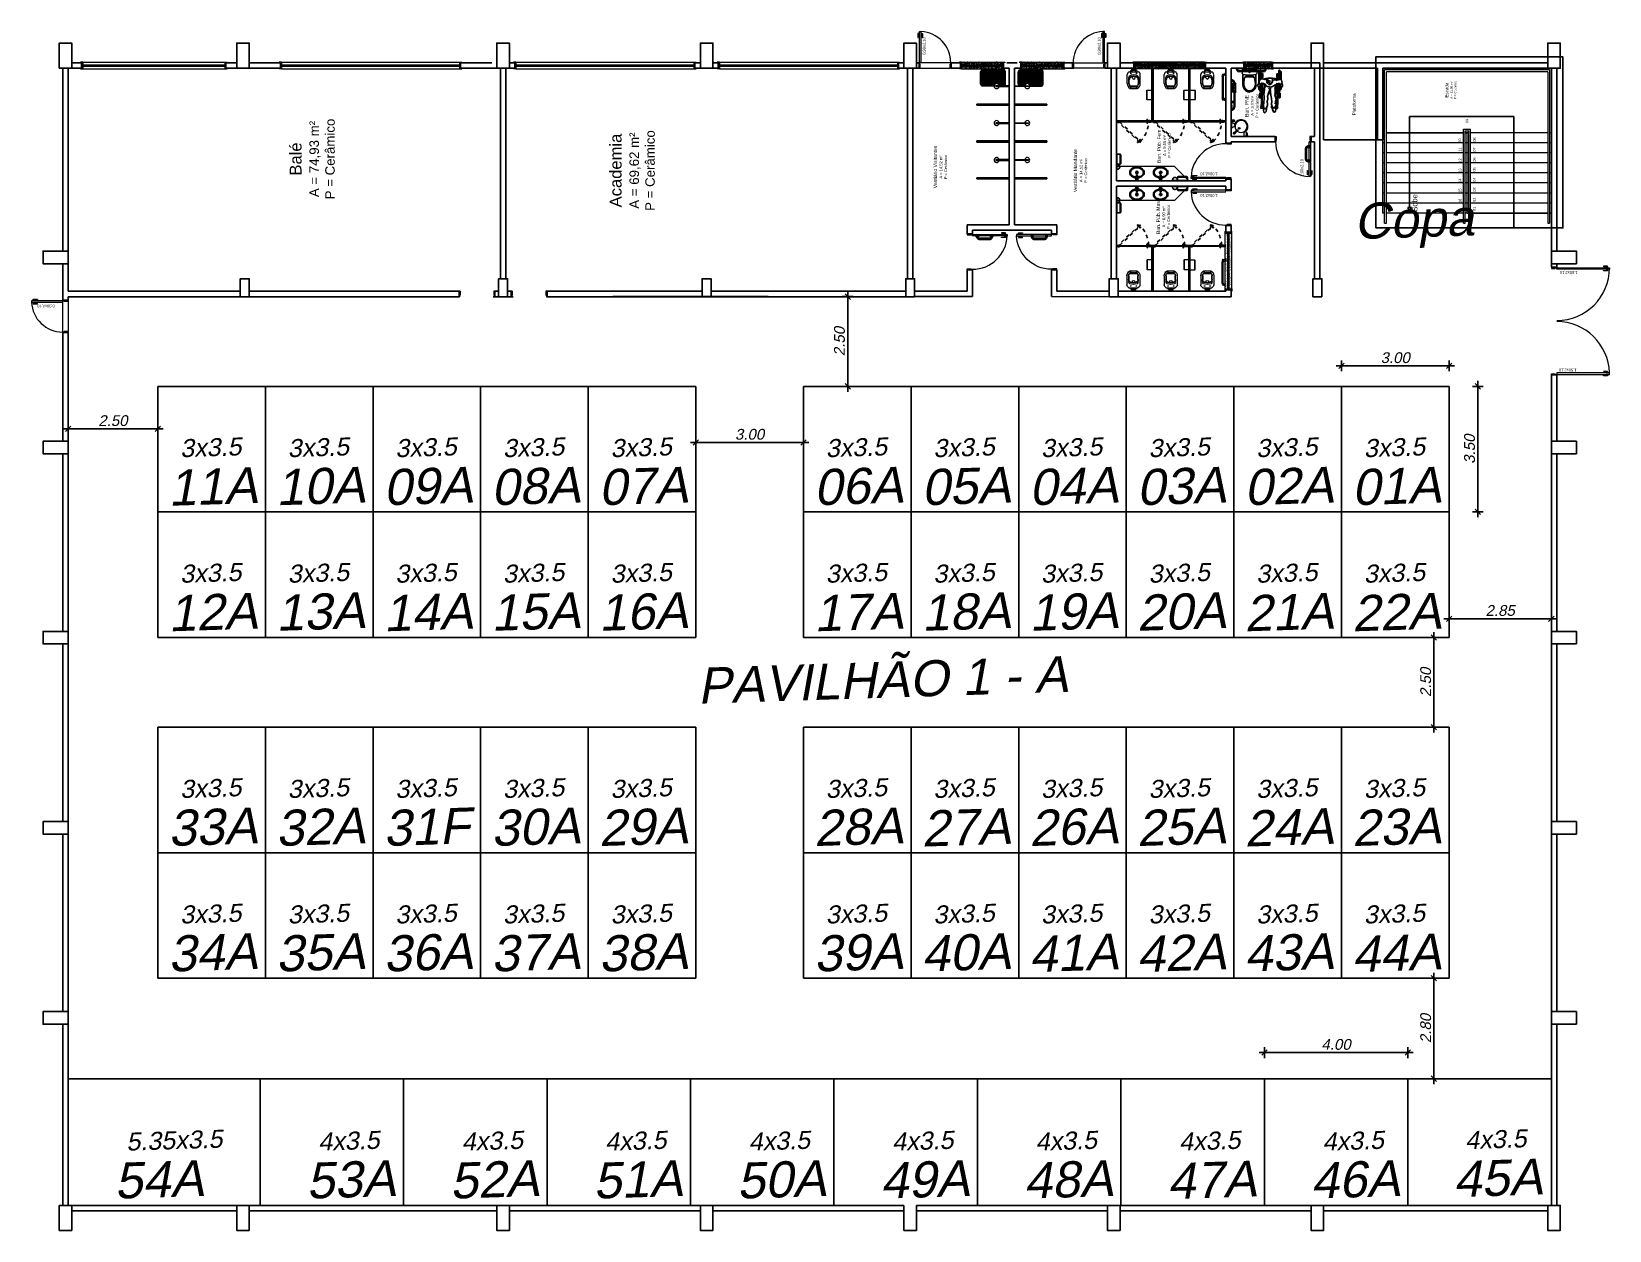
# Model space of a CAD drawing. Header units: metres. Extents: x 2113 to 5678, y -2764 to 956.
# Drawn here: x 3156.46 to 3200.45, y -2046.5 to -2013.08 of the extents above; entities that cross this region are included whole.
import ezdxf
from ezdxf.enums import TextEntityAlignment as Align

# ---------------------------------------------------------------- set-up
doc = ezdxf.new("R2010")
doc.units = ezdxf.units.M
doc.header["$MEASUREMENT"] = 0
for name, pattern in [('CONTINU', [0]), ('CONTINUO', [0]), ('HIDDEN2', [0.1875, 0.125, -0.0625])]:
    doc.linetypes.add(name, pattern=pattern)
for name, color, linetype in [('_SETOR A', 1, 'Continuous'), ('_SETOR F', 30, 'Continuous'), ('A - Diversos', 252, 'Continuous'), ('A - Esquadrias', 10, 'Continuous'), ('A - Texto 1', 8, 'Continuous'), ('PAREDE', 7, 'Continuous'), ('pilar', 6, 'CONTINUO'), ('Pilares-Vigas', 5, 'Continuous'), ('Texto', 71, 'Continuous'), ('XX-HTC', 8, 'Continuous')]:
    doc.layers.add(name, color=color, linetype=linetype)
for name, color, linetype, lineweight in [('A - Cotas', 254, 'Continuous', 13), ('A - Mobiliário Fixo', 252, 'Continuous', 5), ('A-dimensão', 8, 'Continuous', 5), ('AR-EQP-FIX', 1, 'Continuous', 9), ('AR-POR', 5, 'CONTINUO', 9), ('CANETA 02', 2, 'Continuous', 9), ('Esquadrias', 50, 'Continuous', 9), ('PENA 0.1', 9, 'Continuous', 9)]:
    doc.layers.add(name, color=color, linetype=linetype, lineweight=lineweight)
doc.styles.add('REGUA60', font='romns850', dxfattribs={"width": 1.2})
doc.styles.add('SLDTEXTSTYLE0', font='stylu.ttf')
doc.styles.get("Standard").update_dxf_attribs({"font": 'arial.ttf'})
doc.styles.add('TEXTO', font='swisse.ttf')
doc.styles.add('util2000', font='arial.ttf', dxfattribs={"oblique": 12.000028})
doc.dimstyles.new('int_1-50_m_MS_50', dxfattribs={"dimscale": 0.05, "dimtxt": 3, "dimasz": 1.5, "dimexe": 1, "dimexo": 0, "dimgap": 0.75, "dimtad": 1, "dimzin": 1, "dimdsep": 46, "dimtxsty": 'util2000', "dimblk": '_U2_SETA01', "dimcen": 1.5, "dimse1": 1, "dimse2": 1, "dimclrd": 1, "dimclre": 1, "dimclrt": 1, "dimazin": 3, "dimtfac": 1, "dimtix": 1, "dimtmove": 1, "dimatfit": 3, "dimldrblk": '_U2_SETA02', "dimfxl": 1, "dimtzin": 12, "dimarcsym": 0})
pattern_1 = [(45, (1665.714673, -2637.351834), (-0.0224506403, 0.0224506403), []), (135, (1665.714673, -2637.351834), (-0.0224506403, -0.0224506403), [])]

msp = doc.modelspace()

# ---------------------------------------------------------------- texts
at = {"layer": '_SETOR A', "char_height": 0.5, "attachment_point": 7, "rotation": 1.847, "style": 'util2000'}
for s, insert in [('{\\f@Arial Unicode MS|b0|i0|c0|p34;3x3.5}', (3160.613, -2024.954)), ('{\\f@Arial Unicode MS|b0|i0|c0|p34;3x3.5}', (3163.613, -2024.954)), ('{\\f@Arial Unicode MS|b0|i0|c0|p34;3x3.5}', (3166.613, -2024.954)), ('{\\f@Arial Unicode MS|b0|i0|c0|p34;3x3.5}', (3169.613, -2024.954)), ('{\\f@Arial Unicode MS|b0|i0|c0|p34;3x3.5}', (3172.613, -2024.954)), ('{\\f@Arial Unicode MS|b0|i0|c0|p34;3x3.5}', (3178.613, -2024.954)), ('{\\f@Arial Unicode MS|b0|i0|c0|p34;3x3.5}', (3181.613, -2024.954)), ('{\\f@Arial Unicode MS|b0|i0|c0|p34;3x3.5}', (3184.613, -2024.954)), ('{\\f@Arial Unicode MS|b0|i0|c0|p34;3x3.5}', (3187.613, -2024.954)), ('{\\f@Arial Unicode MS|b0|i0|c0|p34;3x3.5}', (3190.613, -2024.954)), ('{\\f@Arial Unicode MS|b0|i0|c0|p34;3x3.5}', (3193.613, -2024.954)), ('{\\f@Arial Unicode MS|b0|i0|c0|p34;3x3.5}', (3160.613, -2028.454)), ('{\\f@Arial Unicode MS|b0|i0|c0|p34;3x3.5}', (3163.613, -2028.454)), ('{\\f@Arial Unicode MS|b0|i0|c0|p34;3x3.5}', (3166.613, -2028.454)), ('{\\f@Arial Unicode MS|b0|i0|c0|p34;3x3.5}', (3169.613, -2028.454)), ('{\\f@Arial Unicode MS|b0|i0|c0|p34;3x3.5}', (3172.613, -2028.454)), ('{\\f@Arial Unicode MS|b0|i0|c0|p34;3x3.5}', (3178.613, -2028.454)), ('{\\f@Arial Unicode MS|b0|i0|c0|p34;3x3.5}', (3181.613, -2028.454)), ('{\\f@Arial Unicode MS|b0|i0|c0|p34;3x3.5}', (3184.613, -2028.454)), ('{\\f@Arial Unicode MS|b0|i0|c0|p34;3x3.5}', (3187.613, -2028.454)), ('{\\f@Arial Unicode MS|b0|i0|c0|p34;3x3.5}', (3190.613, -2028.454)), ('{\\f@Arial Unicode MS|b0|i0|c0|p34;3x3.5}', (3193.613, -2028.454)), ('{\\f@Arial Unicode MS|b0|i0|c0|p34;3x3.5}', (3160.613, -2034.454)), ('{\\f@Arial Unicode MS|b0|i0|c0|p34;3x3.5}', (3163.613, -2034.454)), ('{\\f@Arial Unicode MS|b0|i0|c0|p34;3x3.5}', (3166.613, -2034.454)), ('{\\f@Arial Unicode MS|b0|i0|c0|p34;3x3.5}', (3169.613, -2034.454)), ('{\\f@Arial Unicode MS|b0|i0|c0|p34;3x3.5}', (3172.613, -2034.454)), ('{\\f@Arial Unicode MS|b0|i0|c0|p34;3x3.5}', (3178.613, -2034.454)), ('{\\f@Arial Unicode MS|b0|i0|c0|p34;3x3.5}', (3181.613, -2034.454)), ('{\\f@Arial Unicode MS|b0|i0|c0|p34;3x3.5}', (3184.613, -2034.454)), ('{\\f@Arial Unicode MS|b0|i0|c0|p34;3x3.5}', (3187.613, -2034.454)), ('{\\f@Arial Unicode MS|b0|i0|c0|p34;3x3.5}', (3190.613, -2034.454)), ('{\\f@Arial Unicode MS|b0|i0|c0|p34;3x3.5}', (3193.613, -2034.454)), ('{\\f@Arial Unicode MS|b0|i0|c0|p34;3x3.5}', (3160.613, -2037.954)), ('{\\f@Arial Unicode MS|b0|i0|c0|p34;3x3.5}', (3163.613, -2037.954)), ('{\\f@Arial Unicode MS|b0|i0|c0|p34;3x3.5}', (3166.613, -2037.954)), ('{\\f@Arial Unicode MS|b0|i0|c0|p34;3x3.5}', (3169.613, -2037.954)), ('{\\f@Arial Unicode MS|b0|i0|c0|p34;3x3.5}', (3172.613, -2037.954)), ('{\\f@Arial Unicode MS|b0|i0|c0|p34;3x3.5}', (3178.613, -2037.954)), ('{\\f@Arial Unicode MS|b0|i0|c0|p34;3x3.5}', (3181.613, -2037.954)), ('{\\f@Arial Unicode MS|b0|i0|c0|p34;3x3.5}', (3184.613, -2037.954)), ('{\\f@Arial Unicode MS|b0|i0|c0|p34;3x3.5}', (3187.613, -2037.954)), ('{\\f@Arial Unicode MS|b0|i0|c0|p34;3x3.5}', (3190.613, -2037.954)), ('{\\f@Arial Unicode MS|b0|i0|c0|p34;3x3.5}', (3193.613, -2037.954)), ('{\\f@Arial Unicode MS|b0|i0|c0|p34;5.35x3.5}', (3159.113, -2044.284)), ('{\\f@Arial Unicode MS|b0|i0|c0|p34;4x3.5}', (3164.463, -2044.284)), ('{\\f@Arial Unicode MS|b0|i0|c0|p34;4x3.5}', (3168.463, -2044.284)), ('{\\f@Arial Unicode MS|b0|i0|c0|p34;4x3.5}', (3172.463, -2044.284)), ('{\\f@Arial Unicode MS|b0|i0|c0|p34;4x3.5}', (3176.463, -2044.284)), ('{\\f@Arial Unicode MS|b0|i0|c0|p34;4x3.5}', (3180.463, -2044.284)), ('{\\f@Arial Unicode MS|b0|i0|c0|p34;4x3.5}', (3184.463, -2044.284)), ('{\\f@Arial Unicode MS|b0|i0|c0|p34;4x3.5}', (3188.463, -2044.284)), ('{\\f@Arial Unicode MS|b0|i0|c0|p34;4x3.5}', (3192.463, -2044.284)), ('{\\f@Arial Unicode MS|b0|i0|c0|p34;4x3.5}', (3196.44, -2044.242))]:
    msp.add_mtext(s, dxfattribs=dict(at, insert=insert))
at = {"layer": '_SETOR A', "char_height": 0.7, "attachment_point": 7, "rotation": 1.847, "style": 'util2000'}
for s, insert, width in [('{\\f@Arial Unicode MS|b0|i0|c0|p34;\\P\\H1.4286x;11A}', (3160.291, -2026.3), 1.45529), ('{\\f@Arial Unicode MS|b0|i0|c0|p34;\\P\\H1.4286x;10A}', (3163.291, -2026.3), 1.45529), ('{\\f@Arial Unicode MS|b0|i0|c0|p34;\\P\\H1.4286x;09A}', (3166.291, -2026.3), 1.45529), ('{\\f@Arial Unicode MS|b0|i0|c0|p34;\\P\\pt0.7;\\H1.4286x;08A}', (3169.291, -2026.3), 1.45529), ('{\\f@Arial Unicode MS|b0|i0|c0|p34;\\P\\H1.4286x;07A}', (3172.291, -2026.3), 1.45529), ('{\\f@Arial Unicode MS|b0|i0|c0|p34;\\P\\H1.4286x;06A}', (3178.291, -2026.3), 1.45529), ('{\\f@Arial Unicode MS|b0|i0|c0|p34;\\P\\H1.4286x;05A}', (3181.291, -2026.3), 1.45529), ('{\\f@Arial Unicode MS|b0|i0|c0|p34;\\P\\H1.4286x;04A}', (3184.291, -2026.3), 1.45529), ('{\\f@Arial Unicode MS|b0|i0|c0|p34;\\P\\H1.4286x;03A}', (3187.291, -2026.3), 1.45529), ('{\\f@Arial Unicode MS|b0|i0|c0|p34;\\P\\H1.4286x;02A}', (3190.291, -2026.3), 1.45529), ('{\\f@Arial Unicode MS|b0|i0|c0|p34;\\P\\H1.4286x;01A}', (3193.291, -2026.3), 1.45529), ('{\\f@Arial Unicode MS|b0|i0|c0|p34;\\P\\H1.4286x;12A}', (3160.291, -2029.8), 1.45529), ('{\\f@Arial Unicode MS|b0|i0|c0|p34;\\P\\H1.4286x;13A}', (3163.291, -2029.8), 1.45529), ('{\\f@Arial Unicode MS|b0|i0|c0|p34;\\P\\H1.4286x;14A}', (3166.291, -2029.8), 1.45529), ('{\\f@Arial Unicode MS|b0|i0|c0|p34;\\P\\H1.4286x;15A}', (3169.291, -2029.8), 1.45529), ('{\\f@Arial Unicode MS|b0|i0|c0|p34;\\P\\H1.4286x;16A}', (3172.291, -2029.8), 1.45529), ('{\\f@Arial Unicode MS|b0|i0|c0|p34;\\P\\H1.4286x;17A}', (3178.291, -2029.8), 1.45529), ('{\\f@Arial Unicode MS|b0|i0|c0|p34;\\P\\H1.4286x;18A}', (3181.291, -2029.8), 1.45529), ('{\\f@Arial Unicode MS|b0|i0|c0|p34;\\P\\H1.4286x;19A}', (3184.291, -2029.8), 1.45529), ('{\\f@Arial Unicode MS|b0|i0|c0|p34;\\P\\H1.4286x;20A}', (3187.291, -2029.8), 1.45529), ('{\\f@Arial Unicode MS|b0|i0|c0|p34;\\P\\H1.4286x;21A}', (3190.291, -2029.8), 1.45529), ('{\\f@Arial Unicode MS|b0|i0|c0|p34;\\P\\H1.4286x;22A}', (3193.291, -2029.8), 1.45529), ('{\\f@Arial Unicode MS|b0|i0|c0|p34;\\P\\H1.4286x;PAVILHÃO 1 - A}', (3175.049, -2031.831), 16.46378), ('{\\f@Arial Unicode MS|b0|i0|c0|p34;\\P\\H1.4286x;33A}', (3160.291, -2035.8), 1.45529), ('{\\f@Arial Unicode MS|b0|i0|c0|p34;\\P\\H1.4286x;32A}', (3163.291, -2035.8), 1.45529), ('{\\f@Arial Unicode MS|b0|i0|c0|p34;\\P\\H1.4286x;31F}', (3166.291, -2035.8), 1.45529), ('{\\f@Arial Unicode MS|b0|i0|c0|p34;\\P\\H1.4286x;30A}', (3169.291, -2035.8), 1.45529), ('{\\f@Arial Unicode MS|b0|i0|c0|p34;\\P\\H1.4286x;29A}', (3172.291, -2035.8), 1.45529), ('{\\f@Arial Unicode MS|b0|i0|c0|p34;\\P\\H1.4286x;28A}', (3178.291, -2035.8), 1.45529), ('{\\f@Arial Unicode MS|b0|i0|c0|p34;\\P\\H1.4286x;27A}', (3181.291, -2035.8), 1.45529), ('{\\f@Arial Unicode MS|b0|i0|c0|p34;\\P\\H1.4286x;26A}', (3184.291, -2035.8), 1.45529), ('{\\f@Arial Unicode MS|b0|i0|c0|p34;\\P\\H1.4286x;25A}', (3187.291, -2035.8), 1.45529), ('{\\f@Arial Unicode MS|b0|i0|c0|p34;\\P\\H1.4286x;24A}', (3190.291, -2035.8), 1.45529), ('{\\f@Arial Unicode MS|b0|i0|c0|p34;\\P\\H1.4286x;23A}', (3193.291, -2035.8), 1.45529), ('{\\f@Arial Unicode MS|b0|i0|c0|p34;\\P\\H1.4286x;34A}', (3160.291, -2039.3), 1.45529), ('{\\f@Arial Unicode MS|b0|i0|c0|p34;\\P\\H1.4286x;35A}', (3163.291, -2039.3), 1.45529), ('{\\f@Arial Unicode MS|b0|i0|c0|p34;\\P\\H1.4286x;36A}', (3166.291, -2039.3), 1.45529), ('{\\f@Arial Unicode MS|b0|i0|c0|p34;\\P\\H1.4286x;37A}', (3169.291, -2039.3), 1.45529), ('{\\f@Arial Unicode MS|b0|i0|c0|p34;\\P\\H1.4286x;38A}', (3172.291, -2039.3), 1.45529), ('{\\f@Arial Unicode MS|b0|i0|c0|p34;\\P\\H1.4286x;39A}', (3178.291, -2039.3), 1.45529), ('{\\f@Arial Unicode MS|b0|i0|c0|p34;\\P\\H1.4286x;40A}', (3181.291, -2039.3), 1.45529), ('{\\f@Arial Unicode MS|b0|i0|c0|p34;\\P\\H1.4286x;41A}', (3184.291, -2039.3), 1.45529), ('{\\f@Arial Unicode MS|b0|i0|c0|p34;\\P\\H1.4286x;42A}', (3187.291, -2039.3), 1.45529), ('{\\f@Arial Unicode MS|b0|i0|c0|p34;\\P\\H1.4286x;43A}', (3190.291, -2039.3), 1.45529), ('{\\f@Arial Unicode MS|b0|i0|c0|p34;\\P\\H1.4286x;44A}', (3193.291, -2039.3), 1.45529), ('{\\f@Arial Unicode MS|b0|i0|c0|p34;\\P\\H1.4286x;54A}', (3158.791, -2045.63), 1.45529), ('{\\f@Arial Unicode MS|b0|i0|c0|p34;\\P\\H1.4286x;53A}', (3164.141, -2045.63), 1.45529), ('{\\f@Arial Unicode MS|b0|i0|c0|p34;\\P\\H1.4286x;52A}', (3168.141, -2045.63), 1.45529), ('{\\f@Arial Unicode MS|b0|i0|c0|p34;\\P\\H1.4286x;51A}', (3172.141, -2045.63), 1.45529), ('{\\f@Arial Unicode MS|b0|i0|c0|p34;\\P\\H1.4286x;50A}', (3176.141, -2045.63), 1.45529), ('{\\f@Arial Unicode MS|b0|i0|c0|p34;\\P\\H1.4286x;49A}', (3180.141, -2045.63), 1.45529), ('{\\f@Arial Unicode MS|b0|i0|c0|p34;\\P\\H1.4286x;48A}', (3184.141, -2045.63), 1.45529), ('{\\f@Arial Unicode MS|b0|i0|c0|p34;\\P\\H1.4286x;47A}', (3188.141, -2045.63), 1.45529), ('{\\f@Arial Unicode MS|b0|i0|c0|p34;\\P\\H1.4286x;46A}', (3192.141, -2045.63), 1.45529), ('{\\f@Arial Unicode MS|b0|i0|c0|p34;\\P\\H1.4286x;45A}', (3196.117, -2045.588), 1.45529)]:
    msp.add_mtext(s, dxfattribs=dict(at, insert=insert, width=width))
at = {"layer": '_SETOR F', "insert": (3193.351, -2019.169), "char_height": 0.7, "width": 1.45529, "attachment_point": 7, "rotation": 1.847, "style": 'util2000'}
msp.add_mtext('{\\f@Arial Unicode MS|b0|i0|c0|p34;\\P\\H1.4286x;Copa}', dxfattribs=at)

# ---------------------------------------------------------------- blocks, each defined once
blk = doc.blocks.new('hidra')
at = {"layer": 'AR-EQP-FIX', "ltscale": 0.02}
for p, q in [((2491.051, 1715.324), (2491.068, 1715.322)), ((2491.051, 1715.228), (2491.051, 1715.324)), ((2491.051, 1715.228), (2491.068, 1715.229)), ((2491.071, 1715.232), (2491.071, 1715.32)), ((2491.071, 1715.319), (2491.073, 1715.317)), ((2491.071, 1715.233), (2491.073, 1715.234)), ((2491.071, 1715.233), (2491.073, 1715.234)), ((2491.074, 1715.241), (2491.074, 1715.239)), ((2491.085, 1715.303), (2491.085, 1715.248)), ((2491.097, 1715.28), (2491.097, 1715.301)), ((2491.097, 1715.28), (2491.097, 1715.25)), ((2491.099, 1715.253), (2491.099, 1715.299))]:
    blk.add_line(p, q, dxfattribs=at)
for points in [[(2491.051, 1715.271), (2491.051, 1715.324)], [(2491.051, 1715.228), (2491.051, 1715.271)], [(2491.075, 1715.305), (2491.097, 1715.301)], [(2491.075, 1715.246), (2491.097, 1715.25)]]:
    blk.add_lwpolyline(points, dxfattribs=at)
for points in [[(2491.097, 1715.301, -0.384514), (2491.099, 1715.299)], [(2491.097, 1715.25, 0.384514), (2491.099, 1715.253)]]:
    blk.add_lwpolyline(points, format="xyb", dxfattribs=at)
for centre, radius, start, end in [((2491.068, 1715.319), 0.00299, 9.2142, 84.5), ((2491.068, 1715.232), 0.00299, 275.5, 350.7858), ((2490.678, 1715.256), 0.4, 2.8567, 8.8369), ((2490.678, 1715.296), 0.4, 351.1631, 357.1433)]:
    blk.add_arc(centre, radius, start, end, dxfattribs=at)
blk = doc.blocks.new('vaso')
at = {"layer": 'AR-EQP-FIX'}
for p, q in [((-0.181, -0.166), (-0.181, 0.085)), ((-0.124, 0.165), (0.124, 0.165)), ((-0.092, 0.118), (-0.065, 0.118)), ((-0.079, 0.103), (-0.079, 0.133)), ((-0.053, 0.21), (-0.053, 0.265)), ((-0.053, 0.21), (-0.04, 0.21)), ((-0.049, 0.165), (-0.049, 0.201)), ((-0.04, 0.21), (0.053, 0.21)), ((-0.038, 0), (-0.038, 0.028)), ((0.038, -0.001), (0.038, 0.028)), ((0.049, 0.165), (0.049, 0.201)), ((0.053, 0.21), (0.053, 0.265)), ((0.065, 0.118), (0.092, 0.118)), ((0.079, 0.103), (0.079, 0.133)), ((0.181, -0.166), (0.181, 0.084)), ((-0.095, -0.305), (0.097, -0.305)), ((-0.085, -0.295), (-0.085, -0.259)), ((-0.084, -0.231), (0.084, -0.231)), ((-0.081, -0.255), (0.081, -0.255)), ((0.085, -0.295), (0.085, -0.259))]:
    blk.add_line(p, q, dxfattribs=at)
for centre, radius, start, end in [((-0.095, 0.085), 0.0858, 109.995, 180.0001), ((-0.081, 0.005), 0.0536, 114.9604, 180.906), ((-5.545, -0.081), 5.411, 359.0719, 0.9061), ((-0.045, -0.06), 0.0894, 112.2632, 180.2611), ((-0.042, -0.059), 0.0831, 110.8099, 180.2335), ((0, -0.169), 0.246, 65.0398, 114.9603), ((-0.053, 0.17), 0.0402, 90, 186.9345), ((-0.079, 0.118), 0.0076, 90, 270), ((-0.079, 0.118), 0.0076, 270, 90), ((0, -0.169), 0.207, 67.7368, 112.2632), ((0, -0.169), 0.201, 69.1401, 110.8704), ((-0.04, 0.201), 0.00894, 90, 179.9998), ((0, 0), 0.0384, 180, 0), ((0.04, 0.201), 0.00894, 0.0002, 90), ((0.053, 0.17), 0.0402, 353.0655, 90), ((0.079, 0.118), 0.0076, 90, 270), ((0.042, -0.059), 0.0831, 359.7664, 69.2154), ((0.079, 0.118), 0.0076, 270, 90), ((0.045, -0.06), 0.0894, 359.7772, 67.7369), ((0.081, 0.005), 0.0536, 359.0955, 65.0414), ((0.095, 0.085), 0.0858, 359.9489, 70.0048), ((5.545, -0.081), 5.411, 179.0937, 180.9279), ((-0.025, -0.166), 0.156, 180, 241.2627), ((-0.032, -0.171), 0.103, 179.0541, 228.6116), ((-5.545, -0.081), 5.419, 359.072, 0.2339), ((-0.032, -0.171), 0.0938, 179.0719, 203.7273), ((-0.084, -0.194), 0.0373, 203.6695, 270.1398), ((-0.081, -0.227), 0.0279, 228.4991, 270), ((-0.095, -0.295), 0.01, 241.1501, 0.1116), ((-0.09, -0.259), 0.00536, 0.0029, 74.7666), ((0.081, -0.227), 0.0279, 270, 311.3708), ((0.084, -0.193), 0.0374, 269.9013, 336.3985), ((0.09, -0.259), 0.00536, 105.1484, 179.9966), ((0.095, -0.295), 0.01, 180.0009, 270.2078), ((0.025, -0.167), 0.156, 297.7697, 0.0098), ((0.032, -0.171), 0.103, 311.3707, 0.9282), ((0.032, -0.171), 0.0936, 336.2978, 0.9532), ((5.545, -0.081), 5.419, 179.7659, 180.9278)]:
    blk.add_arc(centre, radius, start, end, dxfattribs=at)
at = {"layer": 'AR-EQP-FIX', "rotation": 270}
blk.add_blockref('hidra', (-1715.276, 2491.316), dxfattribs=at)
blk = doc.blocks.new('tampa vaso')
at = {"layer": 'A - Mobiliário Fixo'}
for p, q in [((-0.14, 0.008), (-0.14, -0.008)), ((-0.134, -0.008), (-0.134, 0.008)), ((-0.134, 0.007), (-0.133, 0.007)), ((-0.133, -0.007), (-0.133, 0.007)), ((-0.133, -0.007), (-0.133, 0.006)), ((-0.133, 0.006), (-0.117, 0.006)), ((-0.133, 0.004), (-0.133, 0.004)), ((-0.122, 0.01), (-0.123, 0.009)), ((-0.123, 0.009), (-0.123, 0.008)), ((-0.123, 0.009), (-0.123, 0.009)), ((-0.123, 0.008), (-0.123, 0.007)), ((-0.123, 0.008), (-0.123, 0.008)), ((-0.123, 0.007), (-0.123, 0.006)), ((-0.123, 0.006), (-0.123, 0.005)), ((-0.123, 0.006), (-0.123, 0.006)), ((-0.123, 0.005), (-0.123, 0.004)), ((-0.123, 0.004), (-0.122, 0.004)), ((-0.123, 0.004), (-0.123, 0.004)), ((-0.122, 0.011), (-0.122, 0.01)), ((-0.121, 0.011), (-0.122, 0.011)), ((-0.122, 0.01), (-0.122, 0.01)), ((-0.122, 0.004), (-0.122, 0.003)), ((-0.122, 0.003), (-0.122, 0.003)), ((-0.122, 0.003), (-0.122, 0.003)), ((-0.121, 0.012), (-0.121, 0.011)), ((-0.121, 0.011), (-0.121, 0.012)), ((-0.121, 0.012), (-0.12, 0.012)), ((-0.121, 0.011), (-0.121, 0.011)), ((-0.121, 0.002), (-0.121, 0.002)), ((-0.121, 0.002), (-0.121, 0.002)), ((-0.12, 0.012), (-0.12, 0.013)), ((-0.12, 0.001), (-0.12, 0.001)), ((-0.12, 0.001), (-0.12, 0.001)), ((-0.12, 0.001), (-0.12, 0.001)), ((-0.119, 0.013), (-0.119, 0.013)), ((-0.119, 0.013), (-0.118, 0.013)), ((-0.119, 0.013), (-0.119, 0.013)), ((-0.119, 0.013), (-0.119, 0.013)), ((-0.119, 0), (-0.119, 0.001)), ((-0.117, 0.014), (-0.118, 0.013)), ((-0.117, 0.014), (-0.118, 0.013)), ((-0.118, 0.013), (-0.118, 0.013)), ((-0.118, 0.013), (-0.118, 0.013)), ((-0.118, 0.013), (-0.117, 0.013)), ((-0.117, 0), (-0.118, 0)), ((-0.117, 0.014), (-0.117, 0.014)), ((-0.117, 0.006), (-0.117, -0.007)), ((-0.117, 0.004), (-0.117, 0.004)), ((-0.115, 0.014), (-0.116, 0.014)), ((-0.115, 0.013), (-0.115, 0.014)), ((-0.114, 0.013), (-0.115, 0.013)), ((-0.114, 0.013), (-0.114, 0.013)), ((-0.114, 0), (-0.114, 0)), ((-0.114, 0), (-0.114, 0)), ((-0.113, 0.013), (-0.113, 0.013)), ((-0.113, 0.013), (-0.113, 0.013)), ((-0.112, 0.001), (-0.113, 0.001)), ((-0.113, 0.001), (-0.113, 0.001)), ((-0.111, 0.011), (-0.112, 0.012)), ((-0.112, 0.012), (-0.112, 0.012)), ((-0.112, 0.001), (-0.112, 0.001)), ((-0.111, 0.011), (-0.111, 0.011)), ((-0.11, 0.01), (-0.111, 0.011)), ((-0.111, 0.003), (-0.111, 0.002)), ((-0.111, 0.003), (-0.11, 0.003)), ((-0.111, 0.003), (-0.111, 0.002)), ((-0.111, 0.002), (-0.111, 0.002)), ((-0.111, 0.002), (-0.111, 0.002)), ((-0.11, 0.01), (-0.11, 0.01)), ((-0.11, 0.009), (-0.11, 0.01)), ((-0.11, 0.008), (-0.11, 0.009)), ((-0.109, 0.008), (-0.11, 0.008)), ((-0.11, 0.005), (-0.109, 0.006)), ((-0.11, 0.004), (-0.11, 0.005)), ((-0.11, 0.004), (-0.11, 0.004)), ((-0.11, 0.003), (-0.11, 0.004)), ((-0.109, 0.007), (-0.109, 0.008)), ((-0.109, 0.006), (-0.109, 0.007)), ((-0.109, 0.006), (-0.109, 0.006)), ((-0.107, 0.003), (-0.107, 0.003)), ((-0.107, 0.003), (-0.106, 0.003)), ((-0.106, 0.003), (-0.106, 0.003)), ((-0.106, 0.003), (-0.106, 0.003)), ((-0.106, 0.003), (-0.106, 0.003)), ((-0.106, 0.003), (-0.106, 0.002)), ((-0.106, 0.002), (-0.106, 0.002)), ((-0.106, 0.002), (-0.105, 0.002)), ((-0.105, 0.002), (-0.105, 0.002)), ((-0.105, 0.002), (-0.105, 0.002)), ((-0.105, 0.002), (-0.105, 0.001)), ((-0.105, 0.001), (-0.105, 0.001)), ((-0.105, 0.001), (-0.105, 0.001)), ((-0.105, 0.001), (-0.105, 0.001)), ((-0.105, 0.001), (-0.105, 0)), ((-0.105, 0), (-0.105, 0)), ((-0.1, -0.004), (-0.1, 0.006)), ((-0.1, 0.006), (-0.084, 0.006)), ((-0.1, 0.004), (-0.1, 0.004)), ((-0.1, 0.004), (-0.1, 0.004)), ((-0.084, -0.008), (-0.084, 0.008)), ((-0.084, 0.007), (-0.084, 0.007)), ((-0.084, 0.007), (-0.084, -0.007)), ((-0.084, 0.006), (-0.084, -0.004)), ((-0.084, 0.004), (-0.084, 0.004)), ((-0.077, -0.008), (-0.077, 0.008)), ((-0.077, 0.006), (0, 0.006)), ((0, 0.008), (0, -0.008)), ((0.006, 0.008), (0.006, -0.008)), ((0.006, 0.007), (0.007, 0.007)), ((0.007, -0.007), (0.007, 0.007)), ((0.007, -0.004), (0.007, 0.006)), ((0.007, 0.006), (0.023, 0.006)), ((0.007, 0.004), (0.007, 0.004)), ((0.023, 0.006), (0.023, -0.004)), ((0.023, 0.004), (0.023, 0.004)), ((0.023, 0.004), (0.023, 0.004)), ((0.032, 0.006), (0.032, 0.006)), ((0.033, 0.01), (0.033, 0.01)), ((0.033, 0.009), (0.033, 0.009)), ((0.033, 0.005), (0.033, 0.005)), ((0.033, 0.005), (0.033, 0.004)), ((0.033, 0.004), (0.033, 0.004)), ((0.033, 0.003), (0.033, 0.003)), ((0.033, 0.003), (0.033, 0.003)), ((0.033, 0.003), (0.034, 0.003)), ((0.034, 0.003), (0.034, 0.002)), ((0.034, 0.003), (0.034, 0.003)), ((0.034, 0.003), (0.034, 0.003)), ((0.034, 0.003), (0.034, 0.003)), ((0.034, 0.003), (0.034, 0.002)), ((0.034, 0.002), (0.034, 0.002)), ((0.034, 0.002), (0.035, 0.002)), ((0.035, 0.012), (0.035, 0.012)), ((0.035, 0.002), (0.035, 0.002)), ((0.035, 0.002), (0.035, 0.002)), ((0.035, 0.002), (0.035, 0.002)), ((0.035, 0.002), (0.035, 0.001)), ((0.035, 0.001), (0.035, 0.001)), ((0.035, 0.001), (0.035, 0.001)), ((0.035, 0.001), (0.035, 0.001)), ((0.035, 0.001), (0.035, 0.001)), ((0.035, 0.001), (0.035, 0.001)), ((0.035, 0.001), (0.035, 0)), ((0.035, 0), (0.035, 0)), ((0.036, 0.013), (0.036, 0.013)), ((0.036, 0.013), (0.036, 0.013)), ((0.038, 0.013), (0.037, 0.013)), ((0.037, 0.013), (0.037, 0.013)), ((0.037, 0), (0.037, 0)), ((0.037, 0), (0.037, 0)), ((0.039, 0.014), (0.038, 0.014)), ((0.038, 0.014), (0.038, 0.013)), ((0.04, 0.014), (0.041, 0.013)), ((0.041, 0.013), (0.04, 0.014)), ((0.04, 0.014), (0.04, 0.014)), ((0.041, 0.013), (0.04, 0.013)), ((0.04, -0.007), (0.04, 0.006)), ((0.04, 0.006), (0.056, 0.006)), ((0.04, -0.002), (0.04, 0.004)), ((0.04, 0.004), (0.04, 0.004)), ((0.04, 0.004), (0.04, 0.004)), ((0.041, 0), (0.04, 0)), ((0.042, 0.013), (0.041, 0.013)), ((0.041, 0.013), (0.041, 0.013)), ((0.041, 0.013), (0.041, 0.013)), ((0.042, 0), (0.041, 0)), ((0.042, 0.013), (0.042, 0.013)), ((0.042, 0.001), (0.042, 0)), ((0.044, 0.001), (0.043, 0.001)), ((0.043, 0.001), (0.043, 0.001)), ((0.045, 0.002), (0.044, 0.002)), ((0.044, 0.002), (0.044, 0.001)), ((0.045, 0.011), (0.045, 0.011)), ((0.045, 0.004), (0.045, 0.004)), ((0.045, 0.003), (0.045, 0.003)), ((0.045, 0.003), (0.045, 0.002)), ((0.046, 0.008), (0.046, 0.008)), ((0.046, 0.006), (0.046, 0.006)), ((0.046, 0.004), (0.046, 0.004)), ((0.056, 0.007), (0.057, 0.007)), ((0.056, 0.007), (0.056, -0.007)), ((0.056, 0.006), (0.056, -0.007)), ((0.056, 0.004), (0.056, 0.004)), ((0.057, 0.008), (0.057, -0.008)), ((0.063, -0.008), (0.063, 0.008)), ((-0.214, -0.185), (-0.213, -0.179)), ((-0.214, -0.191), (-0.214, -0.185)), ((-0.214, -0.198), (-0.214, -0.191)), ((-0.214, -0.204), (-0.214, -0.198)), ((-0.214, -0.211), (-0.214, -0.204)), ((-0.214, -0.217), (-0.214, -0.211)), ((-0.213, -0.223), (-0.214, -0.217)), ((-0.213, -0.179), (-0.212, -0.173)), ((-0.213, -0.23), (-0.213, -0.223)), ((-0.212, -0.236), (-0.213, -0.23)), ((-0.212, -0.173), (-0.211, -0.167)), ((-0.211, -0.243), (-0.212, -0.236)), ((-0.21, -0.249), (-0.211, -0.243)), ((-0.208, -0.255), (-0.21, -0.249)), ((-0.209, -0.152), (-0.187, -0.056)), ((-0.207, -0.262), (-0.208, -0.255)), ((-0.205, -0.268), (-0.207, -0.262)), ((-0.203, -0.275), (-0.205, -0.268)), ((-0.201, -0.282), (-0.203, -0.275)), ((-0.198, -0.289), (-0.201, -0.282)), ((-0.196, -0.296), (-0.198, -0.289)), ((-0.196, -0.189), (-0.197, -0.196)), ((-0.197, -0.196), (-0.197, -0.203)), ((-0.197, -0.203), (-0.197, -0.21)), ((-0.197, -0.21), (-0.196, -0.217)), ((-0.195, -0.176), (-0.196, -0.183)), ((-0.196, -0.183), (-0.196, -0.189)), ((-0.196, -0.217), (-0.196, -0.223)), ((-0.196, -0.223), (-0.195, -0.23)), ((-0.193, -0.303), (-0.196, -0.296)), ((-0.194, -0.169), (-0.195, -0.176)), ((-0.195, -0.23), (-0.194, -0.237)), ((-0.194, -0.237), (-0.193, -0.243)), ((-0.193, -0.243), (-0.192, -0.25)), ((-0.19, -0.309), (-0.193, -0.303)), ((-0.165, -0.04), (-0.192, -0.156)), ((-0.192, -0.25), (-0.19, -0.257)), ((-0.19, -0.257), (-0.188, -0.263)), ((-0.186, -0.316), (-0.19, -0.309)), ((-0.188, -0.263), (-0.187, -0.27)), ((-0.187, -0.056), (-0.186, -0.053)), ((-0.187, -0.27), (-0.184, -0.276)), ((-0.186, -0.053), (-0.185, -0.05)), ((-0.183, -0.321), (-0.186, -0.316)), ((-0.185, -0.05), (-0.184, -0.048)), ((-0.184, -0.048), (-0.183, -0.045)), ((-0.184, -0.276), (-0.182, -0.283)), ((-0.183, -0.045), (-0.181, -0.042)), ((-0.18, -0.327), (-0.183, -0.321)), ((-0.182, -0.283), (-0.18, -0.289)), ((-0.181, -0.042), (-0.18, -0.04)), ((-0.18, -0.04), (-0.178, -0.038)), ((-0.18, -0.289), (-0.177, -0.295)), ((-0.177, -0.332), (-0.18, -0.327)), ((-0.178, -0.038), (-0.176, -0.035)), ((-0.177, -0.295), (-0.174, -0.301)), ((-0.173, -0.338), (-0.177, -0.332)), ((-0.176, -0.035), (-0.174, -0.033)), ((-0.174, -0.033), (-0.172, -0.031)), ((-0.174, -0.301), (-0.171, -0.307)), ((-0.17, -0.343), (-0.173, -0.338)), ((-0.172, -0.031), (-0.17, -0.029)), ((-0.171, -0.307), (-0.168, -0.313)), ((-0.17, -0.029), (-0.168, -0.027)), ((-0.166, -0.348), (-0.17, -0.343)), ((-0.168, -0.027), (-0.165, -0.025)), ((-0.168, -0.313), (-0.164, -0.319)), ((-0.162, -0.353), (-0.166, -0.348)), ((-0.165, -0.025), (-0.162, -0.023)), ((-0.164, -0.038), (-0.165, -0.04)), ((-0.163, -0.034), (-0.164, -0.036)), ((-0.164, -0.036), (-0.164, -0.038)), ((-0.164, -0.319), (-0.161, -0.325)), ((-0.162, -0.032), (-0.163, -0.034)), ((-0.162, -0.023), (-0.159, -0.022)), ((-0.161, -0.03), (-0.162, -0.032)), ((-0.158, -0.358), (-0.162, -0.353)), ((-0.159, -0.028), (-0.161, -0.03)), ((-0.161, -0.325), (-0.157, -0.33)), ((-0.159, -0.022), (-0.156, -0.02)), ((-0.158, -0.026), (-0.159, -0.028)), ((-0.156, -0.025), (-0.158, -0.026)), ((-0.154, -0.362), (-0.158, -0.358)), ((-0.157, -0.33), (-0.153, -0.336)), ((-0.156, -0.02), (-0.153, -0.019)), ((-0.154, -0.023), (-0.156, -0.025)), ((-0.152, -0.021), (-0.154, -0.023)), ((-0.151, -0.366), (-0.154, -0.362)), ((-0.153, -0.019), (-0.15, -0.018)), ((-0.153, -0.336), (-0.149, -0.341)), ((-0.15, -0.02), (-0.152, -0.021)), ((-0.147, -0.37), (-0.151, -0.366)), ((-0.15, -0.018), (-0.146, -0.017)), ((-0.147, -0.019), (-0.15, -0.02)), ((-0.149, -0.341), (-0.145, -0.347)), ((-0.145, -0.018), (-0.147, -0.019)), ((-0.142, -0.374), (-0.147, -0.37)), ((-0.146, -0.017), (-0.143, -0.017)), ((-0.142, -0.017), (-0.145, -0.018)), ((-0.141, -0.35), (-0.145, -0.347)), ((-0.143, -0.017), (-0.139, -0.017)), ((-0.14, -0.017), (-0.142, -0.017)), ((-0.138, -0.377), (-0.142, -0.374)), ((-0.138, -0.354), (-0.141, -0.35)), ((-0.137, -0.017), (-0.14, -0.017)), ((-0.139, -0.017), (-0.136, -0.017)), ((-0.134, -0.358), (-0.138, -0.354)), ((-0.134, -0.381), (-0.138, -0.377)), ((-0.135, -0.017), (-0.136, -0.017)), ((-0.1, -0.017), (-0.135, -0.017)), ((-0.133, -0.007), (-0.134, -0.007)), ((-0.131, -0.361), (-0.134, -0.358)), ((-0.129, -0.384), (-0.134, -0.381)), ((-0.133, -0.004), (-0.133, -0.004)), ((-0.117, -0.007), (-0.133, -0.007)), ((-0.133, -0.015), (-0.133, -0.007)), ((-0.117, -0.015), (-0.133, -0.015)), ((-0.133, -0.017), (-0.133, -0.015)), ((-0.127, -0.364), (-0.131, -0.361)), ((-0.125, -0.388), (-0.129, -0.384)), ((-0.123, -0.367), (-0.127, -0.364)), ((-0.12, -0.391), (-0.125, -0.388)), ((-0.119, -0.37), (-0.123, -0.367)), ((-0.115, -0.394), (-0.12, -0.391)), ((-0.115, -0.373), (-0.119, -0.37)), ((-0.116, 0), (-0.117, 0)), ((-0.116, 0), (-0.117, 0)), ((-0.117, -0.004), (-0.117, -0.004)), ((-0.117, -0.004), (-0.117, -0.004)), ((-0.117, -0.007), (-0.117, -0.015)), ((-0.117, -0.015), (-0.117, -0.017)), ((-0.115, 0), (-0.116, 0)), ((-0.115, 0), (-0.116, 0)), ((-0.116, 0), (-0.116, 0)), ((-0.115, 0), (-0.115, 0)), ((-0.115, 0), (-0.115, 0)), ((-0.115, 0), (-0.115, 0)), ((-0.11, -0.376), (-0.115, -0.373)), ((-0.11, -0.396), (-0.115, -0.394)), ((-0.106, -0.378), (-0.11, -0.376)), ((-0.104, -0.399), (-0.11, -0.396)), ((-0.108, -0.004), (-0.109, -0.004)), ((-0.109, -0.009), (-0.109, -0.009)), ((-0.109, -0.009), (-0.109, -0.009)), ((-0.107, -0.004), (-0.108, -0.004)), ((-0.108, -0.004), (-0.108, -0.004)), ((-0.108, -0.004), (-0.108, -0.004)), ((-0.108, -0.004), (-0.108, -0.004)), ((-0.106, -0.003), (-0.107, -0.003)), ((-0.107, -0.003), (-0.107, -0.003)), ((-0.107, -0.003), (-0.107, -0.003)), ((-0.107, -0.003), (-0.107, -0.004)), ((-0.105, -0.002), (-0.106, -0.002)), ((-0.106, -0.002), (-0.106, -0.002)), ((-0.106, -0.002), (-0.106, -0.003)), ((-0.106, -0.003), (-0.106, -0.003)), ((-0.106, -0.003), (-0.106, -0.003)), ((-0.106, -0.003), (-0.106, -0.003)), ((-0.102, -0.381), (-0.106, -0.378)), ((-0.105, 0), (-0.105, 0)), ((-0.105, 0), (-0.105, -0.001)), ((-0.105, -0.001), (-0.105, -0.001)), ((-0.105, -0.001), (-0.105, -0.001)), ((-0.105, -0.001), (-0.105, -0.001)), ((-0.105, -0.001), (-0.105, -0.002)), ((-0.105, -0.002), (-0.105, -0.002)), ((-0.099, -0.401), (-0.104, -0.399)), ((-0.097, -0.383), (-0.102, -0.381)), ((-0.1, -0.004), (-0.1, -0.004)), ((-0.1, -0.004), (-0.1, -0.004)), ((-0.1, -0.004), (-0.084, -0.004)), ((-0.1, -0.012), (-0.1, -0.004)), ((-0.084, -0.012), (-0.1, -0.012)), ((-0.1, -0.017), (-0.1, -0.012)), ((-0.094, -0.403), (-0.099, -0.401)), ((-0.092, -0.385), (-0.097, -0.383)), ((-0.088, -0.405), (-0.094, -0.403)), ((-0.088, -0.387), (-0.092, -0.385)), ((-0.083, -0.389), (-0.088, -0.387)), ((-0.083, -0.407), (-0.088, -0.405)), ((-0.084, -0.004), (-0.084, -0.004)), ((-0.084, -0.004), (-0.084, -0.012)), ((-0.084, -0.007), (-0.084, -0.007)), ((-0.084, -0.012), (-0.084, -0.017)), ((0.007, -0.017), (-0.084, -0.017)), ((-0.078, -0.39), (-0.083, -0.389)), ((-0.077, -0.409), (-0.083, -0.407)), ((-0.073, -0.392), (-0.078, -0.39)), ((0, -0.006), (-0.077, -0.006)), ((-0.072, -0.41), (-0.077, -0.409)), ((-0.069, -0.393), (-0.073, -0.392)), ((-0.066, -0.411), (-0.072, -0.41)), ((-0.064, -0.394), (-0.069, -0.393)), ((-0.061, -0.412), (-0.066, -0.411)), ((-0.059, -0.395), (-0.064, -0.394)), ((-0.055, -0.413), (-0.061, -0.412)), ((-0.054, -0.395), (-0.059, -0.395)), ((-0.05, -0.413), (-0.055, -0.413)), ((-0.049, -0.396), (-0.054, -0.395)), ((-0.044, -0.413), (-0.05, -0.413)), ((-0.044, -0.396), (-0.049, -0.396)), ((-0.039, -0.396), (-0.044, -0.396)), ((-0.039, -0.414), (-0.044, -0.413)), ((-0.034, -0.396), (-0.039, -0.396)), ((-0.033, -0.413), (-0.039, -0.414)), ((-0.028, -0.396), (-0.034, -0.396)), ((-0.027, -0.413), (-0.033, -0.413)), ((-0.023, -0.395), (-0.028, -0.396)), ((-0.022, -0.413), (-0.027, -0.413)), ((-0.019, -0.395), (-0.023, -0.395)), ((-0.016, -0.412), (-0.022, -0.413)), ((-0.014, -0.394), (-0.019, -0.395)), ((-0.011, -0.411), (-0.016, -0.412)), ((-0.009, -0.393), (-0.014, -0.394)), ((-0.005, -0.41), (-0.011, -0.411)), ((-0.004, -0.392), (-0.009, -0.393)), ((0, -0.409), (-0.005, -0.41)), ((0.001, -0.39), (-0.004, -0.392)), ((0.006, -0.407), (0, -0.409)), ((0.006, -0.389), (0.001, -0.39)), ((0.007, -0.007), (0.006, -0.007)), ((0.011, -0.387), (0.006, -0.389)), ((0.011, -0.405), (0.006, -0.407)), ((0.007, -0.004), (0.007, -0.004)), ((0.007, -0.004), (0.023, -0.004)), ((0.007, -0.012), (0.007, -0.004)), ((0.023, -0.012), (0.007, -0.012)), ((0.007, -0.017), (0.007, -0.012)), ((0.015, -0.385), (0.011, -0.387)), ((0.017, -0.403), (0.011, -0.405)), ((0.02, -0.383), (0.015, -0.385)), ((0.022, -0.401), (0.017, -0.403)), ((0.024, -0.381), (0.02, -0.383)), ((0.027, -0.399), (0.022, -0.401)), ((0.023, -0.004), (0.023, -0.004)), ((0.023, -0.004), (0.023, -0.004)), ((0.023, -0.004), (0.023, -0.004)), ((0.023, -0.004), (0.023, -0.012)), ((0.023, -0.012), (0.023, -0.017)), ((0.058, -0.017), (0.023, -0.017)), ((0.029, -0.378), (0.024, -0.381)), ((0.032, -0.396), (0.027, -0.399)), ((0.033, -0.376), (0.029, -0.378)), ((0.032, -0.004), (0.031, -0.004)), ((0.031, -0.009), (0.031, -0.009)), ((0.031, -0.009), (0.032, -0.009)), ((0.033, -0.004), (0.032, -0.004)), ((0.032, -0.004), (0.032, -0.004)), ((0.032, -0.004), (0.032, -0.004)), ((0.038, -0.394), (0.032, -0.396)), ((0.034, -0.003), (0.033, -0.003)), ((0.033, -0.003), (0.033, -0.003)), ((0.033, -0.003), (0.033, -0.004)), ((0.033, -0.004), (0.033, -0.004)), ((0.037, -0.373), (0.033, -0.376)), ((0.035, -0.002), (0.034, -0.002)), ((0.034, -0.002), (0.034, -0.003)), ((0.034, -0.003), (0.034, -0.003)), ((0.034, -0.003), (0.034, -0.003)), ((0.034, -0.003), (0.034, -0.003)), ((0.034, -0.003), (0.034, -0.003)), ((0.035, 0), (0.035, 0)), ((0.035, 0), (0.035, -0.001)), ((0.035, -0.001), (0.035, -0.001)), ((0.035, -0.001), (0.035, -0.001)), ((0.035, -0.001), (0.035, -0.001)), ((0.035, -0.001), (0.035, -0.002)), ((0.035, -0.002), (0.035, -0.002)), ((0.035, -0.002), (0.035, -0.002)), ((0.042, -0.37), (0.037, -0.373)), ((0.038, 0), (0.038, 0)), ((0.038, 0), (0.039, 0)), ((0.039, 0), (0.038, 0)), ((0.038, 0), (0.038, 0)), ((0.043, -0.391), (0.038, -0.394)), ((0.039, 0), (0.04, 0)), ((0.04, 0), (0.039, 0)), ((0.039, 0), (0.039, 0)), ((0.04, 0), (0.04, 0)), ((0.04, -0.004), (0.04, -0.002)), ((0.04, -0.004), (0.04, -0.004)), ((0.04, -0.004), (0.04, -0.004)), ((0.056, -0.007), (0.04, -0.007)), ((0.04, -0.015), (0.04, -0.007)), ((0.04, -0.015), (0.056, -0.015)), ((0.04, -0.017), (0.04, -0.015)), ((0.046, -0.367), (0.042, -0.37)), ((0.047, -0.388), (0.043, -0.391)), ((0.05, -0.364), (0.046, -0.367)), ((0.052, -0.384), (0.047, -0.388)), ((0.053, -0.361), (0.05, -0.364)), ((0.057, -0.381), (0.052, -0.384)), ((0.057, -0.358), (0.053, -0.361)), ((0.056, -0.004), (0.056, -0.004)), ((0.057, -0.007), (0.056, -0.007)), ((0.056, -0.015), (0.056, -0.007)), ((0.056, -0.015), (0.056, -0.017)), ((0.061, -0.354), (0.057, -0.358)), ((0.061, -0.377), (0.057, -0.381)), ((0.059, -0.017), (0.058, -0.017)), ((0.06, -0.017), (0.058, -0.017)), ((0.059, -0.017), (0.062, -0.017)), ((0.063, -0.017), (0.06, -0.017)), ((0.064, -0.35), (0.061, -0.354)), ((0.065, -0.374), (0.061, -0.377)), ((0.062, -0.017), (0.066, -0.017)), ((0.065, -0.017), (0.063, -0.017)), ((0.067, -0.347), (0.064, -0.35)), ((0.068, -0.018), (0.065, -0.017)), ((0.07, -0.37), (0.065, -0.374)), ((0.066, -0.017), (0.069, -0.017)), ((0.072, -0.341), (0.067, -0.347)), ((0.07, -0.019), (0.068, -0.018)), ((0.069, -0.017), (0.072, -0.018)), ((0.073, -0.02), (0.07, -0.019)), ((0.073, -0.366), (0.07, -0.37)), ((0.072, -0.018), (0.076, -0.019)), ((0.076, -0.336), (0.072, -0.341)), ((0.075, -0.021), (0.073, -0.02)), ((0.077, -0.362), (0.073, -0.366)), ((0.077, -0.023), (0.075, -0.021)), ((0.076, -0.019), (0.079, -0.02)), ((0.08, -0.33), (0.076, -0.336)), ((0.079, -0.025), (0.077, -0.023)), ((0.081, -0.358), (0.077, -0.362)), ((0.079, -0.02), (0.082, -0.022)), ((0.081, -0.026), (0.079, -0.025)), ((0.084, -0.325), (0.08, -0.33)), ((0.082, -0.028), (0.081, -0.026)), ((0.085, -0.353), (0.081, -0.358)), ((0.082, -0.022), (0.085, -0.023)), ((0.084, -0.03), (0.082, -0.028)), ((0.085, -0.032), (0.084, -0.03)), ((0.087, -0.319), (0.084, -0.325)), ((0.085, -0.023), (0.088, -0.025)), ((0.086, -0.034), (0.085, -0.032)), ((0.089, -0.348), (0.085, -0.353)), ((0.087, -0.036), (0.086, -0.034)), ((0.087, -0.038), (0.087, -0.036)), ((0.088, -0.04), (0.087, -0.038)), ((0.091, -0.313), (0.087, -0.319)), ((0.088, -0.025), (0.091, -0.027)), ((0.114, -0.156), (0.088, -0.04)), ((0.092, -0.343), (0.089, -0.348)), ((0.091, -0.027), (0.093, -0.029)), ((0.094, -0.307), (0.091, -0.313)), ((0.096, -0.338), (0.092, -0.343)), ((0.093, -0.029), (0.095, -0.031)), ((0.097, -0.301), (0.094, -0.307)), ((0.095, -0.031), (0.097, -0.033)), ((0.099, -0.332), (0.096, -0.338)), ((0.097, -0.033), (0.099, -0.035)), ((0.1, -0.295), (0.097, -0.301)), ((0.099, -0.035), (0.101, -0.038)), ((0.103, -0.327), (0.099, -0.332)), ((0.103, -0.289), (0.1, -0.295)), ((0.101, -0.038), (0.103, -0.04)), ((0.103, -0.04), (0.104, -0.042)), ((0.105, -0.283), (0.103, -0.289)), ((0.106, -0.321), (0.103, -0.327)), ((0.104, -0.042), (0.106, -0.045)), ((0.107, -0.276), (0.105, -0.283)), ((0.106, -0.045), (0.107, -0.048)), ((0.109, -0.316), (0.106, -0.321)), ((0.107, -0.048), (0.108, -0.05)), ((0.109, -0.27), (0.107, -0.276)), ((0.108, -0.05), (0.109, -0.053)), ((0.109, -0.053), (0.109, -0.056)), ((0.109, -0.056), (0.131, -0.152)), ((0.111, -0.263), (0.109, -0.27)), ((0.112, -0.31), (0.109, -0.316)), ((0.113, -0.257), (0.111, -0.263)), ((0.115, -0.304), (0.112, -0.31)), ((0.115, -0.25), (0.113, -0.257)), ((0.116, -0.243), (0.115, -0.25)), ((0.117, -0.298), (0.115, -0.304)), ((0.117, -0.237), (0.116, -0.243)), ((0.117, -0.169), (0.118, -0.176)), ((0.118, -0.23), (0.117, -0.237)), ((0.12, -0.293), (0.117, -0.298)), ((0.118, -0.176), (0.119, -0.183)), ((0.119, -0.223), (0.118, -0.23)), ((0.119, -0.183), (0.119, -0.189)), ((0.119, -0.189), (0.119, -0.196)), ((0.119, -0.196), (0.12, -0.203)), ((0.12, -0.203), (0.119, -0.21)), ((0.119, -0.21), (0.119, -0.217)), ((0.119, -0.217), (0.119, -0.223)), ((0.122, -0.286), (0.12, -0.293)), ((0.124, -0.28), (0.122, -0.286)), ((0.126, -0.274), (0.124, -0.28)), ((0.128, -0.268), (0.126, -0.274)), ((0.13, -0.261), (0.128, -0.268)), ((0.132, -0.254), (0.13, -0.261)), ((0.133, -0.246), (0.132, -0.254)), ((0.134, -0.239), (0.133, -0.246)), ((0.134, -0.167), (0.135, -0.173)), ((0.135, -0.232), (0.134, -0.239)), ((0.135, -0.173), (0.136, -0.179)), ((0.136, -0.224), (0.135, -0.232)), ((0.136, -0.179), (0.136, -0.185)), ((0.136, -0.185), (0.137, -0.191)), ((0.137, -0.217), (0.136, -0.224)), ((0.137, -0.191), (0.137, -0.198)), ((0.137, -0.198), (0.137, -0.204)), ((0.137, -0.204), (0.137, -0.211)), ((0.137, -0.211), (0.137, -0.217))]:
    blk.add_line(p, q, dxfattribs=at)
blk.add_lwpolyline([(0.052, -0.347, 0.000669), (0.052, -0.347, 0.170487)], format="xyb", dxfattribs=at)
blk.add_lwpolyline([(0.052, -0.347, 0.000669), (0.052, -0.347, 0.170487)], format="xyb", dxfattribs=at)
for centre, radius, start, end in [((-0.137, 0.008), 0.00315, 0, 180), ((-0.116, 0.007), 0.00692, 216.5357, 222.4257), ((-0.116, 0.007), 0.00684, 126.24, 131.9533), ((-0.116, 0.007), 0.00705, 228.0901, 233.5456), ((-0.116, 0.007), 0.00696, 222.491, 228.0263), ((-0.116, 0.007), 0.00684, 120.5889, 126.2385), ((-0.116, 0.007), 0.00686, 115.0024, 120.5881), ((-0.116, 0.007), 0.00696, 239.1064, 244.6287), ((-0.116, 0.007), 0.00705, 233.5895, 239.0426), ((-0.116, 0.007), 0.00689, 109.4722, 115.0023), ((-0.116, 0.007), 0.00692, 103.9832, 109.4726), ((-0.116, 0.007), 0.00699, 250.3396, 255.832), ((-0.116, 0.007), 0.00692, 244.6923, 250.2452), ((-0.109, 0), 0.0115, 118.6479, 145.5826), ((-0.116, 0.007), 0.00701, 255.9571, 261.4393), ((-0.116, 0.007), 0.00693, 93.0491, 98.5169), ((-0.116, 0.007), 0.00692, 87.5605, 93.0498), ((-0.109, 0), 0.0095, 118.6479, 153.5625), ((-0.116, 0.007), 0.00689, 82.0308, 87.5609), ((-0.116, 0.007), 0.00686, 76.4449, 82.0307), ((-0.116, 0.007), 0.00684, 70.7946, 76.4442), ((-0.116, 0.007), 0.007, 281.2305, 286.7132), ((-0.116, 0.007), 0.00684, 65.0798, 70.793), ((-0.109, 0), 0.0115, 90, 118.6479), ((-0.116, 0.007), 0.00695, 292.3329, 297.859), ((-0.116, 0.007), 0.00698, 286.7726, 292.2728), ((-0.116, 0.007), 0.00688, 59.3105, 65.0774), ((-0.116, 0.007), 0.00697, 53.5072, 59.3073), ((-0.109, 0), 0.0095, 90, 118.6892), ((-0.116, 0.007), 0.00692, 297.9202, 303.4708), ((-0.116, 0.007), 0.00697, 47.7258, 53.5258), ((-0.109, 0), 0.00382, 89.9929, 270.0071), ((-0.116, 0.007), 0.00693, 309.1594, 314.7133), ((-0.116, 0.007), 0.00691, 303.5331, 309.0962), ((-0.116, 0.007), 0.00699, 314.7771, 320.2812), ((-0.109, 0), 0.0115, 61.3521, 90), ((-0.109, 0), 0.0095, 61.3039, 90), ((-0.109, 0), 0.00382, 61.3551, 89.9696), ((-0.109, 0), 0.0095, 26.5346, 61.3521), ((-0.109, 0), 0.00953, 57.1693, 61.3587), ((-0.109, 0), 0.0115, 34.4174, 61.3521), ((-0.08, 0.008), 0.00315, 0, 180), ((0.003, 0.008), 0.00315, 0, 180), ((0.031, 0), 0.0115, 118.6479, 145.5843), ((0.031, 0), 0.0095, 118.6479, 153.5625), ((0.031, 0), 0.0115, 90, 118.6479), ((0.031, 0), 0.0095, 90, 118.6892), ((0.031, 0), 0.00382, 89.9929, 270.0071), ((0.031, 0), 0.0115, 61.3521, 90), ((0.031, 0), 0.0095, 61.3039, 90), ((0.031, 0), 0.00382, 61.3551, 89.9696), ((0.039, 0.007), 0.00693, 171.4831, 176.9509), ((0.039, 0.007), 0.00693, 166.0161, 171.4839), ((0.039, 0.007), 0.00692, 176.9502, 182.4395), ((0.039, 0.007), 0.00686, 187.9693, 193.5551), ((0.039, 0.007), 0.00689, 182.4391, 187.9692), ((0.039, 0.007), 0.00684, 143.7615, 149.4111), ((0.039, 0.007), 0.00689, 154.9977, 160.5278), ((0.039, 0.007), 0.00686, 149.4119, 154.9976), ((0.039, 0.007), 0.00692, 160.5274, 166.0168), ((0.039, 0.007), 0.00684, 193.5558, 199.2054), ((0.039, 0.007), 0.00688, 204.9226, 210.6895), ((0.039, 0.007), 0.00684, 199.207, 204.9202), ((0.039, 0.007), 0.00697, 210.6927, 216.4928), ((0.039, 0.007), 0.00688, 132.2774, 138.0443), ((0.039, 0.007), 0.00684, 138.0467, 143.76), ((0.039, 0.007), 0.00693, 225.2867, 230.8406), ((0.039, 0.007), 0.00699, 219.7188, 225.2229), ((0.039, 0.007), 0.00697, 120.6927, 126.4928), ((0.039, 0.007), 0.00697, 126.4742, 132.2742), ((0.039, 0.007), 0.00692, 236.5292, 242.0798), ((0.039, 0.007), 0.00691, 230.9038, 236.4669), ((0.039, 0.007), 0.00688, 114.9226, 120.6895), ((0.039, 0.007), 0.00684, 109.207, 114.9202), ((0.031, 0), 0.0095, 26.5346, 61.3521), ((0.031, 0), 0.00953, 57.1693, 61.3587), ((0.039, 0.007), 0.00695, 242.141, 247.6671), ((0.039, 0.007), 0.00684, 103.5558, 109.2054), ((0.031, 0), 0.0115, 34.4157, 61.3521), ((0.039, 0.007), 0.007, 253.2868, 258.7695), ((0.039, 0.007), 0.00698, 247.7272, 253.2274), ((0.039, 0.007), 0.00686, 97.9693, 103.5551), ((0.039, 0.007), 0.00689, 92.4391, 97.9692), ((0.039, 0.007), 0.00692, 86.9502, 92.4395), ((0.039, 0.007), 0.00693, 81.4831, 86.9509), ((0.039, 0.007), 0.00701, 278.5607, 284.0429), ((0.039, 0.007), 0.00692, 70.5274, 76.0168), ((0.039, 0.007), 0.00699, 284.168, 289.6604), ((0.039, 0.007), 0.00689, 64.9977, 70.5278), ((0.039, 0.007), 0.00686, 59.4119, 64.9976), ((0.039, 0.007), 0.00696, 295.3713, 300.8936), ((0.039, 0.007), 0.00692, 289.7548, 295.3077), ((0.039, 0.007), 0.00684, 53.7615, 59.4111), ((0.039, 0.007), 0.00684, 48.0467, 53.76), ((0.039, 0.007), 0.00705, 306.4544, 311.9099), ((0.039, 0.007), 0.00705, 300.9574, 306.4105), ((0.039, 0.007), 0.00688, 42.2774, 48.0443), ((0.039, 0.007), 0.00697, 36.4742, 42.2742), ((0.039, 0.007), 0.00692, 317.5743, 323.4643), ((0.039, 0.007), 0.00696, 311.9737, 317.509), ((0.039, 0.007), 0.00697, 30.6727, 36.4928), ((0.039, 0.007), 0.00688, 24.8829, 30.6695), ((0.039, 0.007), 0.00684, 19.148, 24.8805), ((0.039, 0.007), 0.00689, 334.7862, 340.3373), ((0.039, 0.007), 0.00686, 329.1786, 334.7861), ((0.039, 0.007), 0.00684, 323.5087, 329.1778), ((0.039, 0.007), 0.00684, 13.478, 19.1464), ((0.039, 0.007), 0.00686, 7.8732, 13.4773), ((0.039, 0.007), 0.00689, 2.3248, 7.8731), ((0.039, 0.007), 0.00692, 356.8176, 2.3252), ((0.039, 0.007), 0.00693, 351.3318, 356.8183), ((0.039, 0.007), 0.00693, 345.8456, 351.3326), ((0.039, 0.007), 0.00691, 340.3369, 345.8463), ((0.06, 0.008), 0.00315, 0, 180), ((-0.006, -0.198), 0.208, 167.0919, 171.2028), ((-0.006, -0.198), 0.19, 167.0919, 171.2028), ((-0.137, -0.008), 0.00315, 180, 0), ((-0.116, 0.007), 0.00704, 261.5633, 267.0384), ((-0.109, 0), 0.0095, 206.4768, 269.9459), ((-0.109, 0), 0.0115, 222.2167, 270), ((-0.116, 0.007), 0.007, 270.1229, 275.6296), ((-0.109, 0), 0.0095, 270.0468, 333.457), ((-0.109, 0), 0.0115, 270, 317.9653), ((-0.08, -0.008), 0.00315, 180, 0), ((0.003, -0.008), 0.00315, 180, 0), ((0.031, 0), 0.0095, 206.4768, 269.9459), ((0.031, 0), 0.0115, 222.043, 270), ((0.031, 0), 0.0095, 270.0468, 333.457), ((0.031, 0), 0.0115, 270, 318.4108), ((0.039, 0.007), 0.007, 264.3704, 269.8771), ((0.039, 0.007), 0.00704, 272.9616, 278.4367), ((0.06, -0.008), 0.00315, 180, 0), ((-0.071, -0.198), 0.19, 8.7972, 12.9081), ((-0.071, -0.198), 0.208, 8.7972, 12.9081)]:
    blk.add_arc(centre, radius, start, end, dxfattribs=at)
blk = doc.blocks.new('VASO DEFI')
at = {"layer": 'A - Mobiliário Fixo', "extrusion": (0, 0, -1)}
for p, q in [((-0.043, 0.217), (-0.063, 0.217)), ((-0.063, 0.137), (-0.043, 0.137)), ((-0.043, 0.137), (-0.043, 0.217)), ((-0.043, 0.162), (-0.033, 0.162)), ((0.007, -0.568), (0.007, 0.122)), ((0.037, -0.568), (0.037, 0.122)), ((0.244, 0.337), (0.244, 0.317)), ((0.244, 0.317), (0.324, 0.317)), ((0.324, 0.317), (0.324, 0.337)), ((0.339, 0.267), (0.369, 0.267)), ((0.339, 0.237), (0.369, 0.237)), ((0.603, 0.267), (0.868, 0.267)), ((0.603, 0.237), (1.029, 0.237)), ((0.9, 0.267), (1.029, 0.267)), ((1.044, 0.337), (1.044, 0.317)), ((1.044, 0.317), (1.124, 0.317)), ((1.069, 0.317), (1.069, 0.307)), ((1.124, 0.317), (1.124, 0.337)), ((-0.043, -0.583), (-0.063, -0.583)), ((-0.063, -0.663), (-0.043, -0.663)), ((-0.043, -0.663), (-0.043, -0.583)), ((-0.043, -0.608), (-0.033, -0.608))]:
    blk.add_line(p, q, dxfattribs=at)
at = {"layer": 'A - Mobiliário Fixo'}
for p, q in [((0.007, 0.03), (0, 0.03)), ((0.037, 0.03), (0.073, 0.03)), ((0.077, 0.03), (0.073, 0.03)), ((0.408, 0.01), (0.113, 0.01)), ((0.408, 0.005), (0.116, 0.005)), ((0.299, 0.307), (0.299, 0.317)), ((0.369, 0.272), (0.602, 0.272)), ((0.369, 0.209), (0.369, 0.27)), ((0.37, 0.275), (0.37, 0.335)), ((0.37, 0.27), (0.372, 0.275)), ((0.601, 0.273), (0.37, 0.273)), ((0.37, 0.206), (0.37, 0.27)), ((0.6, 0.206), (0.371, 0.206)), ((0.372, 0.275), (0.372, 0.337)), ((0.373, 0.337), (0.598, 0.337)), ((0.376, 0.275), (0.374, 0.27)), ((0.374, 0.27), (0.374, 0.206)), ((0.376, 0.337), (0.376, 0.275)), ((0.381, 0.27), (0.383, 0.275)), ((0.381, 0.206), (0.381, 0.27)), ((0.383, 0.275), (0.383, 0.337)), ((0.396, 0.27), (0.397, 0.275)), ((0.396, 0.206), (0.396, 0.27)), ((0.397, 0.275), (0.397, 0.337)), ((0.424, 0.27), (0.426, 0.275)), ((0.424, 0.206), (0.424, 0.27)), ((0.426, 0.275), (0.426, 0.337)), ((0.464, 0.272), (0.469, 0.273)), ((0.464, 0.235), (0.464, 0.272)), ((0.506, 0.234), (0.465, 0.234)), ((0.471, 0.273), (0.466, 0.272)), ((0.466, 0.272), (0.466, 0.236)), ((0.467, 0.236), (0.504, 0.236)), ((0.469, 0.273), (0.469, 0.306)), ((0.47, 0.307), (0.502, 0.307)), ((0.5, 0.305), (0.471, 0.305)), ((0.471, 0.304), (0.471, 0.273)), ((0.501, 0.273), (0.501, 0.304)), ((0.505, 0.272), (0.501, 0.273)), ((0.502, 0.273), (0.502, 0.306)), ((0.507, 0.272), (0.502, 0.273)), ((0.505, 0.236), (0.505, 0.272)), ((0.507, 0.235), (0.507, 0.272)), ((0.545, 0.275), (0.545, 0.337)), ((0.547, 0.27), (0.545, 0.275)), ((0.547, 0.206), (0.547, 0.27)), ((0.574, 0.337), (0.574, 0.275)), ((0.574, 0.275), (0.576, 0.27)), ((0.576, 0.27), (0.576, 0.206)), ((0.588, 0.275), (0.588, 0.337)), ((0.59, 0.27), (0.588, 0.275)), ((0.59, 0.206), (0.59, 0.27)), ((0.595, 0.337), (0.595, 0.275)), ((0.595, 0.275), (0.597, 0.27)), ((0.597, 0.27), (0.597, 0.206)), ((0.599, 0.275), (0.599, 0.337)), ((0.601, 0.27), (0.599, 0.275)), ((0.601, 0.335), (0.601, 0.275)), ((0.601, 0.206), (0.601, 0.27)), ((0.603, 0.27), (0.603, 0.209)), ((-0.03, -0.001), (-0.03, -0.173)), ((-0.03, -0.344), (-0.03, -0.173)), ((0.007, -0.375), (0, -0.375)), ((0.037, -0.375), (0.073, -0.375)), ((0.077, -0.375), (0.073, -0.375)), ((0.408, -0.355), (0.113, -0.355)), ((0.408, -0.35), (0.116, -0.35))]:
    blk.add_line(p, q, dxfattribs=at)
for points in [[(0.369, 0.27), (0.369, 0.271), (0.369, 0.272), (0.369, 0.272), (0.37, 0.273), (0.37, 0.273), (0.37, 0.274), (0.37, 0.275)], [(0.408, 0.01), (0.417, 0.01), (0.427, 0.009), (0.436, 0.008), (0.444, 0.007), (0.453, 0.005), (0.462, 0.003), (0.471, 0), (0.479, -0.003), (0.484, -0.004), (0.488, -0.006), (0.492, -0.008), (0.496, -0.01), (0.5, -0.012), (0.504, -0.014), (0.508, -0.016), (0.512, -0.018), (0.515, -0.02), (0.519, -0.023), (0.523, -0.025), (0.526, -0.028), (0.53, -0.03), (0.533, -0.033), (0.537, -0.036), (0.54, -0.039), (0.546, -0.044)], [(0.542, -0.047), (0.536, -0.042), (0.529, -0.036), (0.522, -0.031), (0.515, -0.026), (0.508, -0.022), (0.5, -0.017), (0.492, -0.013), (0.484, -0.01), (0.476, -0.007), (0.467, -0.004), (0.463, -0.003), (0.459, -0.002), (0.454, 0), (0.45, 0), (0.446, 0.001), (0.441, 0.002), (0.437, 0.003), (0.432, 0.003), (0.428, 0.004), (0.423, 0.004), (0.419, 0.005), (0.414, 0.005), (0.408, 0.005)], [(0.603, 0.27), (0.603, 0.271), (0.602, 0.272), (0.602, 0.272), (0.601, 0.273), (0.601, 0.273), (0.601, 0.274), (0.601, 0.275)], [(0.156, -0.098), (0.156, -0.096), (0.157, -0.095), (0.157, -0.093), (0.159, -0.092), (0.159, -0.091), (0.16, -0.091), (0.161, -0.091), (0.162, -0.09), (0.164, -0.09)], [(0.164, -0.105), (0.162, -0.105), (0.16, -0.104), (0.159, -0.103), (0.158, -0.103), (0.157, -0.102), (0.157, -0.102), (0.156, -0.101), (0.156, -0.1), (0.156, -0.099), (0.156, -0.098)], [(0.164, -0.24), (0.162, -0.24), (0.16, -0.241), (0.159, -0.242), (0.158, -0.243), (0.157, -0.243), (0.157, -0.244), (0.156, -0.245), (0.156, -0.245), (0.156, -0.246), (0.156, -0.248)], [(0.156, -0.248), (0.156, -0.249), (0.157, -0.251), (0.157, -0.252), (0.159, -0.254), (0.159, -0.254), (0.16, -0.254), (0.161, -0.255), (0.162, -0.255), (0.164, -0.255)], [(0.164, -0.09), (0.165, -0.09), (0.167, -0.091), (0.169, -0.092), (0.169, -0.093), (0.17, -0.093), (0.17, -0.094), (0.171, -0.095), (0.171, -0.095), (0.171, -0.096), (0.172, -0.098)], [(0.172, -0.098), (0.171, -0.099), (0.171, -0.101), (0.17, -0.102), (0.169, -0.104), (0.168, -0.104), (0.167, -0.104), (0.166, -0.105), (0.165, -0.105), (0.164, -0.105)], [(0.172, -0.248), (0.171, -0.246), (0.171, -0.245), (0.17, -0.243), (0.169, -0.242), (0.168, -0.241), (0.167, -0.241), (0.166, -0.241), (0.165, -0.24), (0.164, -0.24)], [(0.164, -0.255), (0.165, -0.255), (0.167, -0.254), (0.169, -0.253), (0.169, -0.253), (0.17, -0.252), (0.17, -0.252), (0.171, -0.251), (0.171, -0.25), (0.171, -0.249), (0.172, -0.248)], [(0.408, -0.35), (0.417, -0.35), (0.426, -0.349), (0.435, -0.348), (0.444, -0.347), (0.453, -0.345), (0.461, -0.343), (0.47, -0.341), (0.474, -0.339), (0.478, -0.338), (0.483, -0.336), (0.487, -0.334), (0.491, -0.333), (0.495, -0.331), (0.499, -0.329), (0.503, -0.327), (0.506, -0.325), (0.51, -0.322), (0.514, -0.32), (0.518, -0.318), (0.521, -0.315), (0.525, -0.313), (0.528, -0.31), (0.532, -0.307), (0.535, -0.305), (0.538, -0.302), (0.542, -0.298)], [(0.408, -0.355), (0.417, -0.355), (0.427, -0.354), (0.436, -0.353), (0.444, -0.352), (0.453, -0.35), (0.462, -0.348), (0.471, -0.346), (0.479, -0.343), (0.484, -0.341), (0.488, -0.339), (0.492, -0.338), (0.496, -0.336), (0.5, -0.334), (0.504, -0.332), (0.508, -0.33), (0.512, -0.327), (0.515, -0.325), (0.519, -0.323), (0.523, -0.32), (0.526, -0.318), (0.53, -0.315), (0.533, -0.312), (0.537, -0.31), (0.54, -0.307), (0.546, -0.302)], [(0.598, -0.173), (0.597, -0.165), (0.597, -0.156), (0.596, -0.148), (0.594, -0.14), (0.593, -0.132), (0.591, -0.124), (0.588, -0.117), (0.585, -0.109), (0.582, -0.101), (0.578, -0.094), (0.574, -0.087), (0.572, -0.083), (0.569, -0.079), (0.567, -0.076), (0.565, -0.073), (0.562, -0.069), (0.56, -0.066), (0.557, -0.063), (0.554, -0.059), (0.551, -0.056), (0.548, -0.053), (0.542, -0.047)], [(0.542, -0.298), (0.548, -0.292), (0.554, -0.286), (0.56, -0.279), (0.565, -0.273), (0.57, -0.266), (0.574, -0.259), (0.578, -0.251), (0.58, -0.248), (0.582, -0.244), (0.583, -0.24), (0.585, -0.236), (0.587, -0.233), (0.588, -0.229), (0.589, -0.225), (0.591, -0.221), (0.592, -0.217), (0.593, -0.213), (0.594, -0.209), (0.595, -0.205), (0.595, -0.201), (0.596, -0.197), (0.596, -0.193), (0.597, -0.189), (0.597, -0.185), (0.597, -0.181), (0.598, -0.173)], [(0.546, -0.044), (0.552, -0.05), (0.558, -0.056), (0.563, -0.063), (0.569, -0.069), (0.573, -0.076), (0.578, -0.084), (0.582, -0.091), (0.584, -0.095), (0.586, -0.098), (0.588, -0.102), (0.589, -0.106), (0.591, -0.11), (0.592, -0.114), (0.594, -0.118), (0.595, -0.122), (0.596, -0.126), (0.597, -0.13), (0.598, -0.134), (0.599, -0.138), (0.6, -0.142), (0.601, -0.146), (0.601, -0.15), (0.602, -0.154), (0.602, -0.159), (0.602, -0.163), (0.603, -0.167), (0.603, -0.171), (0.603, -0.173)], [(0.546, -0.302), (0.552, -0.296), (0.558, -0.289), (0.563, -0.283), (0.569, -0.276), (0.573, -0.269), (0.578, -0.262), (0.582, -0.255), (0.584, -0.251), (0.586, -0.247), (0.588, -0.243), (0.589, -0.239), (0.591, -0.235), (0.592, -0.231), (0.594, -0.228), (0.595, -0.224), (0.596, -0.22), (0.597, -0.216), (0.598, -0.211), (0.599, -0.207), (0.6, -0.203), (0.601, -0.199), (0.601, -0.195), (0.602, -0.191), (0.602, -0.187), (0.602, -0.183), (0.603, -0.179), (0.603, -0.174), (0.603, -0.173)]]:
    blk.add_lwpolyline(points, dxfattribs=at)
at = {"layer": 'A - Mobiliário Fixo', "extrusion": (0, 0, -1)}
for centre, radius, start, end in [((0.034, 0.122), 0.071, 82.6996, 179.6722), ((0.033, 0.122), 0.04, 90, 180), ((-0.339, 0.308), 0.071, 270.3278, 7.3004), ((-0.339, 0.307), 0.04, 270, 0), ((-1.028, 0.308), 0.071, 172.6996, 269.6722), ((-1.029, 0.307), 0.04, 180, 270), ((0.034, -0.567), 0.071, 180.3278, 277.3004), ((0.033, -0.568), 0.04, 180, 270)]:
    blk.add_arc(centre, radius, start, end, dxfattribs=at)
at = {"layer": 'A - Mobiliário Fixo'}
for centre, radius, start, end in [((0, 0), 0.0297, 90.6777, 181.8268), ((0.076, -0.014), 0.0438, 9.0144, 89.493), ((0.371, 0.209), 0.0027, 179.9999, 270), ((0.373, 0.335), 0.0027, 89.9999, 179.9999), ((0.465, 0.235), 0.0009, 179.9999, 269.9999), ((0.467, 0.236), 0.0009, 179.9999, 269.9999), ((0.47, 0.306), 0.0009, 89.9999, 179.9999), ((0.471, 0.304), 0.0009, 89.9999, 180), ((0.5, 0.304), 0.0009, 359.9999, 89.9999), ((0.502, 0.306), 0.0009, 359.9999, 89.9999), ((0.504, 0.236), 0.0009, 269.9999, 359.9999), ((0.506, 0.235), 0.0009, 269.9999, 359.9999), ((0.598, 0.335), 0.0027, 359.9999, 89.9999), ((0.6, 0.209), 0.0027, 270, 359.9999), ((0.884, 0.254), 0.0164, 180, 0), ((0, -0.345), 0.0297, 178.1732, 269.3223), ((0.047, -0.173), 0.0205, 243.2552, 116.7448), ((0.047, -0.173), 0.0155, 233.4742, 126.5258), ((0.076, -0.331), 0.0438, 270.507, 350.9856), ((-0.861, -0.173), 0.995, 359.9988, 9.5752), ((-0.861, -0.173), 0.995, 350.4248, 0.0011)]:
    blk.add_arc(centre, radius, start, end, dxfattribs=at)
for points in [[(0.925, 0.337), (0.925, 0.337), (0.843, 0.337), (0.843, 0.337)], [(0.843, 0.326), (0.843, 0.326), (0.843, 0.337), (0.843, 0.337)], [(0.844, 0.325), (0.844, 0.325), (0.843, 0.326), (0.843, 0.326)], [(0.844, 0.324), (0.844, 0.324), (0.844, 0.325), (0.844, 0.325)], [(0.845, 0.324), (0.845, 0.324), (0.844, 0.324), (0.844, 0.324)], [(0.884, 0.324), (0.884, 0.324), (0.845, 0.324), (0.845, 0.324)], [(0.864, 0.318), (0.864, 0.318), (0.864, 0.324), (0.864, 0.324)], [(0.864, 0.318), (0.864, 0.318), (0.904, 0.318), (0.904, 0.318)], [(0.864, 0.318), (0.864, 0.318), (0.864, 0.317), (0.864, 0.317)], [(0.864, 0.317), (0.864, 0.317), (0.865, 0.316), (0.865, 0.316)], [(0.865, 0.316), (0.865, 0.316), (0.866, 0.316), (0.866, 0.316)], [(0.866, 0.316), (0.866, 0.316), (0.902, 0.316), (0.902, 0.316)], [(0.868, 0.254), (0.868, 0.254), (0.868, 0.316), (0.868, 0.316)], [(0.884, 0.324), (0.884, 0.324), (0.884, 0.337), (0.884, 0.337)], [(0.885, 0.334), (0.885, 0.334), (0.884, 0.334), (0.884, 0.334)], [(0.885, 0.324), (0.885, 0.324), (0.885, 0.337), (0.885, 0.337)], [(0.922, 0.324), (0.922, 0.324), (0.885, 0.324), (0.885, 0.324)], [(0.9, 0.254), (0.9, 0.254), (0.9, 0.316), (0.9, 0.316)], [(0.902, 0.316), (0.902, 0.316), (0.903, 0.316), (0.903, 0.316)], [(0.903, 0.316), (0.903, 0.316), (0.904, 0.317), (0.904, 0.317)], [(0.904, 0.318), (0.904, 0.318), (0.904, 0.324), (0.904, 0.324)], [(0.904, 0.317), (0.904, 0.317), (0.904, 0.318), (0.904, 0.318)], [(0.923, 0.324), (0.923, 0.324), (0.922, 0.324), (0.922, 0.324)], [(0.924, 0.325), (0.924, 0.325), (0.923, 0.324), (0.923, 0.324)], [(0.925, 0.326), (0.925, 0.326), (0.924, 0.325), (0.924, 0.325)], [(0.925, 0.326), (0.925, 0.326), (0.925, 0.337), (0.925, 0.337)], [(1.028, 0.337), (1.028, 0.337), (0.947, 0.337), (0.947, 0.337)], [(0.947, 0.326), (0.947, 0.326), (0.947, 0.337), (0.947, 0.337)], [(0.947, 0.325), (0.947, 0.325), (0.947, 0.326), (0.947, 0.326)], [(0.948, 0.324), (0.948, 0.324), (0.947, 0.325), (0.947, 0.325)], [(0.949, 0.324), (0.949, 0.324), (0.948, 0.324), (0.948, 0.324)], [(0.988, 0.324), (0.988, 0.324), (0.949, 0.324), (0.949, 0.324)], [(0.968, 0.318), (0.968, 0.318), (0.968, 0.324), (0.968, 0.324)], [(0.968, 0.318), (0.968, 0.318), (1.008, 0.318), (1.008, 0.318)], [(0.968, 0.318), (0.968, 0.318), (0.968, 0.317), (0.968, 0.317)], [(0.968, 0.317), (0.968, 0.317), (0.969, 0.316), (0.969, 0.316)], [(0.969, 0.316), (0.969, 0.316), (0.97, 0.316), (0.97, 0.316)], [(0.97, 0.316), (0.97, 0.316), (1.006, 0.316), (1.006, 0.316)], [(0.988, 0.324), (0.988, 0.324), (0.988, 0.337), (0.988, 0.337)], [(0.989, 0.334), (0.989, 0.334), (0.988, 0.334), (0.988, 0.334)], [(0.989, 0.324), (0.989, 0.324), (0.989, 0.337), (0.989, 0.337)], [(1.026, 0.324), (1.026, 0.324), (0.989, 0.324), (0.989, 0.324)], [(1.006, 0.316), (1.006, 0.316), (1.007, 0.316), (1.007, 0.316)], [(1.007, 0.317), (1.007, 0.317), (1.008, 0.318), (1.008, 0.318)], [(1.007, 0.316), (1.007, 0.316), (1.007, 0.317), (1.007, 0.317)], [(1.008, 0.318), (1.008, 0.318), (1.008, 0.324), (1.008, 0.324)], [(1.027, 0.324), (1.027, 0.324), (1.026, 0.324), (1.026, 0.324)], [(1.028, 0.325), (1.028, 0.325), (1.027, 0.324), (1.027, 0.324)], [(1.028, 0.326), (1.028, 0.326), (1.028, 0.337), (1.028, 0.337)], [(1.028, 0.326), (1.028, 0.326), (1.028, 0.325), (1.028, 0.325)]]:
    blk.add_open_spline(points, degree=3, dxfattribs=at)
at = {"layer": 'PENA 0.1', "color": 0, "rotation": 90}
blk.add_blockref('tampa vaso', (0.166, -0.134), dxfattribs=at)
blk = doc.blocks.new('cadeira de rpodas')
at = {"layer": 'A - Diversos'}
for p, q in [((-0.494, 0.306), (-0.226, 0.306)), ((-0.253, 0.277), (-0.494, 0.277)), ((-0.142, 0.332), (-0.463, 0.332)), ((-0.463, 0.332), (-0.463, 0.307)), ((-0.296, 0.254), (-0.415, 0.254)), ((-0.415, 0.254), (-0.415, 0.226)), ((-0.415, 0.226), (-0.296, 0.226)), ((-0.296, 0.226), (-0.296, 0.254)), ((-0.296, 0.248), (-0.259, 0.248)), ((-0.296, 0.232), (-0.256, 0.232)), ((-0.287, 0.033), (-0.276, 0.137)), ((-0.283, -0.042), (-0.287, 0.033)), ((-0.281, 0.041), (-0.282, 0.013)), ((-0.282, 0.013), (-0.277, -0.001)), ((-0.269, 0.086), (-0.281, 0.041)), ((-0.276, 0.137), (-0.251, 0.208)), ((-0.231, 0.112), (-0.269, 0.086)), ((-0.247, 0.296), (-0.26, 0.255)), ((-0.26, 0.255), (-0.244, 0.171)), ((-0.244, 0.171), (-0.249, 0.145)), ((-0.249, 0.145), (-0.238, 0.107)), ((-0.192, 0.323), (-0.247, 0.296)), ((-0.17, 0.07), (-0.234, 0.056)), ((-0.179, 0.116), (-0.231, 0.112)), ((-0.206, 0.005), (-0.197, 0.026)), ((-0.197, 0.026), (-0.193, 0.04)), ((-0.148, 0.328), (-0.192, 0.323)), ((-0.15, 0.099), (-0.179, 0.116)), ((-0.169, 0.069), (-0.158, 0.088)), ((-0.145, 0.037), (-0.169, 0.069)), ((-0.158, 0.088), (-0.159, 0.101)), ((-0.156, 0.023), (-0.155, 0.05)), ((-0.15, 0.264), (-0.113, 0.294)), ((-0.102, 0.057), (-0.15, 0.099)), ((-0.114, 0.355), (-0.148, 0.328)), ((-0.148, 0.328), (-0.127, 0.321)), ((-0.14, 0.249), (-0.146, 0.26)), ((0.224, 0.258), (-0.145, 0.258)), ((-0.137, 0.01), (-0.145, 0.037)), ((-0.143, 0.206), (-0.132, 0.23)), ((-0.123, 0.189), (-0.142, 0.207)), ((-0.132, 0.23), (-0.14, 0.249)), ((-0.139, -0.012), (-0.137, 0.01)), ((0.07, 0.277), (-0.134, 0.277)), ((-0.133, 0.227), (0.154, 0.227)), ((-0.127, 0.321), (-0.115, 0.306)), ((-0.11, 0.169), (-0.123, 0.189)), ((-0.118, 0), (-0.107, 0.018)), ((-0.115, 0.306), (-0.113, 0.294)), ((-0.089, 0.362), (-0.114, 0.355)), ((-0.113, 0.299), (-0.081, 0.295)), ((-0.101, 0.144), (-0.11, 0.169)), ((-0.107, 0.018), (-0.1, 0.037)), ((-0.104, 0.165), (-0.067, 0.169)), ((-0.1, 0.037), (-0.102, 0.057)), ((-0.071, 0.134), (-0.099, 0.148)), ((-0.04, 0.351), (-0.089, 0.362)), ((-0.081, 0.295), (-0.047, 0.306)), ((-0.048, 0.099), (-0.071, 0.134)), ((-0.065, 0.167), (-0.025, 0.16)), ((-0.054, 0.327), (-0.035, 0.34)), ((-0.047, 0.321), (-0.054, 0.327)), ((-0.048, 0.306), (0.07, 0.306)), ((-0.036, 0.04), (-0.048, 0.099)), ((-0.034, 0.322), (-0.047, 0.321)), ((-0.035, 0.34), (-0.04, 0.351)), ((-0.038, 0.164), (0.006, 0.179)), ((-0.035, -0.001), (-0.036, 0.04)), ((-0.03, 0.306), (-0.034, 0.322)), ((0.038, 0.332), (-0.033, 0.332)), ((-0.002, 0.065), (0.008, 0.041)), ((0.014, 0.013), (0, 0)), ((0.006, 0.179), (0.131, 0.186)), ((0.015, 0.019), (0.194, -0.003)), ((0.065, 0.038), (0.016, 0.027)), ((0.038, 0.305), (0.038, 0.332)), ((0.141, 0.061), (0.065, 0.038)), ((0.131, 0.186), (0.148, 0.192)), ((0.224, 0.315), (0.141, 0.311)), ((0.23, 0.094), (0.141, 0.061)), ((0.143, 0.283), (0.224, 0.287)), ((0.145, 0.193), (0.145, 0.228)), ((0.145, 0.007), (0.145, 0.057)), ((0.148, 0.192), (0.251, 0.19)), ((0.159, 0.249), (0.154, 0.258)), ((0.154, 0.227), (0.159, 0.236)), ((0.159, 0.236), (0.159, 0.249)), ((0.159, 0.24), (0.453, 0.24)), ((0.289, 0.088), (0.222, 0.095)), ((0.254, 0.324), (0.224, 0.322)), ((0.224, 0.257), (0.224, 0.322)), ((0.224, 0.257), (0.253, 0.248)), ((0.251, 0.19), (0.435, 0.192)), ((0.254, 0.239), (0.254, 0.324)), ((0.258, 0.317), (0.254, 0.317)), ((0.254, 0.288), (0.259, 0.289)), ((0.455, 0.258), (0.254, 0.258)), ((0.349, 0.089), (0.289, 0.088)), ((0.385, 0.109), (0.349, 0.099)), ((0.422, 0.089), (0.36, 0.1)), ((0.479, 0.096), (0.422, 0.089)), ((0.435, 0.202), (0.473, 0.204)), ((0.453, 0.267), (0.449, 0.25)), ((0.45, 0.249), (0.452, 0.242)), ((0.452, 0.242), (0.467, 0.238)), ((0.464, 0.274), (0.453, 0.267)), ((0.525, 0.273), (0.464, 0.274)), ((0.525, 0.237), (0.467, 0.238)), ((0.467, 0.237), (0.468, 0.208)), ((0.473, 0.204), (0.545, 0.196)), ((0.537, 0.121), (0.479, 0.096)), ((0.56, 0.276), (0.512, 0.275)), ((0.559, 0.117), (0.523, 0.115)), ((0.525, 0.237), (0.525, 0.269)), ((0.571, 0.143), (0.537, 0.121)), ((0.595, 0.117), (0.54, 0.12)), ((0.545, 0.196), (0.584, 0.162)), ((0.553, 0.197), (0.565, 0.203)), ((0.561, 0.275), (0.558, 0.213)), ((0.565, 0.203), (0.614, 0.207)), ((0.584, 0.162), (0.571, 0.143)), ((0.651, 0.134), (0.595, 0.117)), ((0.614, 0.207), (0.67, 0.191)), ((0.67, 0.15), (0.651, 0.134)), ((0.67, 0.191), (0.683, 0.178)), ((0.683, 0.167), (0.67, 0.15)), ((0.683, 0.178), (0.683, 0.167)), ((-0.491, -0.226), (-0.238, -0.226)), ((-0.248, -0.255), (-0.491, -0.255)), ((-0.464, -0.286), (-0.464, -0.257)), ((-0.244, -0.286), (-0.464, -0.286)), ((-0.406, -0.171), (-0.406, -0.199)), ((-0.296, -0.171), (-0.406, -0.171)), ((-0.406, -0.199), (-0.296, -0.199)), ((-0.296, -0.199), (-0.296, -0.171)), ((-0.296, -0.177), (-0.219, -0.177)), ((-0.296, -0.193), (-0.227, -0.193)), ((-0.27, -0.115), (-0.283, -0.042)), ((-0.277, -0.001), (-0.277, -0.02)), ((-0.277, -0.02), (-0.26, -0.037)), ((-0.252, -0.177), (-0.27, -0.115)), ((-0.261, -0.033), (-0.247, -0.026)), ((-0.26, -0.037), (-0.246, -0.053)), ((-0.252, -0.268), (-0.222, -0.18)), ((-0.243, -0.288), (-0.252, -0.268)), ((-0.246, -0.053), (-0.22, -0.052)), ((-0.227, -0.3), (-0.243, -0.288)), ((-0.235, -0.094), (-0.226, -0.057)), ((-0.231, -0.134), (-0.235, -0.094)), ((-0.214, -0.172), (-0.231, -0.134)), ((-0.144, -0.314), (-0.227, -0.3)), ((-0.222, -0.18), (-0.214, -0.172)), ((-0.22, -0.052), (-0.183, -0.047)), ((-0.183, -0.027), (-0.216, -0.05)), ((-0.183, -0.047), (-0.145, -0.024)), ((-0.145, -0.024), (-0.139, -0.012)), ((-0.106, -0.267), (-0.145, -0.241)), ((-0.13, -0.311), (-0.144, -0.314)), ((-0.143, -0.24), (-0.124, -0.19)), ((-0.141, -0.018), (-0.118, 0)), ((-0.14, -0.177), (-0.117, -0.162)), ((-0.138, -0.226), (0.073, -0.226)), ((-0.094, -0.329), (-0.13, -0.311)), ((-0.129, -0.31), (-0.117, -0.299)), ((0.224, -0.197), (-0.126, -0.197)), ((-0.124, -0.167), (0.154, -0.167)), ((-0.124, -0.19), (-0.124, -0.168)), ((0.073, -0.255), (-0.123, -0.255)), ((-0.117, -0.162), (-0.1, -0.138)), ((-0.117, -0.299), (-0.106, -0.267)), ((-0.107, -0.272), (-0.068, -0.271)), ((-0.051, -0.13), (-0.101, -0.141)), ((-0.1, -0.138), (-0.085, -0.113)), ((-0.052, -0.323), (-0.094, -0.329)), ((-0.085, -0.113), (-0.08, -0.094)), ((-0.082, -0.104), (-0.049, -0.045)), ((-0.068, -0.271), (-0.036, -0.283)), ((-0.031, -0.304), (-0.052, -0.323)), ((-0.023, -0.123), (-0.051, -0.13)), ((-0.049, -0.045), (-0.035, -0.001)), ((-0.047, -0.303), (-0.048, -0.313)), ((-0.019, -0.3), (-0.047, -0.303)), ((-0.036, -0.283), (-0.018, -0.284)), ((-0.019, -0.3), (-0.014, -0.296)), ((0.026, -0.125), (-0.018, -0.121)), ((-0.018, -0.284), (-0.014, -0.296)), ((0.039, -0.286), (-0.008, -0.286)), ((-0.002, -0.121), (0.004, -0.107)), ((0.004, -0.107), (0.001, -0.098)), ((0.145, -0.116), (0.026, -0.125)), ((0.039, -0.286), (0.039, -0.257)), ((0.141, -0.228), (0.222, -0.228)), ((0.224, -0.256), (0.141, -0.256)), ((0.158, -0.107), (0.145, -0.116)), ((0.171, -0.12), (0.145, -0.115)), ((0.147, -0.164), (0.146, -0.119)), ((0.154, -0.167), (0.159, -0.175)), ((0.159, -0.188), (0.154, -0.197)), ((0.159, -0.175), (0.159, -0.188)), ((0.159, -0.179), (0.453, -0.179)), ((0.2, -0.116), (0.171, -0.12)), ((0.194, -0.003), (0.243, -0.008)), ((0.246, -0.132), (0.195, -0.114)), ((0.224, -0.196), (0.253, -0.187)), ((0.224, -0.197), (0.224, -0.263)), ((0.254, -0.263), (0.224, -0.263)), ((0.243, -0.008), (0.277, -0.018)), ((0.281, -0.139), (0.246, -0.132)), ((0.254, -0.179), (0.254, -0.263)), ((0.455, -0.197), (0.254, -0.197)), ((0.258, -0.256), (0.254, -0.256)), ((0.255, -0.228), (0.258, -0.228)), ((0.277, -0.018), (0.279, -0.022)), ((0.277, -0.018), (0.394, -0.026)), ((0.326, -0.145), (0.281, -0.139)), ((0.437, -0.123), (0.326, -0.135)), ((0.445, -0.152), (0.35, -0.134)), ((0.394, -0.016), (0.455, -0.022)), ((0.453, -0.147), (0.445, -0.152)), ((0.454, -0.162), (0.452, -0.175)), ((0.452, -0.175), (0.458, -0.189)), ((0.485, -0.135), (0.453, -0.147)), ((0.467, -0.156), (0.454, -0.162)), ((0.455, -0.022), (0.479, -0.031)), ((0.458, -0.189), (0.522, -0.186)), ((0.527, -0.157), (0.467, -0.156)), ((0.469, -0.143), (0.471, -0.155)), ((0.517, -0.023), (0.47, -0.026)), ((0.479, -0.031), (0.541, -0.057)), ((0.52, -0.116), (0.485, -0.135)), ((0.534, -0.136), (0.5, -0.131)), ((0.549, -0.023), (0.517, -0.023)), ((0.562, -0.088), (0.52, -0.116)), ((0.52, -0.187), (0.566, -0.189)), ((0.527, -0.157), (0.528, -0.187)), ((0.58, -0.14), (0.534, -0.136)), ((0.541, -0.057), (0.562, -0.088)), ((0.542, -0.055), (0.56, -0.047)), ((0.556, -0.027), (0.549, -0.023)), ((0.557, -0.049), (0.556, -0.027)), ((0.56, -0.047), (0.588, -0.048)), ((0.566, -0.189), (0.563, -0.139)), ((0.626, -0.134), (0.58, -0.14)), ((0.588, -0.048), (0.643, -0.066)), ((0.655, -0.118), (0.626, -0.134)), ((0.643, -0.066), (0.664, -0.081)), ((0.668, -0.095), (0.655, -0.118)), ((0.664, -0.081), (0.668, -0.095))]:
    blk.add_line(p, q, dxfattribs=at)
for centre, radius, start, end in [((-0.494, 0.291), 0.0146, 90, 270), ((0.07, 0.291), 0.0146, 270, 90), ((0.142, 0.297), 0.0142, 92.6629, 272.6629), ((0.259, 0.303), 0.0142, 272.6629, 92.6629), ((-0.491, -0.24), 0.0146, 90, 270), ((0.073, -0.24), 0.0146, 270, 90), ((0.141, -0.242), 0.0142, 90, 270), ((0.258, -0.242), 0.0142, 270, 90)]:
    blk.add_arc(centre, radius, start, end, dxfattribs=at)
blk = doc.blocks.new('janelapanheromasculino')
at = {"layer": 'XX-HTC', "ltscale": 5}
h = blk.add_hatch(dxfattribs=at)
h.set_pattern_fill('AR-SAND', color=256, scale=0.001, style=0)
h.set_pattern_definition([(37.5, (-95.769548, -59.09903), (-0.0016000313, 0.04894132373), [0, -0.038608, 0, -0.04318, 0, -0.041275]), (7.5, (-95.76955, -59.09903), (0.0449523283, 0.07168251), [0, -0.020828, 0, -0.034798, 0, -0.013335]), (327.5, (-95.80079, -59.09903), (0.079099237, 0.0001437185), [0, -0.0127, 0, -0.04572, 0, -0.05969]), (317.5, (-95.80079, -59.09903), (0.0763556452, 0.0222929323), [0, -0.00635, 0, -0.029972, 0, -0.03429])])
h.paths.add_polyline_path([(1995.393, 1411.409), (1995.393, 1411.394), (1995.393, 1411.339), (1993.843, 1411.339), (1993.843, 1411.394), (1993.843, 1411.409)])
h.paths.add_polyline_path([(1995.393, 1411.299), (1995.393, 1411.244), (1995.393, 1411.229), (1993.843, 1411.229), (1993.843, 1411.244), (1993.843, 1411.299)])
at = {"layer": 'AR-EQP-FIX', "linetype": 'Continuous'}
for p, q in [((1993.783, 1411.409), (1995.393, 1411.409)), ((1993.783, 1411.229), (1995.393, 1411.229))]:
    blk.add_line(p, q, dxfattribs=at)
at = {"layer": 'Esquadrias', "linetype": 'CONTINU'}
for p, q in [((1993.843, 1411.409), (1993.783, 1411.409)), ((1993.783, 1411.409), (1993.783, 1411.394)), ((1993.783, 1411.229), (1993.783, 1411.244)), ((1993.843, 1411.229), (1993.783, 1411.229)), ((1993.843, 1411.394), (1993.843, 1411.409)), ((1993.843, 1411.394), (1993.843, 1411.244)), ((1993.843, 1411.339), (1995.393, 1411.339)), ((1993.843, 1411.299), (1995.393, 1411.299)), ((1993.843, 1411.244), (1993.843, 1411.229)), ((1993.893, 1411.339), (1993.893, 1411.299)), ((1995.343, 1411.339), (1995.343, 1411.299)), ((1995.393, 1411.394), (1995.393, 1411.409)), ((1995.393, 1411.409), (1995.453, 1411.409)), ((1995.393, 1411.394), (1995.393, 1411.244)), ((1995.393, 1411.229), (1995.453, 1411.229)), ((1995.453, 1411.409), (1995.453, 1411.394)), ((1995.453, 1411.229), (1995.453, 1411.244))]:
    blk.add_line(p, q, dxfattribs=at)
at = {"layer": 'PAREDE', "ltscale": 5}
for p, q in [((1993.813, 1411.244), (1993.813, 1411.394)), ((1995.423, 1411.244), (1995.423, 1411.394)), ((1995.423, 1411.244), (1995.423, 1411.394))]:
    blk.add_line(p, q, dxfattribs=at)
blk = doc.blocks.new('janela panherofeminino')
at = {"layer": 'XX-HTC', "ltscale": 5}
h = blk.add_hatch(dxfattribs=at)
h.set_pattern_fill('AR-SAND', color=256, scale=0.001, angle=-90, style=0)
h.set_pattern_definition([(307.5, (532.882332, 3506.972135), (0.04894132373, 0.0016000313), [0, -0.038608, 0, -0.04318, 0, -0.041275]), (277.5, (532.88233, 3506.972135), (0.07168251, -0.0449523283), [0, -0.020828, 0, -0.034798, 0, -0.013335]), (237.5, (532.882332, 3507.003377), (0.0001437185, -0.079099237), [0, -0.0127, 0, -0.04572, 0, -0.05969]), (227.5, (532.88233, 3507.00338), (0.0222929323, -0.0763556452), [0, -0.00635, 0, -0.029972, 0, -0.03429])])
h.paths.add_polyline_path([(2003.39, 1412.795), (2003.375, 1412.795), (2003.32, 1412.795), (2003.32, 1414.735), (2003.375, 1414.735), (2003.39, 1414.735)])
h.paths.add_polyline_path([(2003.28, 1412.795), (2003.225, 1412.795), (2003.21, 1412.795), (2003.21, 1414.735), (2003.225, 1414.735), (2003.28, 1414.735)])
at = {"layer": 'AR-EQP-FIX', "linetype": 'Continuous'}
for p, q in [((2003.21, 1412.795), (2003.21, 1414.735)), ((2003.39, 1412.795), (2003.39, 1414.735))]:
    blk.add_line(p, q, dxfattribs=at)
at = {"layer": 'Esquadrias', "linetype": 'CONTINU'}
for p, q in [((2003.21, 1414.735), (2003.21, 1414.795)), ((2003.21, 1414.795), (2003.225, 1414.795)), ((2003.225, 1414.735), (2003.21, 1414.735)), ((2003.375, 1414.735), (2003.225, 1414.735)), ((2003.28, 1412.795), (2003.28, 1414.735)), ((2003.32, 1412.795), (2003.32, 1414.735)), ((2003.39, 1414.795), (2003.375, 1414.795)), ((2003.375, 1414.735), (2003.39, 1414.735)), ((2003.39, 1414.735), (2003.39, 1414.795)), ((2003.32, 1414.685), (2003.28, 1414.685)), ((2003.225, 1412.795), (2003.21, 1412.795)), ((2003.21, 1412.795), (2003.21, 1412.735)), ((2003.21, 1412.735), (2003.225, 1412.735)), ((2003.375, 1412.795), (2003.225, 1412.795)), ((2003.32, 1412.845), (2003.28, 1412.845)), ((2003.375, 1412.795), (2003.39, 1412.795)), ((2003.39, 1412.735), (2003.375, 1412.735)), ((2003.39, 1412.795), (2003.39, 1412.735))]:
    blk.add_line(p, q, dxfattribs=at)
at = {"layer": 'PAREDE', "ltscale": 5}
for p, q in [((2003.225, 1414.765), (2003.375, 1414.765)), ((2003.225, 1414.765), (2003.375, 1414.765)), ((2003.225, 1412.765), (2003.375, 1412.765))]:
    blk.add_line(p, q, dxfattribs=at)
blk = doc.blocks.new('portaaa')
at = {"layer": 'A - Esquadrias'}
for points in [[(1994.073, 1414.078), (1994.073, 1414.078), (1994.062, 1414.078), (1994.062, 1414.078)], [(1994.062, 1414.078), (1994.062, 1414.078), (1994.062, 1413.997), (1994.062, 1413.997)], [(1994.075, 1414.039), (1994.075, 1414.039), (1994.062, 1414.039), (1994.062, 1414.039)], [(1994.075, 1414.037), (1994.075, 1414.037), (1994.062, 1414.037), (1994.062, 1414.037)], [(1994.073, 1413.997), (1994.073, 1413.997), (1994.062, 1413.997), (1994.062, 1413.997)], [(1994.065, 1414.039), (1994.065, 1414.039), (1994.065, 1414.037), (1994.065, 1414.037)], [(1994.073, 1414.078), (1994.073, 1414.078), (1994.074, 1414.078), (1994.074, 1414.078)], [(1994.074, 1413.997), (1994.074, 1413.997), (1994.073, 1413.997), (1994.073, 1413.997)], [(1994.074, 1414.078), (1994.074, 1414.078), (1994.075, 1414.077), (1994.075, 1414.077)], [(1994.075, 1413.998), (1994.075, 1413.998), (1994.074, 1413.997), (1994.074, 1413.997)], [(1994.075, 1414.077), (1994.075, 1414.077), (1994.075, 1414.076), (1994.075, 1414.076)], [(1994.075, 1414.076), (1994.075, 1414.076), (1994.075, 1414.039), (1994.075, 1414.039)], [(1994.081, 1414.057), (1994.081, 1414.057), (1994.075, 1414.057), (1994.075, 1414.057)], [(1994.075, 1414.037), (1994.075, 1414.037), (1994.075, 1413.999), (1994.075, 1413.999)], [(1994.081, 1414.017), (1994.081, 1414.017), (1994.075, 1414.017), (1994.075, 1414.017)], [(1994.075, 1413.999), (1994.075, 1413.999), (1994.075, 1413.998), (1994.075, 1413.998)], [(1994.081, 1414.057), (1994.081, 1414.057), (1994.081, 1414.017), (1994.081, 1414.017)], [(1994.081, 1414.057), (1994.081, 1414.057), (1994.082, 1414.057), (1994.082, 1414.057)], [(1994.082, 1414.018), (1994.082, 1414.018), (1994.081, 1414.017), (1994.081, 1414.017)], [(1994.082, 1414.057), (1994.082, 1414.057), (1994.083, 1414.056), (1994.083, 1414.056)], [(1994.083, 1414.018), (1994.083, 1414.018), (1994.082, 1414.018), (1994.082, 1414.018)], [(1994.083, 1414.056), (1994.083, 1414.056), (1994.083, 1414.055), (1994.083, 1414.055)], [(1994.083, 1414.055), (1994.083, 1414.055), (1994.083, 1414.02), (1994.083, 1414.02)], [(1994.083, 1414.054), (1994.083, 1414.054), (1994.098, 1414.053), (1994.098, 1414.053)], [(1994.092, 1414.021), (1994.092, 1414.021), (1994.083, 1414.021), (1994.083, 1414.021)], [(1994.083, 1414.02), (1994.083, 1414.02), (1994.083, 1414.018), (1994.083, 1414.018)], [(1994.092, 1414.021), (1994.092, 1414.021), (1994.102, 1414.019), (1994.102, 1414.019)], [(1994.098, 1414.053), (1994.098, 1414.053), (1994.112, 1414.05), (1994.112, 1414.05)], [(1994.102, 1414.019), (1994.102, 1414.019), (1994.111, 1414.014), (1994.111, 1414.014)], [(1994.111, 1414.014), (1994.111, 1414.014), (1994.119, 1414.007), (1994.119, 1414.007)], [(1994.112, 1414.05), (1994.112, 1414.05), (1994.126, 1414.044), (1994.126, 1414.044)], [(1994.119, 1414.007), (1994.119, 1414.007), (1994.124, 1413.999), (1994.124, 1413.999)], [(1994.124, 1413.999), (1994.124, 1413.999), (1994.128, 1413.99), (1994.128, 1413.99)], [(1994.126, 1414.044), (1994.126, 1414.044), (1994.138, 1414.034), (1994.138, 1414.034)], [(1994.128, 1413.99), (1994.128, 1413.99), (1994.129, 1413.98), (1994.129, 1413.98)], [(1994.129, 1413.98), (1994.129, 1413.98), (1994.128, 1413.696), (1994.128, 1413.696)], [(1994.138, 1414.034), (1994.138, 1414.034), (1994.149, 1414.022), (1994.149, 1414.022)], [(1994.149, 1414.022), (1994.149, 1414.022), (1994.156, 1414.009), (1994.156, 1414.009)], [(1994.156, 1414.009), (1994.156, 1414.009), (1994.16, 1413.995), (1994.16, 1413.995)], [(1994.16, 1413.995), (1994.16, 1413.995), (1994.162, 1413.981), (1994.162, 1413.981)], [(1994.162, 1413.981), (1994.162, 1413.981), (1994.161, 1413.696), (1994.161, 1413.696)], [(1994.062, 1413.598), (1994.062, 1413.598), (1994.062, 1413.679), (1994.062, 1413.679)], [(1994.073, 1413.679), (1994.073, 1413.679), (1994.062, 1413.679), (1994.062, 1413.679)], [(1994.075, 1413.639), (1994.075, 1413.639), (1994.062, 1413.639), (1994.062, 1413.639)], [(1994.075, 1413.637), (1994.075, 1413.637), (1994.062, 1413.637), (1994.062, 1413.637)], [(1994.073, 1413.598), (1994.073, 1413.598), (1994.062, 1413.598), (1994.062, 1413.598)], [(1994.065, 1413.637), (1994.065, 1413.637), (1994.065, 1413.639), (1994.065, 1413.639)], [(1994.074, 1413.679), (1994.074, 1413.679), (1994.073, 1413.679), (1994.073, 1413.679)], [(1994.073, 1413.598), (1994.073, 1413.598), (1994.074, 1413.598), (1994.074, 1413.598)], [(1994.075, 1413.678), (1994.075, 1413.678), (1994.074, 1413.679), (1994.074, 1413.679)], [(1994.074, 1413.598), (1994.074, 1413.598), (1994.075, 1413.599), (1994.075, 1413.599)], [(1994.075, 1413.677), (1994.075, 1413.677), (1994.075, 1413.678), (1994.075, 1413.678)], [(1994.075, 1413.639), (1994.075, 1413.639), (1994.075, 1413.677), (1994.075, 1413.677)], [(1994.081, 1413.659), (1994.081, 1413.659), (1994.075, 1413.658), (1994.075, 1413.658)], [(1994.075, 1413.6), (1994.075, 1413.6), (1994.075, 1413.637), (1994.075, 1413.637)], [(1994.081, 1413.619), (1994.081, 1413.619), (1994.075, 1413.619), (1994.075, 1413.619)], [(1994.075, 1413.599), (1994.075, 1413.599), (1994.075, 1413.6), (1994.075, 1413.6)], [(1994.081, 1413.659), (1994.081, 1413.659), (1994.081, 1413.619), (1994.081, 1413.619)], [(1994.081, 1413.659), (1994.081, 1413.659), (1994.082, 1413.658), (1994.082, 1413.658)], [(1994.082, 1413.619), (1994.082, 1413.619), (1994.081, 1413.619), (1994.081, 1413.619)], [(1994.082, 1413.658), (1994.082, 1413.658), (1994.083, 1413.658), (1994.083, 1413.658)], [(1994.083, 1413.62), (1994.083, 1413.62), (1994.082, 1413.619), (1994.082, 1413.619)], [(1994.083, 1413.658), (1994.083, 1413.658), (1994.083, 1413.656), (1994.083, 1413.656)], [(1994.083, 1413.656), (1994.083, 1413.656), (1994.083, 1413.621), (1994.083, 1413.621)], [(1994.092, 1413.655), (1994.092, 1413.655), (1994.083, 1413.655), (1994.083, 1413.655)], [(1994.094, 1413.623), (1994.094, 1413.623), (1994.083, 1413.622), (1994.083, 1413.622)], [(1994.083, 1413.621), (1994.083, 1413.621), (1994.083, 1413.62), (1994.083, 1413.62)], [(1994.098, 1413.656), (1994.098, 1413.656), (1994.092, 1413.655), (1994.092, 1413.655)], [(1994.094, 1413.623), (1994.094, 1413.623), (1994.103, 1413.624), (1994.103, 1413.624)], [(1994.104, 1413.658), (1994.104, 1413.658), (1994.098, 1413.656), (1994.098, 1413.656)], [(1994.112, 1413.626), (1994.112, 1413.626), (1994.103, 1413.624), (1994.103, 1413.624)], [(1994.111, 1413.662), (1994.111, 1413.662), (1994.104, 1413.658), (1994.104, 1413.658)], [(1994.118, 1413.669), (1994.118, 1413.669), (1994.111, 1413.662), (1994.111, 1413.662)], [(1994.126, 1413.633), (1994.126, 1413.633), (1994.112, 1413.626), (1994.112, 1413.626)], [(1994.124, 1413.678), (1994.124, 1413.678), (1994.118, 1413.669), (1994.118, 1413.669)], [(1994.127, 1413.687), (1994.127, 1413.687), (1994.124, 1413.678), (1994.124, 1413.678)], [(1994.138, 1413.642), (1994.138, 1413.642), (1994.126, 1413.633), (1994.126, 1413.633)], [(1994.128, 1413.696), (1994.128, 1413.696), (1994.127, 1413.687), (1994.127, 1413.687)], [(1994.148, 1413.654), (1994.148, 1413.654), (1994.138, 1413.642), (1994.138, 1413.642)], [(1994.156, 1413.667), (1994.156, 1413.667), (1994.148, 1413.654), (1994.148, 1413.654)], [(1994.16, 1413.682), (1994.16, 1413.682), (1994.156, 1413.667), (1994.156, 1413.667)], [(1994.161, 1413.696), (1994.161, 1413.696), (1994.16, 1413.682), (1994.16, 1413.682)]]:
    blk.add_open_spline(points, degree=3, dxfattribs=at)
at = {"layer": 'Esquadrias'}
for p, q in [((1994.014, 1414.421), (1993.979, 1414.421)), ((1993.979, 1414.421), (1993.979, 1414.306)), ((1993.979, 1414.306), (1993.987, 1414.306)), ((1993.987, 1414.306), (1993.987, 1414.401)), ((1993.987, 1414.401), (1994.014, 1414.401)), ((1994.022, 1414.439), (1994.014, 1414.439)), ((1994.014, 1414.439), (1994.014, 1414.384)), ((1994.014, 1414.384), (1994.022, 1414.384)), ((1994.022, 1413.501), (1994.022, 1414.471)), ((1994.022, 1414.471), (1994.062, 1414.471)), ((1994.062, 1414.471), (1994.062, 1413.501)), ((1994.062, 1414.439), (1994.069, 1414.439)), ((1994.069, 1414.384), (1994.062, 1414.384)), ((1994.069, 1414.439), (1994.069, 1414.384)), ((1994.069, 1414.421), (1994.104, 1414.421)), ((1994.097, 1414.401), (1994.069, 1414.401)), ((1994.097, 1414.306), (1994.097, 1414.401)), ((1994.104, 1414.306), (1994.097, 1414.306)), ((1994.104, 1414.421), (1994.104, 1414.306)), ((1994.022, 1413.501), (1994.007, 1413.501)), ((1994.022, 1413.461), (1994.022, 1413.501)), ((1994.062, 1413.501), (1994.022, 1413.501)), ((1994.037, 1413.461), (1994.022, 1413.461)), ((1994.037, 1413.351), (1994.037, 1413.461)), ((1994.977, 1413.351), (1994.977, 1413.461)), ((1994.977, 1413.461), (1994.992, 1413.461)), ((1994.992, 1413.501), (1995.007, 1413.501)), ((1994.992, 1413.461), (1994.992, 1413.501)), ((1994.007, 1413.351), (1994.037, 1413.351)), ((1995.007, 1413.351), (1994.977, 1413.351))]:
    blk.add_line(p, q, dxfattribs=at)
blk.add_arc((1994.022, 1413.501), 0.971, 360, 87.6386, dxfattribs=at)
at = {"layer": 'PAREDE', "ltscale": 5}
for p, q in [((1994.007, 1413.501), (1994.007, 1413.351)), ((1995.007, 1413.351), (1995.007, 1413.501))]:
    blk.add_line(p, q, dxfattribs=at)
blk = doc.blocks.new('p1')
at = {"layer": 'Esquadrias'}
for p, q in [((1992.19, 1468.579), (1992.155, 1468.579)), ((1992.155, 1468.579), (1992.155, 1468.464)), ((1992.155, 1468.464), (1992.162, 1468.464)), ((1992.162, 1468.464), (1992.162, 1468.559)), ((1992.162, 1468.559), (1992.19, 1468.559)), ((1992.197, 1468.596), (1992.19, 1468.596)), ((1992.19, 1468.596), (1992.19, 1468.541)), ((1992.19, 1468.541), (1992.197, 1468.541)), ((1992.237, 1468.629), (1992.197, 1468.629)), ((1992.197, 1468.629), (1992.197, 1467.759)), ((1992.237, 1467.759), (1992.237, 1468.629)), ((1992.237, 1468.596), (1992.245, 1468.596)), ((1992.245, 1468.541), (1992.237, 1468.541)), ((1992.245, 1468.596), (1992.245, 1468.541)), ((1992.245, 1468.579), (1992.28, 1468.579)), ((1992.272, 1468.559), (1992.245, 1468.559)), ((1992.272, 1468.464), (1992.272, 1468.559)), ((1992.28, 1468.464), (1992.272, 1468.464)), ((1992.28, 1468.579), (1992.28, 1468.464)), ((1991.367, 1467.759), (1991.352, 1467.759)), ((1991.352, 1467.609), (1991.382, 1467.609)), ((1991.367, 1467.719), (1991.367, 1467.759)), ((1991.382, 1467.719), (1991.367, 1467.719)), ((1991.382, 1467.609), (1991.382, 1467.719)), ((1992.197, 1467.759), (1992.237, 1467.759)), ((1992.222, 1467.609), (1992.222, 1467.719)), ((1992.222, 1467.719), (1992.237, 1467.719)), ((1992.252, 1467.609), (1992.222, 1467.609)), ((1992.237, 1467.759), (1992.252, 1467.759)), ((1992.237, 1467.719), (1992.237, 1467.759))]:
    blk.add_line(p, q, dxfattribs=at)
at = {"layer": 'Esquadrias', "linetype": 'CONTINU'}
for p, q in [((1991.367, 1467.759), (1992.252, 1467.759)), ((1992.252, 1467.609), (1991.382, 1467.609)), ((1992.197, 1467.759), (1992.252, 1467.759)), ((1992.252, 1467.609), (1992.222, 1467.609))]:
    blk.add_line(p, q, dxfattribs=at)
at = {"layer": 'Esquadrias'}
blk.add_arc((1992.237, 1467.759), 0.871, 92.6324, 180, dxfattribs=at)
at = {"layer": 'PAREDE', "ltscale": 5}
for p, q in [((1991.352, 1467.759), (1991.352, 1467.609)), ((1992.252, 1467.759), (1992.252, 1467.609)), ((1992.252, 1467.759), (1992.252, 1467.609)), ((1992.252, 1467.759), (1992.252, 1467.609))]:
    blk.add_line(p, q, dxfattribs=at)
at = {"layer": 'A - Texto 1', "insert": (1992.149, 1468.472), "char_height": 0.08, "width": 0.90408, "attachment_point": 9, "rotation": 90, "style": 'TEXTO'}
blk.add_mtext('0,90x2,10', dxfattribs=at)
blk = doc.blocks.new('j2')
at = {"layer": 'AR-EQP-FIX', "linetype": 'Continuous'}
for p, q in [((2001.387, 1459.097), (2001.387, 1454.132)), ((2001.567, 1459.097), (2001.567, 1454.132))]:
    blk.add_line(p, q, dxfattribs=at)
at = {"layer": 'Esquadrias', "linetype": 'CONTINU'}
for p, q in [((2001.387, 1459.097), (2001.387, 1459.157)), ((2001.387, 1459.157), (2001.402, 1459.157)), ((2001.567, 1459.157), (2001.552, 1459.157)), ((2001.567, 1459.097), (2001.567, 1459.157)), ((2001.402, 1459.097), (2001.387, 1459.097)), ((2001.552, 1459.097), (2001.402, 1459.097)), ((2001.457, 1459.097), (2001.457, 1454.132)), ((2001.497, 1459.047), (2001.457, 1459.047)), ((2001.497, 1459.097), (2001.497, 1454.132)), ((2001.552, 1459.097), (2001.567, 1459.097)), ((2001.402, 1454.132), (2001.387, 1454.132)), ((2001.387, 1454.132), (2001.387, 1454.072)), ((2001.387, 1454.072), (2001.402, 1454.072)), ((2001.552, 1454.132), (2001.402, 1454.132)), ((2001.497, 1454.182), (2001.457, 1454.182)), ((2001.552, 1454.132), (2001.567, 1454.132)), ((2001.567, 1454.072), (2001.552, 1454.072)), ((2001.567, 1454.132), (2001.567, 1454.072))]:
    blk.add_line(p, q, dxfattribs=at)
at = {"layer": 'PAREDE', "ltscale": 5}
for p, q in [((2001.402, 1459.127), (2001.552, 1459.127)), ((2001.402, 1454.102), (2001.552, 1454.102))]:
    blk.add_line(p, q, dxfattribs=at)
blk = doc.blocks.new('GINASIO')
at = {"layer": 'A-dimensão'}
h = blk.add_hatch(dxfattribs=at)
h.set_pattern_fill('ANSI37', color=256, scale=0.01)
h.set_pattern_definition(pattern_1)
h.paths.add_polyline_path([(3760.502, -1180.398), (3760.502, -1180.562, 0.239726), (3760.543, -1180.582), (3760.893, -1180.582, 0.414214), (3760.943, -1180.532), (3760.943, -1179.932, 0.414214), (3760.893, -1179.882), (3760.543, -1179.882, 0.414214), (3760.493, -1179.932), (3760.493, -1180.261, -0.928134)])
h = blk.add_hatch(dxfattribs=at)
h.set_pattern_fill('ANSI37', color=256, scale=0.01)
h.set_pattern_definition(pattern_1)
h.paths.add_polyline_path([(3760.502, -1181.116), (3760.502, -1180.953, -0.239726), (3760.543, -1180.932), (3760.893, -1180.932, -0.414214), (3760.943, -1180.982), (3760.943, -1181.582, -0.414214), (3760.893, -1181.632), (3760.543, -1181.632, -0.414214), (3760.493, -1181.582), (3760.493, -1181.253, 0.928134)])
at = {"layer": 'XX-HTC', "ltscale": 5}
h = blk.add_hatch(dxfattribs=at)
h.set_pattern_fill('AR-SAND', color=256, scale=0.001, angle=90, style=0)
h.set_pattern_definition([(127.5, (1722.10886, -2675.103893), (-0.04894132373, -0.0016000313), [0, -0.038608, 0, -0.04318, 0, -0.041275]), (97.5, (1722.10886, -2675.10389), (-0.07168251, 0.0449523283), [0, -0.020828, 0, -0.034798, 0, -0.013335]), (57.5, (1722.10886, -2675.135135), (-0.0001437185, 0.079099237), [0, -0.0127, 0, -0.04572, 0, -0.05969]), (47.5, (1722.10886, -2675.135135), (-0.0222929323, 0.0763556452), [0, -0.00635, 0, -0.029972, 0, -0.03429])])
h.paths.add_polyline_path([(3760.978, -1180.495), (3761.048, -1180.495), (3761.048, -1179.355), (3760.993, -1179.355), (3760.978, -1179.355)])
h.paths.add_polyline_path([(3761.088, -1180.495), (3761.158, -1180.495), (3761.158, -1179.355), (3761.143, -1179.355), (3761.088, -1179.355)])
h = blk.add_hatch(dxfattribs=at)
h.set_pattern_fill('AR-SAND', color=256, scale=0.001, angle=90, style=0)
h.set_pattern_definition([(127.5, (1722.10886, -2676.780147), (-0.04894132373, -0.0016000313), [0, -0.038608, 0, -0.04318, 0, -0.041275]), (97.5, (1722.10886, -2676.78015), (-0.07168251, 0.0449523283), [0, -0.020828, 0, -0.034798, 0, -0.013335]), (57.5, (1722.10886, -2676.81139), (-0.0001437185, 0.079099237), [0, -0.0127, 0, -0.04572, 0, -0.05969]), (47.5, (1722.10886, -2676.81139), (-0.0222929323, 0.0763556452), [0, -0.00635, 0, -0.029972, 0, -0.03429])])
h.paths.add_polyline_path([(3760.978, -1182.171), (3761.048, -1182.171), (3761.048, -1181.031), (3760.993, -1181.031), (3760.978, -1181.031)])
h.paths.add_polyline_path([(3761.088, -1182.171), (3761.158, -1182.171), (3761.158, -1181.031), (3761.143, -1181.031), (3761.088, -1181.031)])
h = blk.add_hatch(dxfattribs=at)
h.set_pattern_fill('AR-SAND', color=256, scale=0.001, angle=90, style=0)
h.set_pattern_definition([(127.5, (1665.71458, -2646.801834), (-0.04894132373, -0.0016000313), [0, -0.038608, 0, -0.04318, 0, -0.041275]), (97.5, (1665.71458, -2646.801834), (-0.07168251, 0.0449523283), [0, -0.020828, 0, -0.034798, 0, -0.013335]), (57.5, (1665.71458, -2646.833076), (-0.0001437185, 0.079099237), [0, -0.0127, 0, -0.04572, 0, -0.05969]), (47.5, (1665.71458, -2646.833076), (-0.0222929323, 0.0763556452), [0, -0.00635, 0, -0.029972, 0, -0.03429])])
h.paths.add_polyline_path([(3761.047, -1187.99), (3760.992, -1187.99), (3760.977, -1187.99), (3760.977, -1187.25), (3760.992, -1187.25), (3761.047, -1187.25)])
h.paths.add_polyline_path([(3761.142, -1187.99), (3761.087, -1187.99), (3761.087, -1187.25), (3761.142, -1187.25), (3761.157, -1187.25), (3761.157, -1187.99)])
for p, q in [((3758.992, -1190.945), (3758.992, -1189.445)), ((3758.992, -1189.445), (3760.992, -1189.445)), ((3757.005, -1191.845), (3757.105, -1191.795)), ((3757.005, -1191.845), (3757.105, -1191.895)), ((3757.105, -1191.845), (3757.105, -1191.795)), ((3759.645, -1191.845), (3757.105, -1191.845)), ((3757.105, -1191.845), (3757.105, -1191.895)), ((3759.645, -1194.745), (3759.645, -1191.845)), ((3756.541, -1194.745), (3759.645, -1194.745))]:
    blk.add_line(p, q)
at = {"layer": 'A - Diversos', "extrusion": (0, 0, -1)}
for p, q in [((3757.238, -1183.67), (3756.963, -1183.67)), ((3756.963, -1183.67), (3756.963, -1183.77)), ((3757.238, -1183.68), (3756.963, -1183.68)), ((3757.238, -1183.77), (3756.963, -1183.77)), ((3756.963, -1183.77), (3756.983, -1183.79)), ((3757.238, -1183.77), (3757.218, -1183.79)), ((3757.238, -1183.67), (3757.238, -1183.77)), ((3757.249, -1183.67), (3757.249, -1183.7)), ((3757.249, -1183.67), (3757.379, -1183.67)), ((3758.306, -1183.67), (3758.176, -1183.67)), ((3758.306, -1183.67), (3758.306, -1183.7)), ((3758.317, -1183.67), (3758.592, -1183.67)), ((3758.317, -1183.67), (3758.317, -1183.77)), ((3758.317, -1183.68), (3758.592, -1183.68)), ((3758.317, -1183.77), (3758.592, -1183.77)), ((3758.317, -1183.77), (3758.337, -1183.79)), ((3758.592, -1183.77), (3758.572, -1183.79)), ((3758.592, -1183.67), (3758.592, -1183.77)), ((3757.218, -1183.79), (3756.983, -1183.79)), ((3758.337, -1183.79), (3758.572, -1183.79)), ((3757.593, -1184.226), (3757.547, -1184.226)), ((3757.593, -1184.256), (3757.547, -1184.256)), ((3757.661, -1184.224), (3757.599, -1184.224)), ((3757.661, -1184.258), (3757.599, -1184.258)), ((3757.894, -1184.224), (3757.956, -1184.224)), ((3757.894, -1184.258), (3757.956, -1184.258)), ((3757.962, -1184.226), (3758.008, -1184.226)), ((3757.962, -1184.256), (3758.008, -1184.256)), ((3757.593, -1184.887), (3757.547, -1184.887)), ((3757.593, -1184.917), (3757.547, -1184.917)), ((3757.661, -1184.885), (3757.599, -1184.885)), ((3757.661, -1184.919), (3757.599, -1184.919)), ((3757.894, -1184.885), (3757.956, -1184.885)), ((3757.894, -1184.919), (3757.956, -1184.919)), ((3757.962, -1184.887), (3758.008, -1184.887)), ((3757.962, -1184.917), (3758.008, -1184.917)), ((3757.602, -1185.377), (3757.582, -1185.397)), ((3757.582, -1185.397), (3757.582, -1185.632)), ((3757.602, -1185.377), (3757.602, -1185.652)), ((3757.702, -1185.377), (3757.602, -1185.377)), ((3757.702, -1185.365), (3757.672, -1185.365)), ((3757.692, -1185.377), (3757.692, -1185.652)), ((3757.702, -1185.365), (3757.702, -1185.235)), ((3757.702, -1185.377), (3757.702, -1185.652)), ((3757.852, -1185.365), (3757.852, -1185.235)), ((3757.852, -1185.365), (3757.882, -1185.365)), ((3757.852, -1185.377), (3757.852, -1185.652)), ((3757.852, -1185.377), (3757.952, -1185.377)), ((3757.862, -1185.377), (3757.862, -1185.652)), ((3757.952, -1185.377), (3757.952, -1185.652)), ((3757.952, -1185.377), (3757.972, -1185.397)), ((3757.972, -1185.397), (3757.972, -1185.632)), ((3757.602, -1185.652), (3757.582, -1185.632)), ((3757.702, -1185.652), (3757.602, -1185.652)), ((3757.852, -1185.652), (3757.952, -1185.652)), ((3757.952, -1185.652), (3757.972, -1185.632))]:
    blk.add_line(p, q, dxfattribs=at)
at = {"layer": 'A - Diversos'}
for p, q in [((3757.249, -1183.68), (3757.379, -1183.68)), ((3757.379, -1183.7), (3757.379, -1183.67)), ((3758.176, -1183.7), (3758.176, -1183.67)), ((3758.306, -1183.68), (3758.176, -1183.68)), ((3757.672, -1185.235), (3757.702, -1185.235)), ((3757.692, -1185.365), (3757.692, -1185.235)), ((3757.882, -1185.235), (3757.852, -1185.235)), ((3757.862, -1185.365), (3757.862, -1185.235))]:
    blk.add_line(p, q, dxfattribs=at)
for points in [[(3757.377, -1184.084, 0.359179), (3757.377, -1184.398)], [(3757.393, -1184.097, 0.359169), (3757.393, -1184.384)], [(3757.566, -1184.084, 0.471699), (3757.377, -1184.084)], [(3757.55, -1184.097, 0.471701), (3757.393, -1184.097)], [(3757.601, -1184.224, 0.154376), (3757.55, -1184.097)], [(3757.622, -1184.224, 0.156042), (3757.566, -1184.084)], [(3757.933, -1184.224, -0.156042), (3757.989, -1184.084)], [(3757.954, -1184.224, -0.154376), (3758.005, -1184.097)], [(3757.989, -1184.084, -0.471699), (3758.178, -1184.084)], [(3758.005, -1184.097, -0.471701), (3758.162, -1184.097)], [(3758.162, -1184.097, -0.359169), (3758.162, -1184.384)], [(3758.178, -1184.084, -0.359179), (3758.178, -1184.398)], [(3757.377, -1184.398, 0.472393), (3757.566, -1184.398)], [(3757.393, -1184.384, 0.472527), (3757.55, -1184.384)], [(3757.494, -1184.241, 1), (3757.449, -1184.241)], [(3757.449, -1184.241, 1), (3757.494, -1184.241)], [(3757.55, -1184.384, 0.154376), (3757.601, -1184.258, 0.154376)], [(3757.566, -1184.398, 0.156089), (3757.622, -1184.258, 0.156089)], [(3757.989, -1184.398, -0.156089), (3757.933, -1184.258, -0.156089)], [(3758.005, -1184.384, -0.154376), (3757.954, -1184.258, -0.154376)], [(3758.178, -1184.398, -0.472393), (3757.989, -1184.398)], [(3758.162, -1184.384, -0.472527), (3758.005, -1184.384)], [(3758.061, -1184.241, -1), (3758.106, -1184.241)], [(3758.106, -1184.241, -1), (3758.061, -1184.241)], [(3757.377, -1184.745, 0.359179), (3757.377, -1185.059)], [(3757.393, -1184.759, 0.359169), (3757.393, -1185.045)], [(3757.566, -1184.745, 0.471699), (3757.377, -1184.745)], [(3757.377, -1185.059, 0.472393), (3757.566, -1185.059)], [(3757.55, -1184.759, 0.471701), (3757.393, -1184.759)], [(3757.393, -1185.045, 0.472527), (3757.55, -1185.045)], [(3757.494, -1184.902, 1), (3757.449, -1184.902)], [(3757.449, -1184.902, 1), (3757.494, -1184.902)], [(3757.601, -1184.885, 0.154376), (3757.55, -1184.759)], [(3757.55, -1185.045, 0.154376), (3757.601, -1184.919, 0.154376)], [(3757.622, -1184.885, 0.156042), (3757.566, -1184.745)], [(3757.566, -1185.059, 0.156089), (3757.622, -1184.919, 0.156089)], [(3757.933, -1184.885, -0.156042), (3757.989, -1184.745)], [(3757.989, -1185.059, -0.156089), (3757.933, -1184.919, -0.156089)], [(3757.954, -1184.885, -0.154376), (3758.005, -1184.759)], [(3758.005, -1185.045, -0.154376), (3757.954, -1184.919, -0.154376)], [(3757.989, -1184.745, -0.471699), (3758.178, -1184.745)], [(3758.178, -1185.059, -0.472393), (3757.989, -1185.059)], [(3758.005, -1184.759, -0.471701), (3758.162, -1184.759)], [(3758.162, -1185.045, -0.472527), (3758.005, -1185.045)], [(3758.061, -1184.902, -1), (3758.106, -1184.902)], [(3758.106, -1184.902, -1), (3758.061, -1184.902)], [(3758.162, -1184.759, -0.359169), (3758.162, -1185.045)], [(3758.178, -1184.745, -0.359179), (3758.178, -1185.059)]]:
    blk.add_lwpolyline(points, format="xyb", dxfattribs=at)
for points in [[(3757.471, -1184.275, 1.732054), (3757.442, -1184.224, 0.577349)], [(3758.083, -1184.275, -1.732054), (3758.113, -1184.224, -0.577349)], [(3757.471, -1184.936, 1.732054), (3757.442, -1184.885, 0.577349)], [(3758.083, -1184.936, -1.732054), (3758.113, -1184.885, -0.577349)]]:
    blk.add_lwpolyline(points, format="xyb", close=True, dxfattribs=at)
at = {"layer": 'A - Diversos', "extrusion": (0, 0, -1)}
for centre, radius, start, end in [((-3756.983, -1183.77), 0.02, 270, 0), ((-3757.218, -1183.77), 0.02, 180, 270), ((-3757.314, -1183.7), 0.065, 180, 0), ((-3758.241, -1183.7), 0.065, 180, 0), ((-3758.337, -1183.77), 0.02, 270, 0), ((-3758.572, -1183.77), 0.02, 180, 270), ((-3757.55, -1184.241), 0.0153, 281.8833, 78.1167), ((-3757.601, -1184.241), 0.0174, 277.5692, 82.4308), ((-3757.601, -1184.241), 0.0151, 278.7028, 81.2972), ((-3757.598, -1184.241), 0.0173, 94.0501, 265.9499), ((-3757.597, -1184.241), 0.0151, 98.7028, 261.2972), ((-3757.606, -1184.241), 0.0185, 110.9259, 249.0741), ((-3757.611, -1184.241), 0.0185, 110.9259, 249.0741), ((-3757.664, -1184.241), 0.0275, 39.0795, 321.2972), ((-3757.66, -1184.247), 0.0274, 59.5899, 120.5631), ((-3757.66, -1184.234), 0.0274, 239.4369, 300.4101), ((-3757.663, -1184.241), 0.0173, 84.7023, 275.2977), ((-3757.664, -1184.241), 0.0199, 119.6375, 248.5075), ((-3757.891, -1184.241), 0.0275, 218.7028, 140.9205), ((-3757.891, -1184.241), 0.0199, 291.4925, 60.3625), ((-3757.892, -1184.241), 0.0173, 264.7023, 95.2977), ((-3757.895, -1184.247), 0.0274, 59.4369, 120.4101), ((-3757.895, -1184.234), 0.0274, 239.5899, 300.5631), ((-3757.944, -1184.241), 0.0185, 290.9259, 69.0741), ((-3757.949, -1184.241), 0.0185, 290.9259, 69.0741), ((-3757.957, -1184.241), 0.0173, 274.0501, 85.9499), ((-3757.958, -1184.241), 0.0151, 278.7028, 81.2972), ((-3757.953, -1184.241), 0.0174, 97.5692, 262.4308), ((-3757.953, -1184.241), 0.0151, 98.7028, 261.2972), ((-3758.005, -1184.241), 0.0153, 101.8833, 258.1167), ((-3757.55, -1184.902), 0.0153, 281.8833, 78.1167), ((-3757.601, -1184.902), 0.0174, 277.5692, 82.4308), ((-3757.601, -1184.902), 0.0151, 278.7028, 81.2972), ((-3757.598, -1184.902), 0.0173, 94.0501, 265.9499), ((-3757.597, -1184.902), 0.0151, 98.7028, 261.2972), ((-3757.606, -1184.902), 0.0185, 110.9259, 249.0741), ((-3757.611, -1184.902), 0.0185, 110.9259, 249.0741), ((-3757.664, -1184.902), 0.0275, 39.0795, 321.2972), ((-3757.66, -1184.908), 0.0274, 59.5899, 120.5631), ((-3757.66, -1184.896), 0.0274, 239.4369, 300.4101), ((-3757.663, -1184.902), 0.0173, 84.7023, 275.2977), ((-3757.664, -1184.902), 0.0199, 119.6375, 248.5075), ((-3757.891, -1184.902), 0.0275, 218.7028, 140.9205), ((-3757.891, -1184.902), 0.0199, 291.4925, 60.3625), ((-3757.892, -1184.902), 0.0173, 264.7023, 95.2977), ((-3757.895, -1184.908), 0.0274, 59.4369, 120.4101), ((-3757.895, -1184.896), 0.0274, 239.5899, 300.5631), ((-3757.944, -1184.902), 0.0185, 290.9259, 69.0741), ((-3757.949, -1184.902), 0.0185, 290.9259, 69.0741), ((-3757.957, -1184.902), 0.0173, 274.0501, 85.9499), ((-3757.958, -1184.902), 0.0151, 278.7028, 81.2972), ((-3757.953, -1184.902), 0.0174, 97.5692, 262.4308), ((-3757.953, -1184.902), 0.0151, 98.7028, 261.2972), ((-3758.005, -1184.902), 0.0153, 101.8833, 258.1167), ((-3757.602, -1185.397), 0.02, 0, 90), ((-3757.672, -1185.3), 0.065, 270, 90), ((-3757.882, -1185.3), 0.065, 90, 270), ((-3757.952, -1185.397), 0.02, 90, 180), ((-3757.602, -1185.632), 0.02, 270, 0), ((-3757.952, -1185.632), 0.02, 180, 270)]:
    blk.add_arc(centre, radius, start, end, dxfattribs=at)
at = {"layer": 'A - Esquadrias'}
for points in [[(3758.366, -1189.028), (3758.366, -1189.028), (3758.366, -1189.027), (3758.366, -1189.027)], [(3758.366, -1189.027), (3758.366, -1189.027), (3758.367, -1189.027), (3758.367, -1189.027)], [(3758.366, -1189.028), (3758.366, -1189.028), (3758.366, -1189.04), (3758.366, -1189.04)], [(3758.366, -1189.04), (3758.366, -1189.04), (3758.447, -1189.039), (3758.447, -1189.039)], [(3758.367, -1189.027), (3758.367, -1189.027), (3758.368, -1189.026), (3758.368, -1189.026)], [(3758.368, -1189.026), (3758.368, -1189.026), (3758.405, -1189.026), (3758.405, -1189.026)], [(3758.386, -1189.021), (3758.386, -1189.021), (3758.387, -1189.019), (3758.387, -1189.019)], [(3758.386, -1189.021), (3758.386, -1189.021), (3758.426, -1189.02), (3758.426, -1189.02)], [(3758.386, -1189.021), (3758.386, -1189.021), (3758.386, -1189.026), (3758.386, -1189.026)], [(3758.387, -1189.019), (3758.387, -1189.019), (3758.388, -1189.018), (3758.388, -1189.018)], [(3758.387, -1189.019), (3758.387, -1189.019), (3758.387, -1189.019), (3758.387, -1189.019)], [(3758.388, -1189.018), (3758.388, -1189.018), (3758.424, -1189.018), (3758.424, -1189.018)], [(3758.39, -1189.004), (3758.39, -1189.004), (3758.394, -1188.989), (3758.394, -1188.989)], [(3758.39, -1189.018), (3758.39, -1189.018), (3758.39, -1189.004), (3758.39, -1189.004)], [(3758.394, -1188.989), (3758.394, -1188.989), (3758.4, -1188.976), (3758.4, -1188.976)], [(3758.4, -1188.976), (3758.4, -1188.976), (3758.409, -1188.963), (3758.409, -1188.963)], [(3758.405, -1189.026), (3758.405, -1189.026), (3758.405, -1189.04), (3758.405, -1189.04)], [(3758.405, -1189.036), (3758.405, -1189.036), (3758.406, -1189.036), (3758.406, -1189.036)], [(3758.406, -1189.026), (3758.406, -1189.026), (3758.445, -1189.026), (3758.445, -1189.026)], [(3758.406, -1189.026), (3758.406, -1189.026), (3758.406, -1189.04), (3758.406, -1189.04)], [(3758.409, -1188.963), (3758.409, -1188.963), (3758.421, -1188.953), (3758.421, -1188.953)], [(3758.421, -1188.953), (3758.421, -1188.953), (3758.434, -1188.946), (3758.434, -1188.946)], [(3758.423, -1189.009), (3758.423, -1189.009), (3758.425, -1189), (3758.425, -1189)], [(3758.423, -1189.009), (3758.423, -1189.009), (3758.423, -1189.018), (3758.423, -1189.018)], [(3758.424, -1189.018), (3758.424, -1189.018), (3758.425, -1189.019), (3758.425, -1189.019)], [(3758.425, -1189), (3758.425, -1189), (3758.429, -1188.991), (3758.429, -1188.991)], [(3758.425, -1189.019), (3758.425, -1189.019), (3758.426, -1189.019), (3758.426, -1189.019)], [(3758.426, -1189.019), (3758.426, -1189.019), (3758.426, -1189.02), (3758.426, -1189.02)], [(3758.426, -1189.02), (3758.426, -1189.02), (3758.426, -1189.026), (3758.426, -1189.026)], [(3758.429, -1188.991), (3758.429, -1188.991), (3758.436, -1188.983), (3758.436, -1188.983)], [(3758.434, -1188.946), (3758.434, -1188.946), (3758.449, -1188.941), (3758.449, -1188.941)], [(3758.436, -1188.983), (3758.436, -1188.983), (3758.445, -1188.977), (3758.445, -1188.977)], [(3758.445, -1188.977), (3758.445, -1188.977), (3758.454, -1188.974), (3758.454, -1188.974)], [(3758.445, -1189.026), (3758.445, -1189.026), (3758.446, -1189.026), (3758.446, -1189.026)], [(3758.446, -1189.026), (3758.446, -1189.026), (3758.447, -1189.027), (3758.447, -1189.027)], [(3758.447, -1189.027), (3758.447, -1189.027), (3758.447, -1189.028), (3758.447, -1189.028)], [(3758.447, -1189.028), (3758.447, -1189.028), (3758.447, -1189.039), (3758.447, -1189.039)], [(3758.449, -1188.941), (3758.449, -1188.941), (3758.463, -1188.94), (3758.463, -1188.94)], [(3758.454, -1188.974), (3758.454, -1188.974), (3758.463, -1188.973), (3758.463, -1188.973)], [(3758.463, -1188.94), (3758.463, -1188.94), (3758.748, -1188.94), (3758.748, -1188.94)], [(3758.463, -1188.973), (3758.463, -1188.973), (3758.748, -1188.973), (3758.748, -1188.973)], [(3758.748, -1188.94), (3758.748, -1188.94), (3758.762, -1188.942), (3758.762, -1188.942)], [(3758.748, -1188.973), (3758.748, -1188.973), (3758.757, -1188.974), (3758.757, -1188.974)], [(3758.757, -1188.974), (3758.757, -1188.974), (3758.766, -1188.977), (3758.766, -1188.977)], [(3758.762, -1188.942), (3758.762, -1188.942), (3758.776, -1188.946), (3758.776, -1188.946)], [(3758.764, -1189.027), (3758.764, -1189.027), (3758.764, -1189.028), (3758.764, -1189.028)], [(3758.765, -1189.027), (3758.765, -1189.027), (3758.764, -1189.027), (3758.764, -1189.027)], [(3758.764, -1189.028), (3758.764, -1189.028), (3758.764, -1189.04), (3758.764, -1189.04)], [(3758.846, -1189.039), (3758.846, -1189.039), (3758.764, -1189.04), (3758.764, -1189.04)], [(3758.766, -1189.026), (3758.766, -1189.026), (3758.765, -1189.027), (3758.765, -1189.027)], [(3758.766, -1188.977), (3758.766, -1188.977), (3758.774, -1188.983), (3758.774, -1188.983)], [(3758.805, -1189.026), (3758.805, -1189.026), (3758.766, -1189.026), (3758.766, -1189.026)], [(3758.774, -1188.983), (3758.774, -1188.983), (3758.781, -1188.991), (3758.781, -1188.991)], [(3758.776, -1188.946), (3758.776, -1188.946), (3758.79, -1188.953), (3758.79, -1188.953)], [(3758.781, -1188.991), (3758.781, -1188.991), (3758.785, -1188.997), (3758.785, -1188.997)], [(3758.785, -1188.997), (3758.785, -1188.997), (3758.788, -1189.003), (3758.788, -1189.003)], [(3758.785, -1189.021), (3758.785, -1189.021), (3758.785, -1189.019), (3758.785, -1189.019)], [(3758.785, -1189.019), (3758.785, -1189.019), (3758.786, -1189.019), (3758.786, -1189.019)], [(3758.785, -1189.021), (3758.785, -1189.021), (3758.825, -1189.02), (3758.825, -1189.02)], [(3758.785, -1189.021), (3758.785, -1189.021), (3758.785, -1189.026), (3758.785, -1189.026)], [(3758.786, -1189.019), (3758.786, -1189.019), (3758.787, -1189.018), (3758.787, -1189.018)], [(3758.787, -1189.018), (3758.787, -1189.018), (3758.823, -1189.018), (3758.823, -1189.018)], [(3758.788, -1189.003), (3758.788, -1189.003), (3758.788, -1189.009), (3758.788, -1189.009)], [(3758.788, -1189.009), (3758.788, -1189.009), (3758.788, -1189.018), (3758.788, -1189.018)], [(3758.79, -1188.953), (3758.79, -1188.953), (3758.801, -1188.963), (3758.801, -1188.963)], [(3758.801, -1188.963), (3758.801, -1188.963), (3758.811, -1188.976), (3758.811, -1188.976)], [(3758.805, -1189.026), (3758.805, -1189.026), (3758.805, -1189.04), (3758.805, -1189.04)], [(3758.806, -1189.036), (3758.806, -1189.036), (3758.805, -1189.036), (3758.805, -1189.036)], [(3758.843, -1189.026), (3758.843, -1189.026), (3758.806, -1189.026), (3758.806, -1189.026)], [(3758.806, -1189.026), (3758.806, -1189.026), (3758.806, -1189.04), (3758.806, -1189.04)], [(3758.811, -1188.976), (3758.811, -1188.976), (3758.817, -1188.989), (3758.817, -1188.989)], [(3758.817, -1188.989), (3758.817, -1188.989), (3758.82, -1188.999), (3758.82, -1188.999)], [(3758.821, -1189.008), (3758.821, -1189.008), (3758.82, -1188.999), (3758.82, -1188.999)], [(3758.821, -1189.008), (3758.821, -1189.008), (3758.821, -1189.018), (3758.821, -1189.018)], [(3758.823, -1189.018), (3758.823, -1189.018), (3758.824, -1189.019), (3758.824, -1189.019)], [(3758.824, -1189.019), (3758.824, -1189.019), (3758.825, -1189.019), (3758.825, -1189.019)], [(3758.825, -1189.019), (3758.825, -1189.019), (3758.825, -1189.02), (3758.825, -1189.02)], [(3758.825, -1189.02), (3758.825, -1189.02), (3758.825, -1189.026), (3758.825, -1189.026)], [(3758.844, -1189.026), (3758.844, -1189.026), (3758.843, -1189.026), (3758.843, -1189.026)], [(3758.845, -1189.027), (3758.845, -1189.027), (3758.844, -1189.026), (3758.844, -1189.026)], [(3758.845, -1189.028), (3758.845, -1189.028), (3758.845, -1189.027), (3758.845, -1189.027)], [(3758.845, -1189.028), (3758.845, -1189.028), (3758.846, -1189.039), (3758.846, -1189.039)]]:
    blk.add_open_spline(points, degree=3, dxfattribs=at)
at = {"layer": 'A - Mobiliário Fixo'}
for p, q in [((3757.302, -1185.29), (3757.302, -1183.67)), ((3758.252, -1185.29), (3758.252, -1183.67)), ((3757.702, -1185.69), (3757.302, -1185.29)), ((3757.852, -1185.69), (3758.252, -1185.29)), ((3754.958, -1186.69), (3754.958, -1186.7)), ((3760.807, -1186.69), (3760.807, -1186.7)), ((3759.092, -1187.225), (3759.094, -1186.87)), ((3759.195, -1187.226), (3759.092, -1187.225)), ((3759.364, -1186.872), (3759.094, -1186.87)), ((3759.472, -1186.882), (3759.342, -1186.882)), ((3759.448, -1186.952), (3759.448, -1186.975)), ((3749.176, -1192.545), (3749.255, -1192.535))]:
    blk.add_line(p, q, dxfattribs=at)
at = {"layer": 'A - Mobiliário Fixo', "extrusion": (0, 0, -1)}
for p, q in [((3754.903, -1186.72), (3754.903, -1186.7)), ((3754.903, -1186.7), (3754.983, -1186.7)), ((3754.983, -1186.7), (3754.983, -1186.72)), ((3754.998, -1186.62), (3755.588, -1186.62)), ((3754.998, -1186.65), (3755.588, -1186.65)), ((3755.603, -1186.7), (3755.683, -1186.7)), ((3755.603, -1186.72), (3755.603, -1186.7)), ((3755.628, -1186.7), (3755.628, -1186.699)), ((3755.683, -1186.7), (3755.683, -1186.72)), ((3760.162, -1186.7), (3760.082, -1186.7)), ((3760.082, -1186.7), (3760.082, -1186.72)), ((3760.137, -1186.7), (3760.137, -1186.699)), ((3760.162, -1186.72), (3760.162, -1186.7)), ((3760.767, -1186.62), (3760.177, -1186.62)), ((3760.767, -1186.65), (3760.177, -1186.65)), ((3760.782, -1186.7), (3760.782, -1186.72)), ((3760.862, -1186.7), (3760.782, -1186.7)), ((3760.862, -1186.72), (3760.862, -1186.7)), ((3759.169, -1186.971), (3759.213, -1187.015)), ((3759.194, -1186.947), (3759.237, -1186.991)), ((3759.219, -1187.018), (3759.252, -1187.051)), ((3759.241, -1186.997), (3759.273, -1187.03)), ((3759.472, -1186.872), (3759.342, -1186.872)), ((3759.342, -1186.872), (3759.342, -1186.902)), ((3759.472, -1186.872), (3759.472, -1186.902))]:
    blk.add_line(p, q, dxfattribs=at)
at = {"layer": 'A - Mobiliário Fixo'}
for radius in [0.0252, 0.0182]:
    blk.add_circle((3759.315, -1187.094), radius, dxfattribs=at)
at = {"layer": 'A - Mobiliário Fixo', "extrusion": (0, 0, -1)}
for centre, radius, start, end in [((-3754.998, -1186.691), 0.071, 352.6996, 89.6722), ((-3754.998, -1186.69), 0.04, 0, 90), ((-3755.588, -1186.691), 0.071, 90.3278, 123.487), ((-3755.588, -1186.69), 0.04, 90, 180), ((-3760.177, -1186.69), 0.04, 0, 90), ((-3760.177, -1186.691), 0.071, 56.513, 89.6722), ((-3760.767, -1186.691), 0.071, 90.3278, 187.3004), ((-3760.767, -1186.69), 0.04, 90, 180), ((-3759.18, -1186.957), 0.0275, 264.3149, 186.5325), ((-3759.18, -1186.957), 0.0199, 344.8728, 113.7428), ((-3759.187, -1186.955), 0.0274, 284.8253, 345.7985), ((-3759.18, -1186.958), 0.0173, 309.9376, 140.533), ((-3759.178, -1186.964), 0.0274, 104.6722, 165.6454), ((-3759.217, -1186.995), 0.0185, 336.1612, 114.3094), ((-3759.22, -1186.998), 0.0185, 336.1612, 114.3094), ((-3759.226, -1187.004), 0.0173, 319.2854, 131.1852), ((-3759.227, -1187.005), 0.0151, 323.9381, 126.5325), ((-3759.224, -1187.002), 0.0174, 142.8045, 307.6661), ((-3759.224, -1187.002), 0.0151, 143.9381, 306.5325), ((-3759.26, -1187.038), 0.0153, 147.1187, 303.352), ((-3759.407, -1186.902), 0.065, 180.2353, 0.2353)]:
    blk.add_arc(centre, radius, start, end, dxfattribs=at)
at = {"layer": 'A - Mobiliário Fixo'}
for centre, radius, start, end in [((3755.643, -1186.636), 0.0164, 0, 180), ((3760.122, -1186.636), 0.0164, 0, 180), ((3759.175, -1187.301), 0.0164, 269.7647, 89.7647), ((3759.368, -1187.147), 0.19, 204.6657, 64.8636), ((3759.368, -1187.147), 0.17, 139.842, 129.7349), ((3759.523, -1186.955), 0.0164, 179.7647, 359.7647)]:
    blk.add_arc(centre, radius, start, end, dxfattribs=at)
for points in [[(3755.603, -1186.707), (3755.603, -1186.707), (3755.602, -1186.707), (3755.602, -1186.707)], [(3755.602, -1186.707), (3755.602, -1186.707), (3755.602, -1186.708), (3755.602, -1186.708)], [(3755.602, -1186.708), (3755.602, -1186.708), (3755.602, -1186.72), (3755.602, -1186.72)], [(3755.683, -1186.72), (3755.683, -1186.72), (3755.602, -1186.72), (3755.602, -1186.72)], [(3755.604, -1186.706), (3755.604, -1186.706), (3755.603, -1186.707), (3755.603, -1186.707)], [(3755.642, -1186.706), (3755.642, -1186.706), (3755.604, -1186.706), (3755.604, -1186.706)], [(3755.623, -1186.7), (3755.623, -1186.7), (3755.624, -1186.699), (3755.624, -1186.699)], [(3755.623, -1186.701), (3755.623, -1186.701), (3755.623, -1186.7), (3755.623, -1186.7)], [(3755.623, -1186.701), (3755.623, -1186.701), (3755.662, -1186.701), (3755.662, -1186.701)], [(3755.623, -1186.701), (3755.623, -1186.701), (3755.623, -1186.706), (3755.623, -1186.706)], [(3755.624, -1186.699), (3755.624, -1186.699), (3755.625, -1186.699), (3755.625, -1186.699)], [(3755.625, -1186.699), (3755.625, -1186.699), (3755.66, -1186.699), (3755.66, -1186.699)], [(3755.626, -1186.636), (3755.626, -1186.636), (3755.626, -1186.699), (3755.626, -1186.699)], [(3755.642, -1186.706), (3755.642, -1186.706), (3755.642, -1186.72), (3755.642, -1186.72)], [(3755.644, -1186.717), (3755.644, -1186.717), (3755.642, -1186.717), (3755.642, -1186.717)], [(3755.681, -1186.706), (3755.681, -1186.706), (3755.644, -1186.706), (3755.644, -1186.706)], [(3755.644, -1186.706), (3755.644, -1186.706), (3755.644, -1186.72), (3755.644, -1186.72)], [(3755.659, -1186.636), (3755.659, -1186.636), (3755.659, -1186.699), (3755.659, -1186.699)], [(3755.66, -1186.699), (3755.66, -1186.699), (3755.661, -1186.699), (3755.661, -1186.699)], [(3755.661, -1186.699), (3755.661, -1186.699), (3755.662, -1186.7), (3755.662, -1186.7)], [(3755.662, -1186.7), (3755.662, -1186.7), (3755.662, -1186.701), (3755.662, -1186.701)], [(3755.662, -1186.701), (3755.662, -1186.701), (3755.662, -1186.706), (3755.662, -1186.706)], [(3755.682, -1186.707), (3755.682, -1186.707), (3755.681, -1186.706), (3755.681, -1186.706)], [(3755.683, -1186.707), (3755.683, -1186.707), (3755.682, -1186.707), (3755.682, -1186.707)], [(3755.683, -1186.708), (3755.683, -1186.708), (3755.683, -1186.707), (3755.683, -1186.707)], [(3755.683, -1186.708), (3755.683, -1186.708), (3755.683, -1186.72), (3755.683, -1186.72)], [(3760.082, -1186.708), (3760.082, -1186.708), (3760.082, -1186.707), (3760.082, -1186.707)], [(3760.082, -1186.707), (3760.082, -1186.707), (3760.083, -1186.707), (3760.083, -1186.707)], [(3760.082, -1186.708), (3760.082, -1186.708), (3760.082, -1186.72), (3760.082, -1186.72)], [(3760.082, -1186.72), (3760.082, -1186.72), (3760.163, -1186.72), (3760.163, -1186.72)], [(3760.083, -1186.707), (3760.083, -1186.707), (3760.084, -1186.706), (3760.084, -1186.706)], [(3760.084, -1186.706), (3760.084, -1186.706), (3760.121, -1186.706), (3760.121, -1186.706)], [(3760.104, -1186.699), (3760.104, -1186.699), (3760.103, -1186.7), (3760.103, -1186.7)], [(3760.103, -1186.7), (3760.103, -1186.7), (3760.103, -1186.701), (3760.103, -1186.701)], [(3760.142, -1186.701), (3760.142, -1186.701), (3760.103, -1186.701), (3760.103, -1186.701)], [(3760.103, -1186.701), (3760.103, -1186.701), (3760.103, -1186.706), (3760.103, -1186.706)], [(3760.105, -1186.699), (3760.105, -1186.699), (3760.104, -1186.699), (3760.104, -1186.699)], [(3760.14, -1186.699), (3760.14, -1186.699), (3760.105, -1186.699), (3760.105, -1186.699)], [(3760.106, -1186.636), (3760.106, -1186.636), (3760.106, -1186.699), (3760.106, -1186.699)], [(3760.121, -1186.706), (3760.121, -1186.706), (3760.121, -1186.72), (3760.121, -1186.72)], [(3760.121, -1186.717), (3760.121, -1186.717), (3760.123, -1186.717), (3760.123, -1186.717)], [(3760.123, -1186.706), (3760.123, -1186.706), (3760.161, -1186.706), (3760.161, -1186.706)], [(3760.123, -1186.706), (3760.123, -1186.706), (3760.123, -1186.72), (3760.123, -1186.72)], [(3760.139, -1186.636), (3760.139, -1186.636), (3760.139, -1186.699), (3760.139, -1186.699)], [(3760.141, -1186.699), (3760.141, -1186.699), (3760.14, -1186.699), (3760.14, -1186.699)], [(3760.142, -1186.7), (3760.142, -1186.7), (3760.141, -1186.699), (3760.141, -1186.699)], [(3760.142, -1186.701), (3760.142, -1186.701), (3760.142, -1186.7), (3760.142, -1186.7)], [(3760.142, -1186.701), (3760.142, -1186.701), (3760.142, -1186.706), (3760.142, -1186.706)], [(3760.161, -1186.706), (3760.161, -1186.706), (3760.162, -1186.707), (3760.162, -1186.707)], [(3760.162, -1186.707), (3760.162, -1186.707), (3760.163, -1186.707), (3760.163, -1186.707)], [(3760.163, -1186.707), (3760.163, -1186.707), (3760.163, -1186.708), (3760.163, -1186.708)], [(3760.163, -1186.708), (3760.163, -1186.708), (3760.163, -1186.72), (3760.163, -1186.72)], [(3759.103, -1187.261), (3759.103, -1187.261), (3759.092, -1187.261), (3759.092, -1187.261)], [(3759.103, -1187.261), (3759.103, -1187.261), (3759.104, -1187.261), (3759.104, -1187.261)], [(3759.104, -1187.261), (3759.104, -1187.261), (3759.105, -1187.262), (3759.105, -1187.262)], [(3759.105, -1187.262), (3759.105, -1187.262), (3759.105, -1187.263), (3759.105, -1187.263)], [(3759.105, -1187.263), (3759.105, -1187.263), (3759.105, -1187.3), (3759.105, -1187.3)], [(3759.111, -1187.281), (3759.111, -1187.281), (3759.105, -1187.281), (3759.105, -1187.281)], [(3759.111, -1187.321), (3759.111, -1187.321), (3759.111, -1187.281), (3759.111, -1187.281)], [(3759.112, -1187.282), (3759.112, -1187.282), (3759.111, -1187.281), (3759.111, -1187.281)], [(3759.113, -1187.282), (3759.113, -1187.282), (3759.112, -1187.282), (3759.112, -1187.282)], [(3759.113, -1187.283), (3759.113, -1187.283), (3759.113, -1187.282), (3759.113, -1187.282)], [(3759.113, -1187.319), (3759.113, -1187.319), (3759.113, -1187.283), (3759.113, -1187.283)], [(3759.175, -1187.285), (3759.175, -1187.285), (3759.113, -1187.285), (3759.113, -1187.285)], [(3759.564, -1186.872), (3759.564, -1186.872), (3759.482, -1186.872), (3759.482, -1186.872)], [(3759.482, -1186.883), (3759.482, -1186.883), (3759.482, -1186.872), (3759.482, -1186.872)], [(3759.483, -1186.884), (3759.483, -1186.884), (3759.482, -1186.883), (3759.482, -1186.883)], [(3759.483, -1186.885), (3759.483, -1186.885), (3759.483, -1186.884), (3759.483, -1186.884)], [(3759.484, -1186.885), (3759.484, -1186.885), (3759.483, -1186.885), (3759.483, -1186.885)], [(3759.523, -1186.885), (3759.523, -1186.885), (3759.484, -1186.885), (3759.484, -1186.885)], [(3759.503, -1186.891), (3759.503, -1186.891), (3759.503, -1186.885), (3759.503, -1186.885)], [(3759.503, -1186.891), (3759.503, -1186.891), (3759.543, -1186.891), (3759.543, -1186.891)], [(3759.503, -1186.891), (3759.503, -1186.891), (3759.503, -1186.892), (3759.503, -1186.892)], [(3759.503, -1186.892), (3759.503, -1186.892), (3759.504, -1186.893), (3759.504, -1186.893)], [(3759.504, -1186.893), (3759.504, -1186.893), (3759.505, -1186.893), (3759.505, -1186.893)], [(3759.505, -1186.893), (3759.505, -1186.893), (3759.541, -1186.893), (3759.541, -1186.893)], [(3759.506, -1186.955), (3759.506, -1186.955), (3759.507, -1186.893), (3759.507, -1186.893)], [(3759.523, -1186.885), (3759.523, -1186.885), (3759.523, -1186.872), (3759.523, -1186.872)], [(3759.524, -1186.875), (3759.524, -1186.875), (3759.523, -1186.875), (3759.523, -1186.875)], [(3759.524, -1186.885), (3759.524, -1186.885), (3759.525, -1186.872), (3759.525, -1186.872)], [(3759.562, -1186.886), (3759.562, -1186.886), (3759.524, -1186.885), (3759.524, -1186.885)], [(3759.539, -1186.955), (3759.539, -1186.955), (3759.539, -1186.893), (3759.539, -1186.893)], [(3759.541, -1186.893), (3759.541, -1186.893), (3759.542, -1186.893), (3759.542, -1186.893)], [(3759.542, -1186.893), (3759.542, -1186.893), (3759.543, -1186.892), (3759.543, -1186.892)], [(3759.543, -1186.891), (3759.543, -1186.891), (3759.543, -1186.886), (3759.543, -1186.886)], [(3759.543, -1186.892), (3759.543, -1186.892), (3759.543, -1186.891), (3759.543, -1186.891)], [(3759.563, -1186.885), (3759.563, -1186.885), (3759.562, -1186.886), (3759.562, -1186.886)], [(3759.564, -1186.884), (3759.564, -1186.884), (3759.563, -1186.885), (3759.563, -1186.885)], [(3759.563, -1186.885), (3759.563, -1186.885), (3759.563, -1186.885), (3759.563, -1186.885)], [(3759.564, -1186.884), (3759.564, -1186.884), (3759.564, -1186.872), (3759.564, -1186.872)], [(3759.105, -1187.3), (3759.105, -1187.3), (3759.092, -1187.3), (3759.092, -1187.3)], [(3759.105, -1187.301), (3759.105, -1187.301), (3759.092, -1187.301), (3759.092, -1187.301)], [(3759.103, -1187.342), (3759.103, -1187.342), (3759.092, -1187.342), (3759.092, -1187.342)], [(3759.095, -1187.3), (3759.095, -1187.3), (3759.095, -1187.301), (3759.095, -1187.301)], [(3759.104, -1187.342), (3759.104, -1187.342), (3759.103, -1187.342), (3759.103, -1187.342)], [(3759.105, -1187.341), (3759.105, -1187.341), (3759.104, -1187.342), (3759.104, -1187.342)], [(3759.105, -1187.301), (3759.105, -1187.301), (3759.105, -1187.34), (3759.105, -1187.34)], [(3759.111, -1187.321), (3759.111, -1187.321), (3759.105, -1187.321), (3759.105, -1187.321)], [(3759.105, -1187.34), (3759.105, -1187.34), (3759.105, -1187.341), (3759.105, -1187.341)], [(3759.111, -1187.321), (3759.111, -1187.321), (3759.112, -1187.321), (3759.112, -1187.321)], [(3759.112, -1187.321), (3759.112, -1187.321), (3759.113, -1187.32), (3759.113, -1187.32)], [(3759.175, -1187.318), (3759.175, -1187.318), (3759.113, -1187.318), (3759.113, -1187.318)], [(3759.113, -1187.32), (3759.113, -1187.32), (3759.113, -1187.319), (3759.113, -1187.319)]]:
    blk.add_open_spline(points, degree=3, dxfattribs=at)
at = {"layer": 'A-dimensão'}
for p, q in [((3760.493, -1180.532), (3760.493, -1179.932)), ((3760.543, -1179.882), (3760.893, -1179.882)), ((3760.943, -1180.532), (3760.943, -1179.932)), ((3760.543, -1180.582), (3760.893, -1180.582)), ((3760.493, -1180.982), (3760.493, -1181.582)), ((3760.543, -1180.932), (3760.893, -1180.932)), ((3760.943, -1180.982), (3760.943, -1181.582)), ((3760.543, -1181.632), (3760.893, -1181.632)), ((3755.382, -1184.66), (3755.652, -1184.66)), ((3760.382, -1184.66), (3760.112, -1184.66)), ((3755.642, -1185.72), (3755.372, -1185.72)), ((3755.382, -1185.69), (3755.652, -1185.69)), ((3760.382, -1185.69), (3760.112, -1185.69)), ((3760.112, -1185.72), (3760.382, -1185.72)), ((3756.672, -1191.145), (3760.942, -1191.145)), ((3756.672, -1191.145), (3756.672, -1191.195)), ((3756.672, -1191.195), (3760.892, -1191.195)), ((3760.892, -1195.695), (3760.892, -1191.195)), ((3760.942, -1195.745), (3760.942, -1191.145)), ((3756.672, -1193.345), (3759.292, -1193.345)), ((3756.672, -1193.345), (3756.672, -1193.395)), ((3756.672, -1193.395), (3759.242, -1193.395)), ((3759.242, -1193.395), (3759.242, -1193.495)), ((3759.292, -1193.345), (3759.292, -1193.545)), ((3756.672, -1193.495), (3759.242, -1193.495)), ((3756.672, -1193.495), (3756.672, -1193.545)), ((3756.672, -1193.545), (3759.292, -1193.545)), ((3760.892, -1195.695), (3756.672, -1195.695)), ((3756.672, -1195.695), (3756.672, -1195.745)), ((3760.942, -1195.745), (3756.672, -1195.745))]:
    blk.add_line(p, q, dxfattribs=at)
at = {"layer": 'A-dimensão', "extrusion": (0, 0, -1)}
for p, q in [((3755.392, -1184.515), (3755.382, -1184.525)), ((3755.382, -1184.525), (3755.382, -1184.66)), ((3755.652, -1184.525), (3755.382, -1184.525)), ((3755.642, -1184.515), (3755.392, -1184.515)), ((3755.642, -1184.515), (3755.652, -1184.525)), ((3755.652, -1184.66), (3755.652, -1184.525)), ((3760.122, -1184.515), (3760.112, -1184.525)), ((3760.112, -1184.66), (3760.112, -1184.525)), ((3760.112, -1184.525), (3760.382, -1184.525)), ((3760.122, -1184.515), (3760.372, -1184.515)), ((3760.372, -1184.515), (3760.382, -1184.525)), ((3760.382, -1184.525), (3760.382, -1184.66)), ((3755.372, -1185.72), (3755.372, -1185.855)), ((3755.382, -1185.865), (3755.372, -1185.855)), ((3755.372, -1185.855), (3755.642, -1185.855)), ((3755.392, -1185.545), (3755.382, -1185.555)), ((3755.382, -1185.555), (3755.382, -1185.69)), ((3755.652, -1185.555), (3755.382, -1185.555)), ((3755.382, -1185.865), (3755.632, -1185.865)), ((3755.642, -1185.545), (3755.392, -1185.545)), ((3755.632, -1185.865), (3755.642, -1185.855)), ((3755.642, -1185.545), (3755.652, -1185.555)), ((3755.642, -1185.855), (3755.642, -1185.72)), ((3755.652, -1185.69), (3755.652, -1185.555)), ((3760.122, -1185.545), (3760.112, -1185.555)), ((3760.112, -1185.69), (3760.112, -1185.555)), ((3760.112, -1185.555), (3760.382, -1185.555)), ((3760.112, -1185.855), (3760.112, -1185.72)), ((3760.122, -1185.865), (3760.112, -1185.855)), ((3760.382, -1185.855), (3760.112, -1185.855)), ((3760.122, -1185.545), (3760.372, -1185.545)), ((3760.372, -1185.865), (3760.122, -1185.865)), ((3760.372, -1185.545), (3760.382, -1185.555)), ((3760.372, -1185.865), (3760.382, -1185.855)), ((3760.382, -1185.555), (3760.382, -1185.69)), ((3760.382, -1185.72), (3760.382, -1185.855))]:
    blk.add_line(p, q, dxfattribs=at)
at = {"layer": 'A-dimensão'}
for points in [[(3758.442, -1180.682), (3758.442, -1180.308), (3758.423, -1180.308), (3758.423, -1180.682)], [(3759.472, -1180.682), (3759.472, -1180.308), (3759.453, -1180.308), (3759.453, -1180.682)], [(3760.502, -1180.682), (3760.502, -1180.308), (3760.483, -1180.308), (3760.483, -1180.682)], [(3758.442, -1180.832), (3758.442, -1181.206), (3758.423, -1181.206), (3758.423, -1180.832)], [(3759.472, -1180.832), (3759.472, -1181.206), (3759.453, -1181.206), (3759.453, -1180.832)], [(3760.502, -1180.832), (3760.502, -1181.206), (3760.483, -1181.206), (3760.483, -1180.832)]]:
    blk.add_lwpolyline(points, dxfattribs=at)
for centre, radius, start, end in [((3760.543, -1179.932), 0.05, 90, 180), ((3760.893, -1179.932), 0.05, 0, 90), ((3758.432, -1180.33), 0.0689, 278.2727, 262.2637), ((3759.462, -1180.33), 0.0689, 278.2727, 262.2637), ((3760.492, -1180.33), 0.0689, 278.2727, 262.2637), ((3760.543, -1180.532), 0.05, 180, 270), ((3760.893, -1180.532), 0.05, 270, 0), ((3758.432, -1181.184), 0.0689, 97.7363, 81.7273), ((3759.462, -1181.184), 0.0689, 97.7363, 81.7273), ((3760.492, -1181.184), 0.0689, 97.7363, 81.7273), ((3760.543, -1180.982), 0.05, 90, 180), ((3760.893, -1180.982), 0.05, 0, 90), ((3760.893, -1180.982), 0.05, 0, 90), ((3760.543, -1181.582), 0.05, 180, 270), ((3760.893, -1181.582), 0.05, 270, 0), ((3760.893, -1181.582), 0.05, 270, 0)]:
    blk.add_arc(centre, radius, start, end, dxfattribs=at)
at = {"layer": 'AR-EQP-FIX', "linetype": 'Continuous'}
for p, q in [((3760.977, -1154.79), (3760.977, -1158.815)), ((3761.157, -1154.79), (3761.157, -1158.815)), ((3760.977, -1166.925), (3760.977, -1171.89)), ((3761.157, -1166.925), (3761.157, -1171.89)), ((3760.977, -1172.6), (3760.977, -1177.565)), ((3761.157, -1172.6), (3761.157, -1177.565)), ((3760.978, -1179.355), (3760.978, -1180.555)), ((3761.158, -1179.355), (3761.158, -1180.555)), ((3760.978, -1181.031), (3760.978, -1182.231)), ((3761.158, -1181.031), (3761.158, -1182.231)), ((3760.977, -1187.99), (3760.977, -1187.25)), ((3761.157, -1187.99), (3761.157, -1187.25))]:
    blk.add_line(p, q, dxfattribs=at)
at = {"layer": 'AR-POR', "color": 8, "linetype": 'HIDDEN2', "lineweight": -2, "ltscale": 0.02}
for p, q in [((3756.073, -1183.735), (3756.052, -1183.756)), ((3756.052, -1183.756), (3756.6, -1184.339)), ((3756.621, -1184.318), (3756.073, -1183.735)), ((3758.924, -1184.318), (3759.472, -1183.735)), ((3759.493, -1183.756), (3758.945, -1184.339)), ((3759.472, -1183.735), (3759.493, -1183.756)), ((3756.563, -1184.306), (3756.543, -1184.325)), ((3756.577, -1184.32), (3756.556, -1184.34)), ((3756.561, -1184.299), (3756.559, -1184.301)), ((3756.579, -1184.323), (3756.559, -1184.301)), ((3756.582, -1184.321), (3756.579, -1184.323)), ((3756.584, -1184.278), (3756.586, -1184.276)), ((3756.607, -1184.297), (3756.586, -1184.276)), ((3756.59, -1184.28), (3756.61, -1184.261)), ((3756.621, -1184.318), (3756.6, -1184.339)), ((3756.604, -1184.295), (3756.624, -1184.275)), ((3756.605, -1184.299), (3756.607, -1184.297)), ((3758.941, -1184.295), (3758.921, -1184.275)), ((3758.924, -1184.318), (3758.945, -1184.339)), ((3758.955, -1184.28), (3758.935, -1184.261)), ((3758.938, -1184.297), (3758.959, -1184.276)), ((3758.94, -1184.299), (3758.938, -1184.297)), ((3758.961, -1184.278), (3758.959, -1184.276)), ((3758.963, -1184.321), (3758.965, -1184.323)), ((3758.965, -1184.323), (3758.986, -1184.301)), ((3758.968, -1184.32), (3758.988, -1184.34)), ((3758.982, -1184.306), (3759.002, -1184.325)), ((3758.984, -1184.299), (3758.986, -1184.301)), ((3756.073, -1184.737), (3756.052, -1184.759)), ((3756.052, -1184.759), (3756.6, -1185.342)), ((3756.621, -1185.32), (3756.073, -1184.737)), ((3758.924, -1185.32), (3759.472, -1184.737)), ((3759.493, -1184.759), (3758.945, -1185.342)), ((3759.472, -1184.737), (3759.493, -1184.759)), ((3756.563, -1185.308), (3756.543, -1185.327)), ((3756.577, -1185.323), (3756.556, -1185.342)), ((3756.561, -1185.302), (3756.559, -1185.304)), ((3756.579, -1185.326), (3756.559, -1185.304)), ((3756.582, -1185.324), (3756.579, -1185.326)), ((3756.584, -1185.28), (3756.586, -1185.278)), ((3756.607, -1185.3), (3756.586, -1185.278)), ((3756.59, -1185.282), (3756.61, -1185.263)), ((3756.621, -1185.32), (3756.6, -1185.342)), ((3756.604, -1185.297), (3756.624, -1185.278)), ((3756.605, -1185.302), (3756.607, -1185.3)), ((3758.941, -1185.297), (3758.921, -1185.278)), ((3758.924, -1185.32), (3758.945, -1185.342)), ((3758.955, -1185.282), (3758.935, -1185.263)), ((3758.938, -1185.3), (3758.959, -1185.278)), ((3758.94, -1185.302), (3758.938, -1185.3)), ((3758.961, -1185.28), (3758.959, -1185.278)), ((3758.963, -1185.324), (3758.965, -1185.326)), ((3758.965, -1185.326), (3758.986, -1185.304)), ((3758.968, -1185.323), (3758.988, -1185.342)), ((3758.982, -1185.308), (3759.002, -1185.327)), ((3758.984, -1185.302), (3758.986, -1185.304)), ((3756.073, -1185.77), (3756.052, -1185.791)), ((3756.052, -1185.791), (3756.6, -1186.374)), ((3756.621, -1186.353), (3756.073, -1185.77)), ((3758.924, -1186.353), (3759.472, -1185.77)), ((3759.493, -1185.791), (3758.945, -1186.374)), ((3759.472, -1185.77), (3759.493, -1185.791)), ((3756.563, -1186.341), (3756.543, -1186.36)), ((3756.577, -1186.355), (3756.556, -1186.375)), ((3756.561, -1186.334), (3756.559, -1186.336)), ((3756.579, -1186.358), (3756.559, -1186.336)), ((3756.582, -1186.356), (3756.579, -1186.358)), ((3756.584, -1186.313), (3756.586, -1186.311)), ((3756.607, -1186.332), (3756.586, -1186.311)), ((3756.59, -1186.315), (3756.61, -1186.296)), ((3756.621, -1186.353), (3756.6, -1186.374)), ((3756.604, -1186.33), (3756.624, -1186.31)), ((3756.605, -1186.334), (3756.607, -1186.332)), ((3758.941, -1186.33), (3758.921, -1186.31)), ((3758.924, -1186.353), (3758.945, -1186.374)), ((3758.955, -1186.315), (3758.935, -1186.296)), ((3758.938, -1186.332), (3758.959, -1186.311)), ((3758.94, -1186.334), (3758.938, -1186.332)), ((3758.961, -1186.313), (3758.959, -1186.311)), ((3758.963, -1186.356), (3758.965, -1186.358)), ((3758.965, -1186.358), (3758.986, -1186.336)), ((3758.968, -1186.355), (3758.988, -1186.375)), ((3758.982, -1186.341), (3759.002, -1186.36)), ((3758.984, -1186.334), (3758.986, -1186.336))]:
    blk.add_line(p, q, dxfattribs=at)
at = {"layer": 'AR-POR', "color": 1, "linetype": 'Continuous'}
for p, q in [((3756.019, -1184.521), (3755.992, -1184.521)), ((3756.019, -1184.541), (3755.992, -1184.541)), ((3756.019, -1184.545), (3756.019, -1184.515)), ((3756.022, -1184.515), (3756.019, -1184.515)), ((3756.022, -1184.545), (3756.019, -1184.545)), ((3756.052, -1184.515), (3756.055, -1184.515)), ((3756.052, -1184.545), (3756.055, -1184.545)), ((3756.055, -1184.545), (3756.055, -1184.515)), ((3756.055, -1184.521), (3756.083, -1184.521)), ((3756.055, -1184.541), (3756.083, -1184.541)), ((3759.489, -1184.521), (3759.462, -1184.521)), ((3759.489, -1184.541), (3759.462, -1184.541)), ((3759.492, -1184.515), (3759.489, -1184.515)), ((3759.489, -1184.545), (3759.489, -1184.515)), ((3759.492, -1184.545), (3759.489, -1184.545)), ((3759.522, -1184.515), (3759.525, -1184.515)), ((3759.522, -1184.545), (3759.525, -1184.545)), ((3759.525, -1184.545), (3759.525, -1184.515)), ((3759.525, -1184.521), (3759.553, -1184.521)), ((3759.525, -1184.541), (3759.553, -1184.541)), ((3756.019, -1185.523), (3755.992, -1185.523)), ((3756.019, -1185.547), (3756.019, -1185.517)), ((3756.022, -1185.517), (3756.019, -1185.517)), ((3756.052, -1185.517), (3756.055, -1185.517)), ((3756.055, -1185.547), (3756.055, -1185.517)), ((3756.055, -1185.523), (3756.083, -1185.523)), ((3759.489, -1185.523), (3759.462, -1185.523)), ((3759.492, -1185.517), (3759.489, -1185.517)), ((3759.489, -1185.547), (3759.489, -1185.517)), ((3759.522, -1185.517), (3759.525, -1185.517)), ((3759.525, -1185.547), (3759.525, -1185.517)), ((3759.525, -1185.523), (3759.553, -1185.523)), ((3756.019, -1185.543), (3755.992, -1185.543)), ((3756.022, -1185.547), (3756.019, -1185.547)), ((3756.052, -1185.547), (3756.055, -1185.547)), ((3756.055, -1185.543), (3756.083, -1185.543)), ((3759.489, -1185.543), (3759.462, -1185.543)), ((3759.492, -1185.547), (3759.489, -1185.547)), ((3759.522, -1185.547), (3759.525, -1185.547)), ((3759.525, -1185.543), (3759.553, -1185.543)), ((3756.019, -1186.556), (3755.992, -1186.556)), ((3756.019, -1186.576), (3755.992, -1186.576)), ((3756.019, -1186.58), (3756.019, -1186.55)), ((3756.022, -1186.55), (3756.019, -1186.55)), ((3756.022, -1186.58), (3756.019, -1186.58)), ((3756.052, -1186.55), (3756.055, -1186.55)), ((3756.052, -1186.58), (3756.055, -1186.58)), ((3756.055, -1186.58), (3756.055, -1186.55)), ((3756.055, -1186.556), (3756.083, -1186.556)), ((3756.055, -1186.576), (3756.083, -1186.576)), ((3759.489, -1186.556), (3759.462, -1186.556)), ((3759.489, -1186.576), (3759.462, -1186.576)), ((3759.492, -1186.55), (3759.489, -1186.55)), ((3759.489, -1186.58), (3759.489, -1186.55)), ((3759.492, -1186.58), (3759.489, -1186.58)), ((3759.522, -1186.55), (3759.525, -1186.55)), ((3759.522, -1186.58), (3759.525, -1186.58)), ((3759.525, -1186.58), (3759.525, -1186.55)), ((3759.525, -1186.556), (3759.553, -1186.556)), ((3759.525, -1186.576), (3759.553, -1186.576))]:
    blk.add_line(p, q, dxfattribs=at)
for centre, start, end in [((3755.992, -1184.531), 90, 270), ((3756.083, -1184.531), 270, 90), ((3759.462, -1184.531), 90, 270), ((3759.553, -1184.531), 270, 90), ((3755.992, -1185.533), 90, 270), ((3756.083, -1185.533), 270, 90), ((3759.462, -1185.533), 90, 270), ((3759.553, -1185.533), 270, 90), ((3755.992, -1186.566), 90, 270), ((3756.083, -1186.566), 270, 90), ((3759.462, -1186.566), 90, 270), ((3759.553, -1186.566), 270, 90)]:
    blk.add_arc(centre, 0.01, start, end, dxfattribs=at)
at = {"layer": 'AR-POR', "color": 8, "linetype": 'HIDDEN2', "lineweight": -2, "ltscale": 0.02}
for centre, radius, start, end in [((3755.994, -1183.665), 0.907, 273.6968, 311.9539), ((3756.55, -1184.331), 0.01, 131.9734, 311.9734), ((3756.617, -1184.268), 0.01, 314.5187, 134.5187), ((3758.928, -1184.268), 0.01, 45.4813, 225.4813), ((3759.551, -1183.665), 0.907, 228.0461, 266.3032), ((3758.995, -1184.331), 0.01, 228.0266, 48.0266), ((3755.994, -1184.667), 0.907, 273.6968, 311.9539), ((3756.55, -1185.334), 0.01, 131.9734, 311.9734), ((3756.617, -1185.271), 0.01, 314.5187, 134.5187), ((3758.928, -1185.271), 0.01, 45.4813, 225.4813), ((3759.551, -1184.667), 0.907, 228.0461, 266.3032), ((3758.995, -1185.334), 0.01, 228.0266, 48.0266), ((3755.994, -1185.7), 0.907, 273.6968, 311.9539), ((3756.55, -1186.366), 0.01, 131.9734, 311.9734), ((3756.617, -1186.303), 0.01, 314.5187, 134.5187), ((3758.928, -1186.303), 0.01, 45.4813, 225.4813), ((3759.551, -1185.7), 0.907, 228.0461, 266.3032), ((3758.995, -1186.366), 0.01, 228.0266, 48.0266)]:
    blk.add_arc(centre, radius, start, end, dxfattribs=at)
at = {"layer": 'CANETA 02', "linetype": 'Continuous', "ltscale": 0.0098}
for p, q in [((3756.952, -1191.145), (3756.952, -1191.095)), ((3756.952, -1191.095), (3758.992, -1191.095)), ((3756.952, -1193.345), (3756.952, -1191.195)), ((3757.232, -1191.145), (3757.232, -1191.095)), ((3757.232, -1193.345), (3757.232, -1191.195)), ((3757.512, -1191.145), (3757.512, -1191.095)), ((3757.512, -1193.345), (3757.512, -1191.195)), ((3757.792, -1191.145), (3757.792, -1191.095)), ((3757.792, -1193.345), (3757.792, -1191.195)), ((3758.072, -1191.145), (3758.072, -1191.095)), ((3758.072, -1193.345), (3758.072, -1191.195)), ((3758.352, -1191.145), (3758.352, -1191.095)), ((3758.352, -1193.345), (3758.352, -1191.195)), ((3758.632, -1191.145), (3758.632, -1191.095)), ((3758.632, -1193.345), (3758.632, -1191.195)), ((3758.912, -1191.145), (3758.912, -1191.095)), ((3758.912, -1193.345), (3758.912, -1191.195)), ((3759.192, -1191.145), (3759.192, -1191.095)), ((3759.192, -1191.095), (3759.192, -1191.145)), ((3759.192, -1193.345), (3759.192, -1191.195)), ((3759.192, -1191.195), (3759.192, -1193.345)), ((3756.952, -1193.495), (3756.952, -1193.395)), ((3756.952, -1193.445), (3759.192, -1193.445)), ((3756.952, -1193.445), (3756.952, -1193.495)), ((3757.232, -1193.495), (3757.232, -1193.395)), ((3757.512, -1193.495), (3757.512, -1193.395)), ((3757.792, -1193.495), (3757.792, -1193.395)), ((3758.072, -1193.495), (3758.072, -1193.395)), ((3758.352, -1193.495), (3758.352, -1193.395)), ((3758.632, -1193.495), (3758.632, -1193.395)), ((3758.912, -1193.495), (3758.912, -1193.395)), ((3759.192, -1193.495), (3759.192, -1193.395)), ((3759.192, -1193.395), (3759.192, -1193.445)), ((3756.952, -1195.695), (3756.952, -1193.545)), ((3756.952, -1193.545), (3756.952, -1195.695)), ((3757.232, -1195.695), (3757.232, -1193.545)), ((3757.512, -1195.695), (3757.512, -1193.545)), ((3757.792, -1195.695), (3757.792, -1193.545)), ((3758.072, -1195.695), (3758.072, -1193.545)), ((3758.352, -1195.695), (3758.352, -1193.545)), ((3758.632, -1195.695), (3758.632, -1193.545)), ((3758.912, -1195.695), (3758.912, -1193.545)), ((3759.192, -1195.695), (3759.192, -1193.545)), ((3756.952, -1195.795), (3756.952, -1195.745)), ((3756.952, -1195.745), (3756.952, -1195.795)), ((3757.232, -1195.795), (3757.232, -1195.745)), ((3757.512, -1195.795), (3757.512, -1195.745)), ((3757.792, -1195.795), (3757.792, -1195.745)), ((3758.072, -1195.795), (3758.072, -1195.745)), ((3758.352, -1195.795), (3758.352, -1195.745)), ((3758.632, -1195.795), (3758.632, -1195.745)), ((3758.912, -1195.795), (3758.912, -1195.745)), ((3759.192, -1195.795), (3759.192, -1195.745))]:
    blk.add_line(p, q, dxfattribs=at)
at = {"layer": 'Esquadrias', "linetype": 'CONTINU'}
for p, q in [((3760.977, -1154.85), (3760.977, -1154.79)), ((3760.977, -1154.79), (3760.992, -1154.79)), ((3760.992, -1154.85), (3760.977, -1154.85)), ((3761.142, -1154.85), (3760.992, -1154.85)), ((3761.047, -1154.85), (3761.047, -1158.815)), ((3761.087, -1154.9), (3761.047, -1154.9)), ((3761.087, -1154.85), (3761.087, -1158.815)), ((3761.157, -1154.79), (3761.142, -1154.79)), ((3761.142, -1154.85), (3761.157, -1154.85)), ((3761.157, -1154.85), (3761.157, -1154.79)), ((3760.992, -1158.815), (3760.977, -1158.815)), ((3760.977, -1158.815), (3760.977, -1158.875)), ((3760.977, -1158.875), (3760.992, -1158.875)), ((3761.142, -1158.815), (3760.992, -1158.815)), ((3761.087, -1158.765), (3761.047, -1158.765)), ((3761.142, -1158.815), (3761.157, -1158.815)), ((3761.157, -1158.875), (3761.142, -1158.875)), ((3761.157, -1158.815), (3761.157, -1158.875)), ((3760.977, -1166.925), (3760.977, -1166.865)), ((3760.977, -1166.865), (3760.992, -1166.865)), ((3760.992, -1166.925), (3760.977, -1166.925)), ((3761.142, -1166.925), (3760.992, -1166.925)), ((3761.047, -1166.925), (3761.047, -1171.89)), ((3761.087, -1166.975), (3761.047, -1166.975)), ((3761.087, -1166.925), (3761.087, -1171.89)), ((3761.157, -1166.865), (3761.142, -1166.865)), ((3761.142, -1166.925), (3761.157, -1166.925)), ((3761.157, -1166.925), (3761.157, -1166.865)), ((3760.992, -1171.89), (3760.977, -1171.89)), ((3760.977, -1171.89), (3760.977, -1171.95)), ((3761.142, -1171.89), (3760.992, -1171.89)), ((3761.087, -1171.84), (3761.047, -1171.84)), ((3761.142, -1171.89), (3761.157, -1171.89)), ((3761.157, -1171.89), (3761.157, -1171.95)), ((3760.977, -1171.95), (3760.992, -1171.95)), ((3761.157, -1171.95), (3761.142, -1171.95)), ((3760.977, -1172.6), (3760.977, -1172.54)), ((3760.977, -1172.54), (3760.992, -1172.54)), ((3760.992, -1172.6), (3760.977, -1172.6)), ((3761.142, -1172.6), (3760.992, -1172.6)), ((3761.047, -1172.6), (3761.047, -1177.565)), ((3761.087, -1172.65), (3761.047, -1172.65)), ((3761.087, -1172.6), (3761.087, -1177.565)), ((3761.157, -1172.54), (3761.142, -1172.54)), ((3761.142, -1172.6), (3761.157, -1172.6)), ((3761.157, -1172.6), (3761.157, -1172.54)), ((3760.992, -1177.565), (3760.977, -1177.565)), ((3760.977, -1177.565), (3760.977, -1177.625)), ((3761.142, -1177.565), (3760.992, -1177.565)), ((3761.087, -1177.515), (3761.047, -1177.515)), ((3761.142, -1177.565), (3761.157, -1177.565)), ((3761.157, -1177.565), (3761.157, -1177.625)), ((3760.977, -1177.625), (3760.992, -1177.625)), ((3761.157, -1177.625), (3761.142, -1177.625)), ((3760.993, -1178.166), (3760.993, -1179.036)), ((3760.993, -1178.166), (3760.993, -1178.196)), ((3761.143, -1179.051), (3761.143, -1178.166)), ((3761.143, -1178.221), (3761.143, -1178.166)), ((3760.978, -1179.355), (3760.978, -1179.295)), ((3760.978, -1179.295), (3760.993, -1179.295)), ((3760.993, -1179.355), (3760.978, -1179.355)), ((3761.143, -1179.355), (3760.993, -1179.355)), ((3761.048, -1179.355), (3761.048, -1180.495)), ((3761.088, -1179.355), (3761.088, -1180.495)), ((3761.158, -1179.295), (3761.143, -1179.295)), ((3761.143, -1179.355), (3761.158, -1179.355)), ((3761.158, -1179.355), (3761.158, -1179.295)), ((3761.088, -1179.405), (3761.048, -1179.405)), ((3760.993, -1180.495), (3760.978, -1180.495)), ((3760.978, -1180.495), (3760.978, -1180.555)), ((3760.978, -1180.555), (3760.993, -1180.555)), ((3761.143, -1180.495), (3760.993, -1180.495)), ((3761.088, -1180.445), (3761.048, -1180.445)), ((3761.143, -1180.495), (3761.158, -1180.495)), ((3761.158, -1180.555), (3761.143, -1180.555)), ((3761.158, -1180.495), (3761.158, -1180.555)), ((3760.978, -1181.031), (3760.978, -1180.971)), ((3760.978, -1180.971), (3760.993, -1180.971)), ((3760.993, -1181.031), (3760.978, -1181.031)), ((3761.143, -1181.031), (3760.993, -1181.031)), ((3761.048, -1181.031), (3761.048, -1182.171)), ((3761.088, -1181.081), (3761.048, -1181.081)), ((3761.088, -1181.031), (3761.088, -1182.171)), ((3761.158, -1180.971), (3761.143, -1180.971)), ((3761.143, -1181.031), (3761.158, -1181.031)), ((3761.158, -1181.031), (3761.158, -1180.971)), ((3760.993, -1182.171), (3760.978, -1182.171)), ((3760.978, -1182.171), (3760.978, -1182.231)), ((3760.978, -1182.231), (3760.993, -1182.231)), ((3761.143, -1182.171), (3760.993, -1182.171)), ((3761.088, -1182.121), (3761.048, -1182.121)), ((3761.143, -1182.171), (3761.158, -1182.171)), ((3761.158, -1182.231), (3761.143, -1182.231)), ((3761.158, -1182.171), (3761.158, -1182.231)), ((3757.24, -1183.67), (3757.24, -1183.685)), ((3760.977, -1187.25), (3760.977, -1187.19)), ((3760.977, -1187.19), (3760.992, -1187.19)), ((3760.992, -1187.25), (3760.977, -1187.25)), ((3761.142, -1187.25), (3760.992, -1187.25)), ((3761.047, -1187.99), (3761.047, -1187.25)), ((3761.087, -1187.99), (3761.087, -1187.25)), ((3761.157, -1187.19), (3761.142, -1187.19)), ((3761.142, -1187.25), (3761.157, -1187.25)), ((3761.157, -1187.25), (3761.157, -1187.19)), ((3761.087, -1187.3), (3761.047, -1187.3)), ((3760.992, -1187.99), (3760.977, -1187.99)), ((3760.977, -1187.99), (3760.977, -1188.05)), ((3760.977, -1188.05), (3760.992, -1188.05)), ((3761.142, -1187.99), (3760.992, -1187.99)), ((3761.087, -1187.94), (3761.047, -1187.94)), ((3761.142, -1187.99), (3761.157, -1187.99)), ((3761.157, -1188.05), (3761.142, -1188.05)), ((3761.157, -1187.99), (3761.157, -1188.05))]:
    blk.add_line(p, q, dxfattribs=at)
at = {"layer": 'Esquadrias'}
for p, q in [((3754.622, -1165.36), (3754.622, -1165.345)), ((3754.662, -1165.36), (3754.622, -1165.36)), ((3754.662, -1165.375), (3754.662, -1165.36)), ((3754.772, -1165.375), (3754.662, -1165.375)), ((3754.772, -1165.345), (3754.772, -1165.375)), ((3754.622, -1166.29), (3754.622, -1166.33)), ((3754.622, -1166.33), (3754.622, -1166.345)), ((3754.662, -1166.33), (3754.622, -1166.33)), ((3754.772, -1166.315), (3754.662, -1166.315)), ((3754.662, -1166.315), (3754.662, -1166.33)), ((3754.772, -1166.345), (3754.772, -1166.315)), ((3754.622, -1166.81), (3754.622, -1166.795)), ((3754.662, -1166.81), (3754.622, -1166.81)), ((3754.622, -1166.85), (3754.622, -1166.81)), ((3754.662, -1166.825), (3754.662, -1166.81)), ((3754.772, -1166.825), (3754.662, -1166.825)), ((3754.772, -1166.795), (3754.772, -1166.825)), ((3754.622, -1167.78), (3754.622, -1167.795)), ((3754.662, -1167.78), (3754.622, -1167.78)), ((3754.772, -1167.765), (3754.662, -1167.765)), ((3754.662, -1167.765), (3754.662, -1167.78)), ((3754.772, -1167.795), (3754.772, -1167.765)), ((3760.993, -1178.166), (3760.993, -1178.196)), ((3760.993, -1178.196), (3761.103, -1178.196)), ((3761.103, -1178.196), (3761.103, -1178.181)), ((3761.103, -1178.181), (3761.143, -1178.181)), ((3761.143, -1178.181), (3761.143, -1178.166)), ((3761.143, -1178.181), (3762.013, -1178.181)), ((3761.143, -1178.221), (3761.143, -1178.181)), ((3762.013, -1178.221), (3761.143, -1178.221)), ((3761.963, -1178.138), (3761.848, -1178.138)), ((3761.848, -1178.138), (3761.848, -1178.146)), ((3761.848, -1178.146), (3761.943, -1178.146)), ((3761.848, -1178.263), (3761.848, -1178.256)), ((3761.848, -1178.256), (3761.943, -1178.256)), ((3761.963, -1178.263), (3761.848, -1178.263)), ((3761.98, -1178.173), (3761.925, -1178.173)), ((3761.925, -1178.173), (3761.925, -1178.181)), ((3761.925, -1178.228), (3761.925, -1178.221)), ((3761.98, -1178.228), (3761.925, -1178.228)), ((3761.943, -1178.146), (3761.943, -1178.173)), ((3761.943, -1178.256), (3761.943, -1178.228)), ((3761.963, -1178.173), (3761.963, -1178.138)), ((3761.963, -1178.228), (3761.963, -1178.263)), ((3761.98, -1178.181), (3761.98, -1178.173)), ((3761.98, -1178.221), (3761.98, -1178.228)), ((3762.013, -1178.181), (3762.013, -1178.221)), ((3760.993, -1179.066), (3760.993, -1179.036)), ((3760.993, -1179.036), (3761.103, -1179.036)), ((3761.103, -1179.036), (3761.103, -1179.051)), ((3761.103, -1179.051), (3761.143, -1179.051)), ((3761.143, -1179.051), (3761.143, -1179.066)), ((3757.54, -1185.8), (3757.505, -1185.8)), ((3757.505, -1185.8), (3757.505, -1185.915)), ((3757.505, -1185.915), (3757.512, -1185.915)), ((3757.512, -1185.915), (3757.512, -1185.82)), ((3757.512, -1185.82), (3757.54, -1185.82)), ((3757.547, -1185.782), (3757.54, -1185.782)), ((3757.54, -1185.782), (3757.54, -1185.837)), ((3757.54, -1185.837), (3757.547, -1185.837)), ((3757.587, -1185.75), (3757.547, -1185.75)), ((3757.547, -1185.75), (3757.547, -1186.72)), ((3757.587, -1186.72), (3757.587, -1185.75)), ((3757.587, -1185.782), (3757.595, -1185.782)), ((3757.595, -1185.837), (3757.587, -1185.837)), ((3757.595, -1185.782), (3757.595, -1185.837)), ((3757.595, -1185.8), (3757.63, -1185.8)), ((3757.622, -1185.82), (3757.595, -1185.82)), ((3757.622, -1185.915), (3757.622, -1185.82)), ((3757.63, -1185.915), (3757.622, -1185.915)), ((3757.63, -1185.8), (3757.63, -1185.915)), ((3757.91, -1185.8), (3757.875, -1185.8)), ((3757.875, -1185.8), (3757.875, -1185.915)), ((3757.875, -1185.915), (3757.882, -1185.915)), ((3757.882, -1185.915), (3757.882, -1185.82)), ((3757.882, -1185.82), (3757.91, -1185.82)), ((3757.917, -1185.782), (3757.91, -1185.782)), ((3757.91, -1185.782), (3757.91, -1185.837)), ((3757.91, -1185.837), (3757.917, -1185.837)), ((3757.917, -1186.72), (3757.917, -1185.75)), ((3757.917, -1185.75), (3757.957, -1185.75)), ((3757.957, -1185.75), (3757.957, -1186.72)), ((3757.957, -1185.782), (3757.965, -1185.782)), ((3757.965, -1185.837), (3757.957, -1185.837)), ((3757.965, -1185.782), (3757.965, -1185.837)), ((3757.965, -1185.8), (3758, -1185.8)), ((3757.992, -1185.82), (3757.965, -1185.82)), ((3757.992, -1185.915), (3757.992, -1185.82)), ((3758, -1185.915), (3757.992, -1185.915)), ((3758, -1185.8), (3758, -1185.915)), ((3756.617, -1186.72), (3756.602, -1186.72)), ((3756.617, -1186.76), (3756.617, -1186.72)), ((3756.632, -1186.76), (3756.617, -1186.76)), ((3756.632, -1186.87), (3756.632, -1186.76)), ((3757.547, -1186.72), (3757.587, -1186.72)), ((3757.572, -1186.87), (3757.572, -1186.76)), ((3757.572, -1186.76), (3757.587, -1186.76)), ((3757.587, -1186.72), (3757.602, -1186.72)), ((3757.587, -1186.76), (3757.587, -1186.72)), ((3757.917, -1186.72), (3757.902, -1186.72)), ((3757.917, -1186.76), (3757.917, -1186.72)), ((3757.957, -1186.72), (3757.917, -1186.72)), ((3757.932, -1186.76), (3757.917, -1186.76)), ((3757.932, -1186.87), (3757.932, -1186.76)), ((3758.872, -1186.87), (3758.872, -1186.76)), ((3758.872, -1186.76), (3758.887, -1186.76)), ((3758.887, -1186.72), (3758.902, -1186.72)), ((3758.887, -1186.76), (3758.887, -1186.72)), ((3756.602, -1186.87), (3756.632, -1186.87)), ((3757.602, -1186.87), (3757.572, -1186.87)), ((3757.902, -1186.87), (3757.932, -1186.87)), ((3758.902, -1186.87), (3758.872, -1186.87)), ((3758.942, -1188.11), (3758.942, -1188.095)), ((3758.982, -1188.11), (3758.942, -1188.11)), ((3758.982, -1188.125), (3758.982, -1188.11)), ((3759.092, -1188.125), (3758.982, -1188.125)), ((3759.092, -1188.095), (3759.092, -1188.125)), ((3757.972, -1189.08), (3757.972, -1189.04)), ((3757.972, -1189.04), (3758.942, -1189.04)), ((3758.005, -1189.04), (3758.005, -1189.032)), ((3758.005, -1189.032), (3758.06, -1189.032)), ((3758.022, -1189.032), (3758.022, -1188.997)), ((3758.022, -1188.997), (3758.137, -1188.997)), ((3758.137, -1189.005), (3758.042, -1189.005)), ((3758.042, -1189.005), (3758.042, -1189.032)), ((3758.06, -1189.032), (3758.06, -1189.04)), ((3758.137, -1188.997), (3758.137, -1189.005)), ((3758.942, -1189.04), (3758.942, -1189.08)), ((3758.942, -1189.08), (3757.972, -1189.08)), ((3758.005, -1189.08), (3758.005, -1189.087)), ((3758.005, -1189.087), (3758.06, -1189.087)), ((3758.022, -1189.087), (3758.022, -1189.122)), ((3758.022, -1189.122), (3758.137, -1189.122)), ((3758.042, -1189.115), (3758.042, -1189.087)), ((3758.137, -1189.115), (3758.042, -1189.115)), ((3758.06, -1189.087), (3758.06, -1189.08)), ((3758.137, -1189.122), (3758.137, -1189.115)), ((3758.942, -1189.08), (3758.942, -1189.095)), ((3758.982, -1189.08), (3758.942, -1189.08)), ((3759.092, -1189.065), (3758.982, -1189.065)), ((3758.982, -1189.065), (3758.982, -1189.08)), ((3759.092, -1189.095), (3759.092, -1189.065)), ((3752.442, -1195.795), (3752.472, -1195.795)), ((3752.457, -1195.945), (3752.442, -1195.945)), ((3752.472, -1195.905), (3752.457, -1195.905)), ((3752.457, -1195.905), (3752.457, -1195.945)), ((3752.457, -1195.945), (3752.457, -1197.415)), ((3752.497, -1195.945), (3752.457, -1195.945)), ((3752.472, -1195.795), (3752.472, -1195.905)), ((3752.497, -1197.415), (3752.497, -1195.945)), ((3755.387, -1197.415), (3755.387, -1195.945)), ((3755.387, -1195.945), (3755.427, -1195.945)), ((3755.442, -1195.795), (3755.412, -1195.795)), ((3755.412, -1195.795), (3755.412, -1195.905)), ((3755.412, -1195.905), (3755.427, -1195.905)), ((3755.427, -1195.905), (3755.427, -1195.945)), ((3755.427, -1195.945), (3755.442, -1195.945)), ((3755.427, -1195.945), (3755.427, -1197.415)), ((3752.415, -1197.365), (3752.415, -1197.25)), ((3752.415, -1197.25), (3752.422, -1197.25)), ((3752.45, -1197.365), (3752.415, -1197.365)), ((3752.422, -1197.25), (3752.422, -1197.345)), ((3752.422, -1197.345), (3752.45, -1197.345)), ((3752.45, -1197.382), (3752.45, -1197.327)), ((3752.45, -1197.327), (3752.457, -1197.327)), ((3752.457, -1197.382), (3752.45, -1197.382)), ((3752.505, -1197.327), (3752.497, -1197.327)), ((3752.497, -1197.382), (3752.505, -1197.382)), ((3752.505, -1197.382), (3752.505, -1197.327)), ((3752.532, -1197.345), (3752.505, -1197.345)), ((3752.505, -1197.365), (3752.54, -1197.365)), ((3752.54, -1197.25), (3752.532, -1197.25)), ((3752.532, -1197.25), (3752.532, -1197.345)), ((3752.54, -1197.365), (3752.54, -1197.25)), ((3755.345, -1197.365), (3755.345, -1197.25)), ((3755.345, -1197.25), (3755.352, -1197.25)), ((3755.38, -1197.365), (3755.345, -1197.365)), ((3755.352, -1197.25), (3755.352, -1197.345)), ((3755.352, -1197.345), (3755.38, -1197.345)), ((3755.38, -1197.382), (3755.38, -1197.327)), ((3755.38, -1197.327), (3755.387, -1197.327)), ((3755.387, -1197.382), (3755.38, -1197.382)), ((3755.435, -1197.327), (3755.427, -1197.327)), ((3755.427, -1197.382), (3755.435, -1197.382)), ((3755.435, -1197.382), (3755.435, -1197.327)), ((3755.462, -1197.345), (3755.435, -1197.345)), ((3755.435, -1197.365), (3755.47, -1197.365)), ((3755.47, -1197.25), (3755.462, -1197.25)), ((3755.462, -1197.25), (3755.462, -1197.345)), ((3755.47, -1197.365), (3755.47, -1197.25)), ((3752.457, -1197.415), (3752.497, -1197.415)), ((3755.427, -1197.415), (3755.387, -1197.415))]:
    blk.add_line(p, q, dxfattribs=at)
for points in [[(3756.022, -1183.71), (3756.017, -1183.71), (3756.012, -1183.715), (3756.012, -1183.755), (3756.017, -1183.76), (3756.022, -1183.76)], [(3756.052, -1184.57), (3756.022, -1184.57), (3756.022, -1183.75), (3756.052, -1183.75)], [(3756.052, -1183.7), (3756.057, -1183.7), (3756.062, -1183.705), (3756.062, -1183.745), (3756.057, -1183.75), (3756.052, -1183.75)], [(3759.492, -1183.7), (3759.487, -1183.7), (3759.482, -1183.705), (3759.482, -1183.745), (3759.487, -1183.75), (3759.492, -1183.75)], [(3759.492, -1184.57), (3759.522, -1184.57), (3759.522, -1183.75), (3759.492, -1183.75)], [(3759.522, -1183.71), (3759.527, -1183.71), (3759.532, -1183.715), (3759.532, -1183.755), (3759.527, -1183.76), (3759.522, -1183.76)], [(3756.022, -1184.61), (3756.017, -1184.61), (3756.012, -1184.605), (3756.012, -1184.565), (3756.017, -1184.56), (3756.022, -1184.56)], [(3756.052, -1184.62), (3756.057, -1184.62), (3756.062, -1184.615), (3756.062, -1184.575), (3756.057, -1184.57), (3756.052, -1184.57)], [(3759.492, -1184.62), (3759.487, -1184.62), (3759.482, -1184.615), (3759.482, -1184.575), (3759.487, -1184.57), (3759.492, -1184.57)], [(3759.522, -1184.61), (3759.527, -1184.61), (3759.532, -1184.605), (3759.532, -1184.565), (3759.527, -1184.56), (3759.522, -1184.56)], [(3756.022, -1184.712), (3756.017, -1184.712), (3756.012, -1184.717), (3756.012, -1184.757), (3756.017, -1184.762), (3756.022, -1184.762)], [(3756.052, -1185.572), (3756.022, -1185.572), (3756.022, -1184.752), (3756.052, -1184.752)], [(3756.052, -1184.702), (3756.057, -1184.702), (3756.062, -1184.707), (3756.062, -1184.747), (3756.057, -1184.752), (3756.052, -1184.752)], [(3759.492, -1184.702), (3759.487, -1184.702), (3759.482, -1184.707), (3759.482, -1184.747), (3759.487, -1184.752), (3759.492, -1184.752)], [(3759.492, -1185.572), (3759.522, -1185.572), (3759.522, -1184.752), (3759.492, -1184.752)], [(3759.522, -1184.712), (3759.527, -1184.712), (3759.532, -1184.717), (3759.532, -1184.757), (3759.527, -1184.762), (3759.522, -1184.762)], [(3756.022, -1185.612), (3756.017, -1185.612), (3756.012, -1185.607), (3756.012, -1185.567), (3756.017, -1185.562), (3756.022, -1185.562)], [(3756.022, -1185.745), (3756.017, -1185.745), (3756.012, -1185.75), (3756.012, -1185.79), (3756.017, -1185.795), (3756.022, -1185.795)], [(3756.052, -1186.605), (3756.022, -1186.605), (3756.022, -1185.785), (3756.052, -1185.785)], [(3756.052, -1185.622), (3756.057, -1185.622), (3756.062, -1185.617), (3756.062, -1185.577), (3756.057, -1185.572), (3756.052, -1185.572)], [(3756.052, -1185.735), (3756.057, -1185.735), (3756.062, -1185.74), (3756.062, -1185.78), (3756.057, -1185.785), (3756.052, -1185.785)], [(3759.492, -1185.622), (3759.487, -1185.622), (3759.482, -1185.617), (3759.482, -1185.577), (3759.487, -1185.572), (3759.492, -1185.572)], [(3759.492, -1185.735), (3759.487, -1185.735), (3759.482, -1185.74), (3759.482, -1185.78), (3759.487, -1185.785), (3759.492, -1185.785)], [(3759.492, -1186.605), (3759.522, -1186.605), (3759.522, -1185.785), (3759.492, -1185.785)], [(3759.522, -1185.612), (3759.527, -1185.612), (3759.532, -1185.607), (3759.532, -1185.567), (3759.527, -1185.562), (3759.522, -1185.562)], [(3759.522, -1185.745), (3759.527, -1185.745), (3759.532, -1185.75), (3759.532, -1185.79), (3759.527, -1185.795), (3759.522, -1185.795)], [(3756.022, -1186.645), (3756.017, -1186.645), (3756.012, -1186.64), (3756.012, -1186.6), (3756.017, -1186.595), (3756.022, -1186.595)], [(3756.052, -1186.655), (3756.057, -1186.655), (3756.062, -1186.65), (3756.062, -1186.61), (3756.057, -1186.605), (3756.052, -1186.605)], [(3759.492, -1186.655), (3759.487, -1186.655), (3759.482, -1186.65), (3759.482, -1186.61), (3759.487, -1186.605), (3759.492, -1186.605)], [(3759.522, -1186.645), (3759.527, -1186.645), (3759.532, -1186.64), (3759.532, -1186.6), (3759.527, -1186.595), (3759.522, -1186.595)]]:
    blk.add_lwpolyline(points, close=True, dxfattribs=at)
for points in [[(3756.017, -1183.76), (3756.022, -1183.76), (3756.022, -1183.75), (3756.052, -1183.75), (3756.052, -1183.73), (3756.022, -1183.73)], [(3756.052, -1183.7), (3756.052, -1183.72)], [(3759.492, -1183.7), (3759.492, -1183.72)], [(3759.527, -1183.76), (3759.522, -1183.76), (3759.522, -1183.75), (3759.492, -1183.75), (3759.492, -1183.73), (3759.522, -1183.73)], [(3756.017, -1184.56), (3756.022, -1184.56), (3756.022, -1184.57), (3756.052, -1184.57), (3756.052, -1184.59), (3756.022, -1184.59)], [(3759.527, -1184.56), (3759.522, -1184.56), (3759.522, -1184.57), (3759.492, -1184.57), (3759.492, -1184.59), (3759.522, -1184.59)], [(3756.017, -1184.762), (3756.022, -1184.762), (3756.022, -1184.752), (3756.052, -1184.752), (3756.052, -1184.732), (3756.022, -1184.732)], [(3756.052, -1184.702), (3756.052, -1184.722)], [(3759.492, -1184.702), (3759.492, -1184.722)], [(3759.527, -1184.762), (3759.522, -1184.762), (3759.522, -1184.752), (3759.492, -1184.752), (3759.492, -1184.732), (3759.522, -1184.732)], [(3756.017, -1185.562), (3756.022, -1185.562), (3756.022, -1185.572), (3756.052, -1185.572), (3756.052, -1185.592), (3756.022, -1185.592)], [(3756.017, -1185.795), (3756.022, -1185.795), (3756.022, -1185.785), (3756.052, -1185.785), (3756.052, -1185.765), (3756.022, -1185.765)], [(3756.052, -1185.735), (3756.052, -1185.755)], [(3759.527, -1185.562), (3759.522, -1185.562), (3759.522, -1185.572), (3759.492, -1185.572), (3759.492, -1185.592), (3759.522, -1185.592)], [(3759.492, -1185.735), (3759.492, -1185.755)], [(3759.527, -1185.795), (3759.522, -1185.795), (3759.522, -1185.785), (3759.492, -1185.785), (3759.492, -1185.765), (3759.522, -1185.765)], [(3756.017, -1186.595), (3756.022, -1186.595), (3756.022, -1186.605), (3756.052, -1186.605), (3756.052, -1186.625), (3756.022, -1186.625)], [(3759.527, -1186.595), (3759.522, -1186.595), (3759.522, -1186.605), (3759.492, -1186.605), (3759.492, -1186.625), (3759.522, -1186.625)]]:
    blk.add_lwpolyline(points, dxfattribs=at)
for centre, radius, start, end in [((3761.142, -1178.181), 0.871, 270, 357.3676), ((3758.942, -1189.08), 0.971, 90, 177.6386), ((3752.457, -1195.945), 1.471, 271.5587, 0), ((3755.427, -1195.945), 1.47, 180, 270)]:
    blk.add_arc(centre, radius, start, end, dxfattribs=at)
at = {"layer": 'Esquadrias', "color": 0, "linetype": 'ByBlock'}
for centre, start, end in [((3757.589, -1186.72), 92.4472, 179.9649), ((3757.916, -1186.72), 0.0351, 87.5528)]:
    blk.add_arc(centre, 0.971, start, end, dxfattribs=at)
at = {"layer": 'PAREDE', "ltscale": 5}
for p, q in [((3729.292, -1154.295), (3734.342, -1154.295)), ((3734.692, -1154.295), (3739.642, -1154.295)), ((3739.992, -1154.295), (3744.942, -1154.295)), ((3745.292, -1154.295), (3750.242, -1154.295)), ((3750.592, -1154.295), (3753.622, -1154.295)), ((3754.522, -1154.295), (3755.542, -1154.295)), ((3760.992, -1154.295), (3755.892, -1154.295)), ((3729.142, -1154.545), (3729.142, -1159.145)), ((3729.292, -1154.445), (3734.342, -1154.445)), ((3729.292, -1154.545), (3729.292, -1159.145)), ((3734.692, -1154.445), (3739.642, -1154.445)), ((3739.992, -1154.445), (3744.942, -1154.445)), ((3745.292, -1154.445), (3750.242, -1154.445)), ((3750.592, -1154.445), (3753.622, -1154.445)), ((3754.522, -1154.445), (3754.622, -1154.445)), ((3754.622, -1154.445), (3754.622, -1165.36)), ((3754.772, -1154.445), (3754.772, -1159.245)), ((3754.772, -1154.445), (3755.542, -1154.445)), ((3760.992, -1154.445), (3755.892, -1154.445)), ((3760.992, -1154.545), (3760.992, -1154.82)), ((3761.142, -1154.545), (3761.142, -1154.82)), ((3761.142, -1154.545), (3761.142, -1154.82)), ((3760.992, -1154.82), (3761.142, -1154.82)), ((3760.992, -1158.845), (3760.992, -1160.362)), ((3760.992, -1158.845), (3761.142, -1158.845)), ((3761.142, -1158.845), (3761.142, -1159.145)), ((3729.142, -1159.495), (3729.142, -1166.395)), ((3729.292, -1159.495), (3729.292, -1166.395)), ((3754.772, -1159.495), (3754.772, -1165.375)), ((3761.142, -1159.495), (3761.142, -1160.362)), ((3754.622, -1165.345), (3754.772, -1165.345)), ((3754.622, -1165.345), (3754.772, -1165.345)), ((3760.992, -1165.387), (3760.992, -1166.395)), ((3761.142, -1165.387), (3761.142, -1166.255)), ((3754.622, -1166.29), (3754.622, -1166.85)), ((3754.622, -1166.345), (3754.772, -1166.345)), ((3754.622, -1166.345), (3754.772, -1166.345)), ((3754.772, -1166.315), (3754.772, -1166.445)), ((3760.992, -1166.495), (3755.122, -1166.495)), ((3729.142, -1166.745), (3729.142, -1172.07)), ((3729.292, -1166.745), (3729.292, -1172.07)), ((3754.622, -1166.795), (3754.772, -1166.795)), ((3754.622, -1166.795), (3754.772, -1166.795)), ((3754.772, -1166.695), (3754.772, -1166.825)), ((3760.992, -1166.645), (3755.122, -1166.645)), ((3760.992, -1166.895), (3760.992, -1166.745)), ((3760.992, -1166.895), (3761.142, -1166.895)), ((3761.142, -1166.895), (3761.142, -1166.745)), ((3754.622, -1167.78), (3754.622, -1172.12)), ((3754.622, -1167.795), (3754.772, -1167.795)), ((3754.622, -1167.795), (3754.772, -1167.795)), ((3754.772, -1167.765), (3754.772, -1172.12)), ((3760.992, -1171.92), (3761.142, -1171.92)), ((3760.992, -1171.92), (3760.992, -1172.07)), ((3761.142, -1171.92), (3761.142, -1172.07)), ((3729.142, -1172.42), (3729.142, -1177.745)), ((3729.292, -1172.42), (3729.292, -1177.745)), ((3754.622, -1172.37), (3754.622, -1177.795)), ((3754.772, -1172.37), (3754.772, -1177.795)), ((3760.992, -1172.57), (3760.992, -1172.42)), ((3760.992, -1172.57), (3761.142, -1172.57)), ((3761.142, -1172.57), (3761.142, -1172.42)), ((3760.992, -1177.595), (3761.142, -1177.595)), ((3760.992, -1177.595), (3760.992, -1177.745)), ((3761.142, -1177.595), (3761.142, -1177.745)), ((3754.623, -1178.045), (3754.623, -1179.657)), ((3754.773, -1178.045), (3754.773, -1179.507)), ((3760.992, -1177.845), (3755.122, -1177.845)), ((3760.992, -1177.995), (3755.122, -1177.995)), ((3729.142, -1178.095), (3729.142, -1183.42)), ((3729.292, -1178.095), (3729.292, -1183.42)), ((3760.993, -1178.095), (3760.993, -1178.166)), ((3761.143, -1178.166), (3760.993, -1178.166)), ((3761.143, -1178.166), (3760.993, -1178.166)), ((3761.143, -1178.166), (3760.993, -1178.166)), ((3761.143, -1178.095), (3761.143, -1178.166)), ((3760.993, -1179.066), (3760.993, -1179.325)), ((3761.143, -1179.066), (3760.993, -1179.066)), ((3760.993, -1179.325), (3761.143, -1179.325)), ((3761.143, -1179.066), (3761.143, -1179.325)), ((3755.373, -1179.657), (3754.623, -1179.657)), ((3755.373, -1179.507), (3754.773, -1179.507)), ((3756.623, -1179.507), (3756.373, -1179.507)), ((3756.473, -1179.657), (3756.373, -1179.657)), ((3756.473, -1179.657), (3756.473, -1181.857)), ((3756.623, -1179.507), (3756.623, -1180.682)), ((3756.623, -1180.682), (3760.993, -1180.682)), ((3760.993, -1180.525), (3760.993, -1180.682)), ((3760.993, -1180.525), (3761.143, -1180.525)), ((3760.993, -1180.525), (3761.143, -1180.525)), ((3760.993, -1180.616), (3760.993, -1180.682)), ((3761.143, -1180.616), (3761.143, -1180.899)), ((3756.623, -1180.832), (3756.623, -1182.007)), ((3756.623, -1180.832), (3760.993, -1180.832)), ((3760.993, -1180.832), (3760.993, -1180.899)), ((3760.993, -1180.832), (3760.993, -1181.001)), ((3760.993, -1181.001), (3761.143, -1181.001)), ((3754.623, -1181.857), (3754.622, -1183.47)), ((3755.373, -1181.857), (3754.623, -1181.857)), ((3754.773, -1182.007), (3754.773, -1183.47)), ((3755.373, -1182.007), (3754.773, -1182.007)), ((3756.473, -1181.857), (3756.373, -1181.857)), ((3756.623, -1182.007), (3756.373, -1182.007)), ((3760.993, -1182.201), (3760.993, -1182.449)), ((3760.993, -1182.201), (3761.143, -1182.201)), ((3760.993, -1182.201), (3761.143, -1182.201)), ((3761.143, -1182.201), (3761.143, -1182.449)), ((3729.142, -1183.77), (3729.142, -1189.095)), ((3729.292, -1183.77), (3729.292, -1189.095)), ((3754.622, -1183.72), (3754.622, -1186.87)), ((3754.772, -1183.72), (3754.772, -1186.72)), ((3755.122, -1183.67), (3757.702, -1183.67)), ((3757.702, -1186.72), (3757.702, -1183.67)), ((3757.702, -1186.72), (3757.702, -1183.67)), ((3757.852, -1183.67), (3760.285, -1183.67)), ((3757.852, -1186.72), (3757.852, -1183.67)), ((3760.285, -1183.52), (3760.992, -1183.52)), ((3760.285, -1183.67), (3760.992, -1183.67)), ((3760.992, -1183.67), (3760.992, -1186.72)), ((3760.993, -1183.349), (3760.993, -1183.42)), ((3761.142, -1183.77), (3761.142, -1187.22)), ((3761.142, -1183.77), (3761.142, -1187.22)), ((3761.143, -1183.349), (3761.143, -1183.42)), ((3754.772, -1186.72), (3754.81, -1186.72)), ((3756.42, -1186.72), (3756.617, -1186.72)), ((3756.602, -1186.72), (3756.602, -1186.87)), ((3757.602, -1186.72), (3757.602, -1186.87)), ((3757.602, -1186.72), (3757.702, -1186.72)), ((3757.602, -1186.72), (3757.602, -1186.87)), ((3757.902, -1186.72), (3757.852, -1186.72)), ((3757.902, -1186.72), (3757.902, -1186.87)), ((3760.992, -1186.72), (3758.902, -1186.72)), ((3758.902, -1186.72), (3758.902, -1186.87)), ((3754.622, -1186.87), (3754.81, -1186.87)), ((3756.42, -1186.87), (3756.617, -1186.87)), ((3757.902, -1186.87), (3757.602, -1186.87)), ((3758.942, -1186.87), (3758.902, -1186.87)), ((3758.942, -1186.87), (3758.942, -1188.095)), ((3760.992, -1186.87), (3759.092, -1186.87)), ((3759.092, -1186.87), (3759.092, -1188.095)), ((3760.992, -1186.87), (3760.992, -1187.22)), ((3760.992, -1187.22), (3760.992, -1186.87)), ((3760.992, -1187.22), (3761.142, -1187.22)), ((3760.992, -1187.22), (3761.142, -1187.22)), ((3759.092, -1188.095), (3758.942, -1188.095)), ((3760.992, -1189.195), (3760.992, -1188.02)), ((3760.992, -1188.02), (3761.142, -1188.02)), ((3760.992, -1188.02), (3761.142, -1188.02)), ((3761.142, -1188.02), (3761.142, -1189.345)), ((3758.942, -1189.04), (3758.942, -1189.195)), ((3729.142, -1189.445), (3729.142, -1195.695)), ((3729.292, -1189.445), (3729.292, -1195.695)), ((3758.942, -1189.195), (3755.122, -1189.195)), ((3760.992, -1189.345), (3755.122, -1189.345)), ((3759.092, -1189.095), (3758.942, -1189.095)), ((3761.142, -1189.345), (3758.942, -1189.345)), ((3759.092, -1189.065), (3759.092, -1189.195)), ((3760.992, -1189.195), (3759.092, -1189.195)), ((3760.992, -1189.195), (3759.092, -1189.195)), ((3760.992, -1189.445), (3760.992, -1190.945)), ((3761.142, -1189.445), (3761.142, -1195.695)), ((3758.992, -1190.945), (3760.992, -1190.945)), ((3758.992, -1190.945), (3758.992, -1191.095)), ((3758.992, -1191.095), (3760.992, -1191.095)), ((3760.992, -1191.095), (3760.992, -1195.695)), ((3729.292, -1195.795), (3734.342, -1195.795)), ((3729.292, -1195.945), (3734.342, -1195.945)), ((3734.692, -1195.795), (3739.642, -1195.795)), ((3734.692, -1195.945), (3739.642, -1195.945)), ((3739.992, -1195.795), (3744.942, -1195.795)), ((3739.992, -1195.945), (3744.942, -1195.945)), ((3745.292, -1195.795), (3750.242, -1195.795)), ((3745.292, -1195.945), (3750.242, -1195.945)), ((3750.592, -1195.795), (3752.442, -1195.795)), ((3750.592, -1195.945), (3752.442, -1195.945)), ((3752.442, -1195.945), (3752.442, -1195.795)), ((3752.442, -1195.945), (3752.442, -1195.795)), ((3755.442, -1195.795), (3755.542, -1195.795)), ((3755.442, -1195.795), (3755.442, -1195.945)), ((3755.442, -1195.945), (3755.442, -1195.795)), ((3755.442, -1195.945), (3755.542, -1195.945)), ((3755.892, -1195.795), (3760.992, -1195.795)), ((3755.892, -1195.945), (3760.992, -1195.945))]:
    blk.add_line(p, q, dxfattribs=at)
blk.add_lwpolyline([(3760.285, -1183.52), (3755.122, -1183.52)], dxfattribs=at)
at = {"layer": 'pilar'}
blk.add_lwpolyline([(3756.541, -1190.9), (3761.308, -1190.9), (3761.308, -1196.117), (3756.541, -1196.117), (3756.541, -1190.9)], dxfattribs=at)
at = {"layer": 'Pilares-Vigas', "ltscale": 5}
for p, q in [((3757.903, -1180.682), (3757.903, -1179.782)), ((3757.933, -1179.782), (3757.903, -1179.782)), ((3757.933, -1180.682), (3757.933, -1179.782)), ((3758.933, -1180.682), (3758.933, -1179.782)), ((3758.963, -1179.782), (3758.933, -1179.782)), ((3758.963, -1180.682), (3758.963, -1179.782)), ((3759.963, -1180.682), (3759.963, -1179.782)), ((3759.993, -1179.782), (3759.963, -1179.782)), ((3759.993, -1180.682), (3759.993, -1179.782)), ((3757.903, -1180.832), (3757.903, -1181.732)), ((3757.933, -1180.832), (3757.933, -1181.732)), ((3758.933, -1180.832), (3758.933, -1181.732)), ((3758.963, -1180.832), (3758.963, -1181.732)), ((3759.963, -1180.832), (3759.963, -1181.732)), ((3759.993, -1180.832), (3759.993, -1181.732)), ((3757.933, -1181.732), (3757.903, -1181.732)), ((3758.963, -1181.732), (3758.933, -1181.732)), ((3759.993, -1181.732), (3759.963, -1181.732)), ((3756.022, -1183.72), (3756.022, -1183.67)), ((3756.052, -1183.72), (3756.022, -1183.72)), ((3756.052, -1183.72), (3756.052, -1183.67)), ((3759.492, -1183.72), (3759.492, -1183.685)), ((3759.492, -1183.72), (3759.522, -1183.72)), ((3759.522, -1183.72), (3759.522, -1183.685)), ((3756.022, -1184.6), (3756.052, -1184.6)), ((3756.022, -1184.722), (3756.022, -1184.6)), ((3756.052, -1184.722), (3756.052, -1184.6)), ((3759.522, -1184.6), (3759.492, -1184.6)), ((3759.492, -1184.722), (3759.492, -1184.6)), ((3759.522, -1184.722), (3759.522, -1184.6)), ((3756.022, -1184.66), (3754.772, -1184.66)), ((3756.022, -1184.69), (3754.772, -1184.69)), ((3756.052, -1184.722), (3756.022, -1184.722)), ((3759.492, -1184.722), (3759.522, -1184.722)), ((3759.522, -1184.66), (3760.992, -1184.66)), ((3759.522, -1184.69), (3760.992, -1184.69)), ((3756.022, -1185.69), (3754.772, -1185.69)), ((3756.022, -1185.72), (3754.772, -1185.72)), ((3756.022, -1185.755), (3756.022, -1185.602)), ((3756.022, -1185.602), (3756.052, -1185.602)), ((3756.052, -1185.755), (3756.022, -1185.755)), ((3756.052, -1185.755), (3756.052, -1185.602)), ((3759.492, -1185.755), (3759.492, -1185.602)), ((3759.522, -1185.602), (3759.492, -1185.602)), ((3759.492, -1185.755), (3759.522, -1185.755)), ((3759.522, -1185.755), (3759.522, -1185.602)), ((3759.522, -1185.69), (3760.992, -1185.69)), ((3759.522, -1185.72), (3760.992, -1185.72)), ((3756.022, -1186.635), (3756.022, -1186.72)), ((3756.022, -1186.635), (3756.052, -1186.635)), ((3756.052, -1186.635), (3756.052, -1186.72)), ((3759.492, -1186.635), (3759.492, -1186.72)), ((3759.522, -1186.635), (3759.492, -1186.635)), ((3759.522, -1186.635), (3759.522, -1186.72))]:
    blk.add_line(p, q, dxfattribs=at)
at = {"layer": 'Pilares-Vigas'}
for points in [[(3734.342, -1154.445), (3734.342, -1153.745), (3734.692, -1153.745), (3734.692, -1154.445), (3734.342, -1154.445)], [(3739.642, -1154.445), (3739.642, -1153.745), (3739.992, -1153.745), (3739.992, -1154.445), (3739.642, -1154.445)], [(3744.942, -1154.445), (3744.942, -1153.745), (3745.292, -1153.745), (3745.292, -1154.445), (3744.942, -1154.445)], [(3750.242, -1154.445), (3750.242, -1153.745), (3750.592, -1153.745), (3750.592, -1154.445), (3750.242, -1154.445)], [(3755.542, -1154.445), (3755.542, -1153.745), (3755.892, -1153.745), (3755.892, -1154.445), (3755.542, -1154.445)], [(3729.292, -1154.195), (3728.592, -1154.195), (3728.592, -1154.545), (3729.292, -1154.545), (3729.292, -1154.195)], [(3760.992, -1154.195), (3761.692, -1154.195), (3761.692, -1154.545), (3760.992, -1154.545), (3760.992, -1154.195)], [(3729.292, -1159.145), (3728.592, -1159.145), (3728.592, -1159.495), (3729.292, -1159.495), (3729.292, -1159.145)], [(3760.992, -1159.145), (3761.692, -1159.145), (3761.692, -1159.495), (3760.992, -1159.495), (3760.992, -1159.145)], [(3729.292, -1166.395), (3728.592, -1166.395), (3728.592, -1166.745), (3729.292, -1166.745), (3729.292, -1166.395)], [(3760.992, -1166.395), (3761.692, -1166.395), (3761.692, -1166.745), (3760.992, -1166.745), (3760.992, -1166.395)], [(3729.292, -1172.07), (3728.592, -1172.07), (3728.592, -1172.42), (3729.292, -1172.42), (3729.292, -1172.07)], [(3760.992, -1172.07), (3761.692, -1172.07), (3761.692, -1172.42), (3760.992, -1172.42), (3760.992, -1172.07)], [(3729.292, -1177.745), (3728.592, -1177.745), (3728.592, -1178.095), (3729.292, -1178.095)], [(3760.992, -1177.745), (3761.692, -1177.745), (3761.692, -1178.095), (3760.992, -1178.095), (3760.992, -1177.745)], [(3729.292, -1183.42), (3728.592, -1183.42), (3728.592, -1183.77), (3729.292, -1183.77), (3729.292, -1183.42)], [(3760.992, -1183.42), (3761.692, -1183.42), (3761.692, -1183.77), (3760.992, -1183.77), (3760.992, -1183.42)], [(3729.292, -1189.095), (3728.592, -1189.095), (3728.592, -1189.445), (3729.292, -1189.445), (3729.292, -1189.095)], [(3760.992, -1189.095), (3761.692, -1189.095), (3761.692, -1189.445), (3760.992, -1189.445), (3760.992, -1189.095)], [(3729.292, -1195.695), (3728.592, -1195.695), (3728.592, -1196.045), (3729.292, -1196.045), (3729.292, -1195.695)], [(3734.342, -1196.495), (3734.342, -1195.795), (3734.692, -1195.795), (3734.692, -1196.495), (3734.342, -1196.495)], [(3739.642, -1196.495), (3739.642, -1195.795), (3739.992, -1195.795), (3739.992, -1196.495), (3739.642, -1196.495)], [(3744.942, -1196.495), (3744.942, -1195.795), (3745.292, -1195.795), (3745.292, -1196.495), (3744.942, -1196.495)], [(3750.242, -1196.495), (3750.242, -1195.795), (3750.592, -1195.795), (3750.592, -1196.495), (3750.242, -1196.495)], [(3755.542, -1196.495), (3755.542, -1195.795), (3755.892, -1195.795), (3755.892, -1196.495), (3755.542, -1196.495)], [(3760.992, -1195.695), (3761.692, -1195.695), (3761.692, -1196.045), (3760.992, -1196.045), (3760.992, -1195.695)]]:
    blk.add_lwpolyline(points, dxfattribs=at)
for points in [[(3754.622, -1159.495), (3755.122, -1159.495), (3755.122, -1159.245), (3754.622, -1159.245)], [(3754.622, -1159.495), (3755.122, -1159.495), (3755.122, -1159.245), (3754.622, -1159.245)], [(3754.622, -1166.695), (3755.122, -1166.695), (3755.122, -1166.445), (3754.622, -1166.445)], [(3754.622, -1172.37), (3755.122, -1172.37), (3755.122, -1172.12), (3754.622, -1172.12)], [(3754.622, -1178.045), (3755.122, -1178.045), (3755.122, -1177.795), (3754.622, -1177.795)], [(3754.622, -1183.72), (3755.122, -1183.72), (3755.122, -1183.47), (3754.622, -1183.47)], [(3754.622, -1189.4), (3755.122, -1189.4), (3755.122, -1189.15), (3754.622, -1189.15)]]:
    blk.add_lwpolyline(points, close=True, dxfattribs=at)
at = {"layer": 'A - Cotas', "xscale": -1}
blk.add_blockref('VASO DEFI', (3760.93, -1187.207), dxfattribs=at)
at = {"layer": 'A - Diversos', "xscale": -1}
blk.add_blockref('cadeira de rpodas', (3760.432, -1187.975), dxfattribs=at)
at = {"layer": 'A-dimensão', "xscale": -1, "rotation": 90}
for p in [(3755.038, -1184.144), (3755.038, -1185.184), (3755.038, -1186.204)]:
    blk.add_blockref('vaso', p, dxfattribs=at)
at = {"layer": 'A-dimensão', "rotation": 270}
for p in [(3760.727, -1184.154), (3760.727, -1185.184), (3760.727, -1186.204)]:
    blk.add_blockref('vaso', p, dxfattribs=at)
at = {"layer": 'pilar'}
for name, p in [('p1', (1762.27, -2622.053)), ('j2', (1759.591, -2619.489)), ('janela panherofeminino', (1757.767, -2598.922)), ('janelapanheromasculino', (1760.997, -2598.114))]:
    blk.add_blockref(name, p, dxfattribs=at)
for name, p, rotation in [('portaaa', (5750.379, 233.844), 180), ('p1', (2293.384, 808.903), 270)]:
    blk.add_blockref(name, p, dxfattribs=dict(at, rotation=rotation))
at = {"layer": 'pilar', "xscale": -1}
blk.add_blockref('portaaa', (5750.379, -2595.358), dxfattribs=at)
at = {"char_height": 0.12, "width": 2.7201, "attachment_point": 2}
for s, insert in [('{\\H0.75x;Plataforma}', (3759.983, -1190.251)), ('{\\H0.75x;Escada\\P\\H0.6667x;A = 13,00 m²\\PP = Cerâmica}', (3760.381, -1192.833))]:
    blk.add_mtext(s, dxfattribs=dict(at, insert=insert))
at = {"layer": 'A - Texto 1', "char_height": 0.08, "width": 0.90408, "style": 'TEXTO'}
for s, insert, attachment_point in [('0,90x2,10', (3761.856, -1178.269), 3), ('1,00x2,10', (3757.967, -1188.893), 7)]:
    blk.add_mtext(s, dxfattribs=dict(at, insert=insert, attachment_point=attachment_point))
at = {"layer": 'A - Texto 1', "char_height": 0.08, "width": 0.90408, "rotation": 90, "style": 'TEXTO'}
for s, insert, attachment_point in [('1,00x2,10', (3757.499, -1186.006), 9), ('1,00x2,10', (3758.006, -1186.006), 3), ('1,50x2,10', (3752.633, -1196.006), 9), ('1,50x2,10', (3755.352, -1196.033), 9)]:
    blk.add_mtext(s, dxfattribs=dict(at, insert=insert, attachment_point=attachment_point))
at = {"layer": 'Texto', "style": 'SLDTEXTSTYLE0'}
for s, height, p in [('Sobe', 0.15, (3757.236, -1192.061)), ('18', 0.075, (3756.734, -1193.287)), ('17', 0.075, (3757.015, -1193.287)), ('16', 0.075, (3757.296, -1193.287)), ('15', 0.075, (3757.58, -1193.287)), ('14', 0.075, (3757.856, -1193.287)), ('13', 0.075, (3758.138, -1193.287)), ('12', 0.075, (3758.418, -1193.287)), ('11', 0.075, (3758.723, -1193.287)), ('10', 0.075, (3758.973, -1193.28)), ('09', 0.075, (3759.522, -1193.485)), ('01', 0.075, (3757.071, -1193.688)), ('02', 0.075, (3757.326, -1193.688)), ('03', 0.075, (3757.607, -1193.688)), ('04', 0.075, (3757.884, -1193.688)), ('05', 0.075, (3758.168, -1193.688)), ('06', 0.075, (3758.444, -1193.688)), ('07', 0.075, (3758.723, -1193.688)), ('08', 0.075, (3759.002, -1193.688))]:
    blk.add_text(s, height=height, dxfattribs=at).set_placement(p, align=Align.CENTER)
at = {"layer": 'XX-HTC', "style": 'REGUA60'}
for s, insert, char_height, width, attachment_point in [('{\\fArial|b0|i0|c0|p34;Balé\\P\\H0.8x;A = 74,93 m²\\PP = Cerâmico}', (3758.46, -1160.621, -297), 0.33059, 7.67469, 2), ('{\\fArial|b0|i0|c0|p34;Academia\\P\\H0.8x;A = 69,62 m²\\PP = Cerâmico}', (3758.138, -1169.543, -297), 0.33059, 7.67469, 2), ('{\\fArial|b0|i0|c0|p34;Vestiário Visitantes\\P\\H0.8x;A = 14,52 m²\\PP = Cerâmico}', (3758.238, -1178.569, -297), 0.1, 1.76023, 2), ('{\\fArial|b0|i0|c0|p34;Vestiário Mandante\\P\\H0.8x;A = 14,52 m²\\PP = Cerâmico}', (3758.138, -1182.474, -297), 0.1, 2.32151, 2), ('{\\fArial|b0|i0|c0|p34;Ban. Púb. Mas.\\P\\H0.8x;A = 8,90 m²\\PP = Cerâmico}', (3756.847, -1185.164, -297), 0.1, 1.39051, 8), ('{\\fArial|b0|i0|c0|p34;Ban. Púb. Fem.\\P\\H0.8x;A = 9,55 m²\\PP = Cerâmico}', (3758.835, -1184.806, -297), 0.1, 1.39051, 2), ('{\\fArial|b0|i0|c0|p34;Ban. PNE\\P\\H0.8x;A = 3,17m²\\PP = Cerâmico}', (3759.94, -1187.254, -297), 0.1, 1.39051, 2)]:
    blk.add_mtext(s, dxfattribs=dict(at, insert=insert, char_height=char_height, width=width, attachment_point=attachment_point))
blk = doc.blocks.new('_U2_SETA01')
at = {"color": 0}
for p, q in [((-1, 0), (1, 0)), ((0, -1), (0, 1))]:
    blk.add_line(p, q, dxfattribs=at)
blk.add_line((-0.5, -0.5), (0.5, 0.5))
blk = doc.blocks.new('*D670')
at = {"layer": 'Defpoints', "color": 0, "ltscale": 0.3, "transparency": 16777216}
for p in [(3192.984, -2022.4), (3192.984, -2022.969), (3195.984, -2022.969)]:
    blk.add_point(p, dxfattribs=at)
at = {"layer": 'PAREDE', "color": 1, "lineweight": -2, "ltscale": 0.3, "transparency": 16777216}
blk.add_line((3195.834, -2022.4), (3193.134, -2022.4), dxfattribs=at)
at = {"layer": 'PAREDE', "color": 1, "lineweight": -2, "ltscale": 0.3, "transparency": 16777216, "xscale": 0.15, "yscale": 0.15, "zscale": 0.15, "rotation": 180}
blk.add_blockref('_U2_SETA01', (3192.984, -2022.4), dxfattribs=at)
at = {"layer": 'PAREDE', "color": 1, "lineweight": -2, "ltscale": 0.3, "transparency": 16777216, "xscale": 0.15, "yscale": 0.15, "zscale": 0.15}
blk.add_blockref('_U2_SETA01', (3195.984, -2022.4), dxfattribs=at)
at = {"layer": 'PAREDE', "color": 1, "ltscale": 0.3, "transparency": 16777216, "insert": (3194.484, -2022.172), "char_height": 0.3, "attachment_point": 5, "style": 'util2000'}
blk.add_mtext('3.00', dxfattribs=at)
blk = doc.blocks.new('_U2_SETA02')
blk.add_solid([(-1, -0.17), (0, 0), (-1, 0.17)])
blk = doc.blocks.new('*D671')
at = {"layer": 'Defpoints', "color": 0, "ltscale": 0.3, "transparency": 16777216}
for p in [(3195.984, -2022.969), (3195.984, -2026.469), (3196.783, -2026.469)]:
    blk.add_point(p, dxfattribs=at)
at = {"layer": 'PAREDE', "color": 1, "lineweight": -2, "ltscale": 0.3, "transparency": 16777216}
blk.add_line((3196.783, -2023.119), (3196.783, -2026.319), dxfattribs=at)
at = {"layer": 'PAREDE', "color": 1, "lineweight": -2, "ltscale": 0.3, "transparency": 16777216, "xscale": 0.15, "yscale": 0.15, "zscale": 0.15}
for p, rotation in [((3196.783, -2022.969), 90), ((3196.783, -2026.469), 270)]:
    blk.add_blockref('_U2_SETA01', p, dxfattribs=dict(at, rotation=rotation))
at = {"layer": 'PAREDE', "color": 1, "ltscale": 0.3, "transparency": 16777216, "insert": (3196.555, -2024.719), "char_height": 0.3, "attachment_point": 5, "rotation": 90, "style": 'util2000'}
blk.add_mtext('3.50', dxfattribs=at)
blk = doc.blocks.new('*D672')
at = {"layer": 'Defpoints', "color": 0, "ltscale": 0.3, "transparency": 16777216}
for p in [(3190.834, -2041.543), (3190.834, -2042.269), (3194.834, -2042.269)]:
    blk.add_point(p, dxfattribs=at)
at = {"layer": 'PAREDE', "color": 1, "lineweight": -2, "ltscale": 0.3, "transparency": 16777216}
blk.add_line((3194.684, -2041.543), (3190.984, -2041.543), dxfattribs=at)
at = {"layer": 'PAREDE', "color": 1, "lineweight": -2, "ltscale": 0.3, "transparency": 16777216, "xscale": 0.15, "yscale": 0.15, "zscale": 0.15, "rotation": 180}
blk.add_blockref('_U2_SETA01', (3190.834, -2041.543), dxfattribs=at)
at = {"layer": 'PAREDE', "color": 1, "lineweight": -2, "ltscale": 0.3, "transparency": 16777216, "xscale": 0.15, "yscale": 0.15, "zscale": 0.15}
blk.add_blockref('_U2_SETA01', (3194.834, -2041.543), dxfattribs=at)
at = {"layer": 'PAREDE', "color": 1, "ltscale": 0.3, "transparency": 16777216, "insert": (3192.834, -2041.315), "char_height": 0.3, "attachment_point": 5, "style": 'util2000'}
blk.add_mtext('4.00', dxfattribs=at)
blk = doc.blocks.new('*D673')
at = {"layer": 'Defpoints', "color": 0, "ltscale": 0.3, "transparency": 16777216}
for p in [(3198.834, -2029.448), (3195.984, -2029.969), (3198.834, -2029.969)]:
    blk.add_point(p, dxfattribs=at)
at = {"layer": 'PAREDE', "color": 1, "lineweight": -2, "ltscale": 0.3, "transparency": 16777216}
blk.add_line((3196.134, -2029.448), (3198.684, -2029.448), dxfattribs=at)
at = {"layer": 'PAREDE', "color": 1, "lineweight": -2, "ltscale": 0.3, "transparency": 16777216, "xscale": 0.15, "yscale": 0.15, "zscale": 0.15, "rotation": 180}
blk.add_blockref('_U2_SETA01', (3195.984, -2029.448), dxfattribs=at)
at = {"layer": 'PAREDE', "color": 1, "lineweight": -2, "ltscale": 0.3, "transparency": 16777216, "xscale": 0.15, "yscale": 0.15, "zscale": 0.15}
blk.add_blockref('_U2_SETA01', (3198.834, -2029.448), dxfattribs=at)
at = {"layer": 'PAREDE', "color": 1, "ltscale": 0.3, "transparency": 16777216, "insert": (3197.409, -2029.22), "char_height": 0.3, "attachment_point": 5, "style": 'util2000'}
blk.add_mtext('2.85', dxfattribs=at)
blk = doc.blocks.new('*D674')
at = {"layer": 'Defpoints', "color": 0, "ltscale": 0.3, "transparency": 16777216}
for p in [(3195.632, -2029.969), (3195.56, -2032.469), (3195.632, -2032.469)]:
    blk.add_point(p, dxfattribs=at)
at = {"layer": 'PAREDE', "color": 1, "lineweight": -2, "ltscale": 0.3, "transparency": 16777216}
blk.add_line((3195.56, -2030.119), (3195.56, -2032.319), dxfattribs=at)
at = {"layer": 'PAREDE', "color": 1, "lineweight": -2, "ltscale": 0.3, "transparency": 16777216, "xscale": 0.15, "yscale": 0.15, "zscale": 0.15}
for p, rotation in [((3195.56, -2029.969), 90), ((3195.56, -2032.469), 270)]:
    blk.add_blockref('_U2_SETA01', p, dxfattribs=dict(at, rotation=rotation))
at = {"layer": 'PAREDE', "color": 1, "ltscale": 0.3, "transparency": 16777216, "insert": (3195.332, -2031.219), "char_height": 0.3, "attachment_point": 5, "rotation": 90, "style": 'util2000'}
blk.add_mtext('2.50', dxfattribs=at)
blk = doc.blocks.new('*D675')
at = {"layer": 'Defpoints', "color": 0, "ltscale": 0.3, "transparency": 16777216}
for p in [(3179.217, -2020.469), (3179.217, -2022.969), (3179.217, -2022.969)]:
    blk.add_point(p, dxfattribs=at)
at = {"layer": 'PAREDE', "color": 1, "lineweight": -2, "ltscale": 0.3, "transparency": 16777216}
blk.add_line((3179.217, -2020.619), (3179.217, -2022.819), dxfattribs=at)
at = {"layer": 'PAREDE', "color": 1, "lineweight": -2, "ltscale": 0.3, "transparency": 16777216, "xscale": 0.15, "yscale": 0.15, "zscale": 0.15}
for p, rotation in [((3179.217, -2020.469), 90), ((3179.217, -2022.969), 270)]:
    blk.add_blockref('_U2_SETA01', p, dxfattribs=dict(at, rotation=rotation))
at = {"layer": 'PAREDE', "color": 1, "ltscale": 0.3, "transparency": 16777216, "insert": (3178.989, -2021.719), "char_height": 0.3, "attachment_point": 5, "rotation": 90, "style": 'util2000'}
blk.add_mtext('2.50', dxfattribs=at)
blk = doc.blocks.new('*D676')
at = {"layer": 'Defpoints', "color": 0, "ltscale": 0.3, "transparency": 16777216}
for p in [(3174.984, -2024.536), (3174.984, -2024.536), (3177.984, -2024.536)]:
    blk.add_point(p, dxfattribs=at)
at = {"layer": 'PAREDE', "color": 1, "lineweight": -2, "ltscale": 0.3, "transparency": 16777216}
blk.add_line((3177.834, -2024.536), (3175.134, -2024.536), dxfattribs=at)
at = {"layer": 'PAREDE', "color": 1, "lineweight": -2, "ltscale": 0.3, "transparency": 16777216, "xscale": 0.15, "yscale": 0.15, "zscale": 0.15, "rotation": 180}
blk.add_blockref('_U2_SETA01', (3174.984, -2024.536), dxfattribs=at)
at = {"layer": 'PAREDE', "color": 1, "lineweight": -2, "ltscale": 0.3, "transparency": 16777216, "xscale": 0.15, "yscale": 0.15, "zscale": 0.15}
blk.add_blockref('_U2_SETA01', (3177.984, -2024.536), dxfattribs=at)
at = {"layer": 'PAREDE', "color": 1, "ltscale": 0.3, "transparency": 16777216, "insert": (3176.484, -2024.308), "char_height": 0.3, "attachment_point": 5, "style": 'util2000'}
blk.add_mtext('3.00', dxfattribs=at)
blk = doc.blocks.new('*D677')
at = {"layer": 'Defpoints', "color": 0, "ltscale": 0.3, "transparency": 16777216}
for p in [(3157.484, -2024.155), (3157.484, -2024.155), (3159.984, -2024.155)]:
    blk.add_point(p, dxfattribs=at)
at = {"layer": 'PAREDE', "color": 1, "lineweight": -2, "ltscale": 0.3, "transparency": 16777216}
blk.add_line((3159.834, -2024.155), (3157.634, -2024.155), dxfattribs=at)
at = {"layer": 'PAREDE', "color": 1, "lineweight": -2, "ltscale": 0.3, "transparency": 16777216, "xscale": 0.15, "yscale": 0.15, "zscale": 0.15, "rotation": 180}
blk.add_blockref('_U2_SETA01', (3157.484, -2024.155), dxfattribs=at)
at = {"layer": 'PAREDE', "color": 1, "lineweight": -2, "ltscale": 0.3, "transparency": 16777216, "xscale": 0.15, "yscale": 0.15, "zscale": 0.15}
blk.add_blockref('_U2_SETA01', (3159.984, -2024.155), dxfattribs=at)
at = {"layer": 'PAREDE', "color": 1, "ltscale": 0.3, "transparency": 16777216, "insert": (3158.734, -2023.927), "char_height": 0.3, "attachment_point": 5, "style": 'util2000'}
blk.add_mtext('2.50', dxfattribs=at)
blk = doc.blocks.new('*D678')
at = {"layer": 'Defpoints', "color": 0, "ltscale": 0.3, "transparency": 16777216}
for p in [(3195.984, -2039.469), (3195.56, -2042.269), (3195.984, -2042.269)]:
    blk.add_point(p, dxfattribs=at)
at = {"layer": 'PAREDE', "color": 1, "lineweight": -2, "ltscale": 0.3, "transparency": 16777216}
blk.add_line((3195.56, -2039.619), (3195.56, -2042.119), dxfattribs=at)
at = {"layer": 'PAREDE', "color": 1, "lineweight": -2, "ltscale": 0.3, "transparency": 16777216, "xscale": 0.15, "yscale": 0.15, "zscale": 0.15}
for p, rotation in [((3195.56, -2039.469), 90), ((3195.56, -2042.269), 270)]:
    blk.add_blockref('_U2_SETA01', p, dxfattribs=dict(at, rotation=rotation))
at = {"layer": 'PAREDE', "color": 1, "ltscale": 0.3, "transparency": 16777216, "insert": (3195.332, -2040.869), "char_height": 0.3, "attachment_point": 5, "rotation": 90, "style": 'util2000'}
blk.add_mtext('2.80', dxfattribs=at)

# ---------------------------------------------------------------- dimensions: what is measured, and where the dimension line sits
at = {"layer": 'PAREDE', "ltscale": 0.3}
for base, p1, p2, picture, middle in [((3179.217, -2022.969), (3179.217, -2020.469), (3179.217, -2022.969), '*D675', (3178.989, -2021.719)), ((3196.783, -2026.469), (3195.984, -2022.969), (3195.984, -2026.469), '*D671', (3196.555, -2024.719)), ((3195.56, -2032.469), (3195.632, -2029.969), (3195.632, -2032.469), '*D674', (3195.332, -2031.219)), ((3195.56, -2042.269), (3195.984, -2039.469), (3195.984, -2042.269), '*D678', (3195.332, -2040.869))]:
    dim = msp.add_linear_dim(base=base, p1=p1, p2=p2, angle=90, dimstyle='int_1-50_m_MS_50', override={"dimscale": 0.1, "dimtad": 3}, dxfattribs=at)
    dim.commit()
    dim.dimension.update_dxf_attribs({"geometry": picture, "text_midpoint": middle})
for base, p1, p2, picture, middle in [((3192.984, -2022.4), (3195.984, -2022.969), (3192.984, -2022.969), '*D670', (3194.484, -2022.172)), ((3157.484, -2024.155), (3159.984, -2024.155), (3157.484, -2024.155), '*D677', (3158.734, -2023.927)), ((3174.984, -2024.536), (3177.984, -2024.536), (3174.984, -2024.536), '*D676', (3176.484, -2024.308)), ((3198.834, -2029.448), (3195.984, -2029.969), (3198.834, -2029.969), '*D673', (3197.409, -2029.22)), ((3190.834, -2041.543), (3194.834, -2042.269), (3190.834, -2042.269), '*D672', (3192.834, -2041.315))]:
    dim = msp.add_linear_dim(base=base, p1=p1, p2=p2, dimstyle='int_1-50_m_MS_50', override={"dimscale": 0.1, "dimtad": 3}, dxfattribs=at)
    dim.commit()
    dim.dimension.update_dxf_attribs({"geometry": picture, "text_midpoint": middle})

# ---------------------------------------------------------------- linework, layer by layer
for p, q in [((3176.997, -2020.469), (3172.669, -2020.469)), ((3198.834, -2045.799), (3198.834, -2022.619))]:
    msp.add_line(p, q)
at = {"layer": '_SETOR A'}
for p, q in [((3174.984, -2022.969), (3159.984, -2022.969)), ((3159.984, -2022.969), (3159.984, -2029.969)), ((3162.984, -2022.969), (3162.984, -2029.969)), ((3165.984, -2022.969), (3165.984, -2029.969)), ((3168.984, -2022.969), (3168.984, -2029.969)), ((3171.984, -2022.969), (3171.984, -2029.969)), ((3174.984, -2022.969), (3174.984, -2029.969)), ((3195.984, -2022.969), (3177.984, -2022.969)), ((3177.984, -2022.969), (3177.984, -2029.969)), ((3180.984, -2022.969), (3180.984, -2029.969)), ((3183.984, -2022.969), (3183.984, -2029.969)), ((3186.984, -2022.969), (3186.984, -2029.969)), ((3189.984, -2022.969), (3189.984, -2029.969)), ((3192.984, -2022.969), (3192.984, -2029.969)), ((3195.984, -2022.969), (3195.984, -2029.969)), ((3174.984, -2026.469), (3159.984, -2026.469)), ((3195.984, -2026.469), (3177.984, -2026.469)), ((3174.984, -2029.969), (3159.984, -2029.969)), ((3195.984, -2029.969), (3177.984, -2029.969)), ((3174.984, -2032.469), (3159.984, -2032.469)), ((3159.984, -2032.469), (3159.984, -2039.469)), ((3162.984, -2032.469), (3162.984, -2039.469)), ((3165.984, -2032.469), (3165.984, -2039.469)), ((3168.984, -2032.469), (3168.984, -2039.469)), ((3171.984, -2032.469), (3171.984, -2039.469)), ((3174.984, -2032.469), (3174.984, -2039.469)), ((3195.984, -2032.469), (3177.984, -2032.469)), ((3177.984, -2032.469), (3177.984, -2039.469)), ((3180.984, -2032.469), (3180.984, -2039.469)), ((3183.984, -2032.469), (3183.984, -2039.469)), ((3186.984, -2032.469), (3186.984, -2039.469)), ((3189.984, -2032.469), (3189.984, -2039.469)), ((3192.984, -2032.469), (3192.984, -2039.469)), ((3195.984, -2032.469), (3195.984, -2039.469)), ((3174.984, -2035.969), (3159.984, -2035.969)), ((3195.984, -2035.969), (3177.984, -2035.969)), ((3174.984, -2039.469), (3159.984, -2039.469)), ((3195.984, -2039.469), (3177.984, -2039.469)), ((3198.834, -2042.269), (3157.484, -2042.269)), ((3162.834, -2045.799), (3162.834, -2042.269)), ((3166.834, -2045.799), (3166.834, -2042.269)), ((3170.834, -2045.799), (3170.834, -2042.269)), ((3174.834, -2045.799), (3174.834, -2042.269)), ((3178.834, -2045.799), (3178.834, -2042.269)), ((3182.834, -2045.799), (3182.834, -2042.269)), ((3186.834, -2045.799), (3186.834, -2042.269)), ((3190.834, -2045.799), (3190.834, -2042.269)), ((3194.834, -2045.799), (3194.834, -2042.269))]:
    msp.add_line(p, q, dxfattribs=at)

# ---------------------------------------------------------------- block references
at = {"layer": '_SETOR A', "rotation": 89.99999999998815}
msp.add_blockref('GINASIO', (2003.039, -5775.092), dxfattribs=at)

msp.set_redraw_order([(e.dxf.handle, doc.entitydb.next_handle()) for e in msp.query("TEXT MTEXT ATTDEF DIMENSION ARC_DIMENSION")])  # texts and dimensions are drawn at this point

doc.saveas('drawing.dxf')
